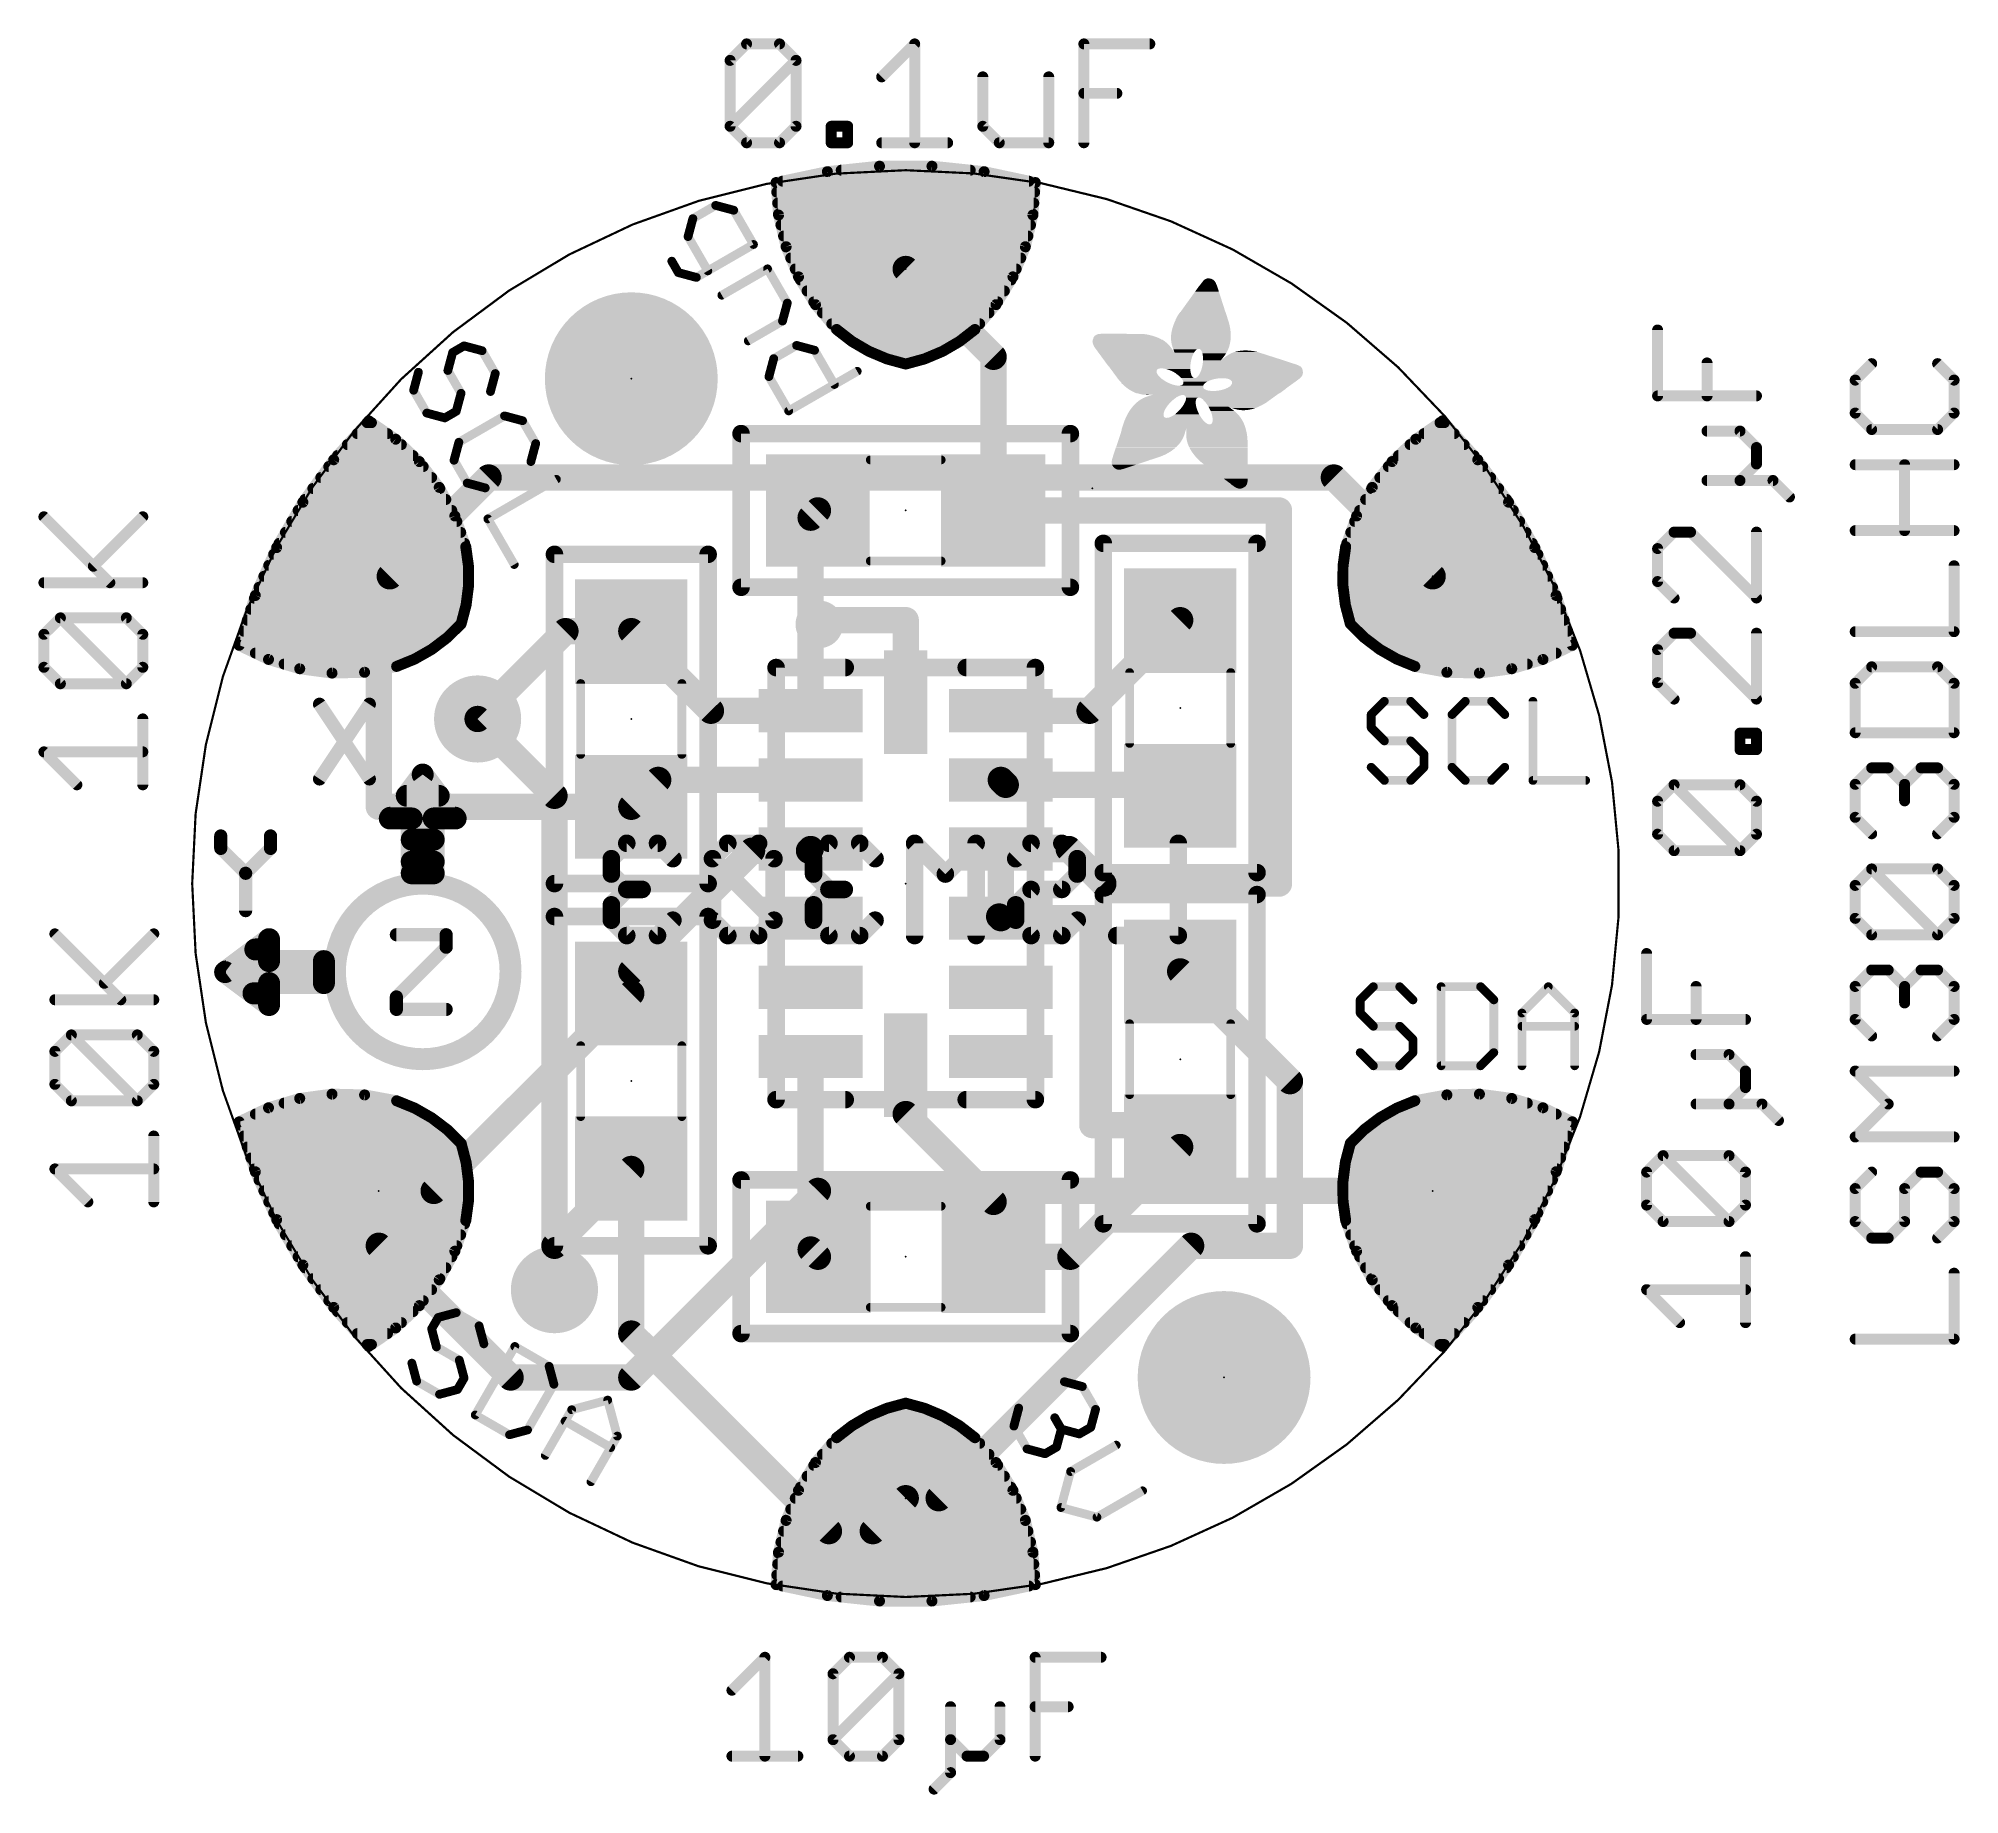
# Model space of a CAD drawing. Extents: x -10 to 12.2, y -10.5 to 9.8.
import ezdxf

# ---------------------------------------------------------------- set-up
doc = ezdxf.new("R2010")
doc.units = 0
for name, color, linetype in [('1', 12, 'CONTINUOUS'), ('16', 132, 'CONTINUOUS'), ('17', 110, 'CONTINUOUS'), ('18', 110, 'CONTINUOUS'), ('20', 53, 'CONTINUOUS'), ('21', 40, 'CONTINUOUS'), ('22', 6, 'CONTINUOUS'), ('23', 53, 'CONTINUOUS'), ('27', 253, 'CONTINUOUS'), ('39', 12, 'CONTINUOUS'), ('41', 12, 'CONTINUOUS'), ('51', 253, 'CONTINUOUS')]:
    doc.layers.add(name, color=color, linetype=linetype)

# ---------------------------------------------------------------- blocks, each defined once
blk = doc.blocks.new('RECT')
blk.add_solid([(-0.5, -0.5), (0.5, -0.5), (-0.5, 0.5), (0.5, 0.5)])
blk = doc.blocks.new('PIE')
at = {"const_width": 0.5}
blk.add_lwpolyline([(0, -0.25, 1), (0, 0.25, 1), (0, -0.25)], format="xyb", dxfattribs=at)
blk = doc.blocks.new('ROUNDP')
at = {"const_width": 0.5}
blk.add_lwpolyline([(0, -0.25, 1), (0, 0.25, 1), (0, -0.25)], format="xyb", dxfattribs=at)
blk = doc.blocks.new('ROUNDV')
at = {"const_width": 0.5}
blk.add_lwpolyline([(0, -0.25, 1), (0, 0.25, 1), (0, -0.25)], format="xyb", dxfattribs=at)

msp = doc.modelspace()

# ---------------------------------------------------------------- linework, layer by layer
at = {"layer": '1'}
for points, const_width in [([(-0.9066, 8.2381), (-1.5, 8.112)], 0.127), ([(-0.3033, 8.3015), (-0.9066, 8.2381)], 0.127), ([(-0.7461, 8.255), (0.7461, 8.255)], 0.127), ([(0.3033, 8.3015), (-0.3033, 8.3015)], 0.127), ([(0.9066, 8.2381), (0.3033, 8.3015)], 0.127), ([(1.5, 8.112), (0.9066, 8.2381)], 0.127), ([(-1.5, 8.112), (-1.4712, 7.7362)], 0.127), ([(-1.4915, 8.001), (1.4915, 8.001)], 0.127), ([(-1.4247, 8.128), (1.4247, 8.128)], 0.127), ([(1.4712, 7.7362), (1.5, 8.112)], 0.127), ([(-1.4818, 7.874), (1.4818, 7.874)], 0.127), ([(-1.472, 7.747), (1.472, 7.747)], 0.127), ([(-1.4712, 7.7362), (-1.384, 7.3695)], 0.127), ([(1.384, 7.3695), (1.4712, 7.7362)], 0.127), ([(-1.4436, 7.62), (1.4436, 7.62)], 0.127), ([(-1.4134, 7.493), (1.4134, 7.493)], 0.127), ([(-1.384, 7.3695), (-1.2405, 7.0209)], 0.127), ([(-1.3826, 7.366), (1.3826, 7.366)], 0.127), ([(1.2405, 7.0209), (1.384, 7.3695)], 0.127), ([(-1.3303, 7.239), (1.3303, 7.239)], 0.127), ([(-1.278, 7.112), (1.278, 7.112)], 0.127), ([(0, 7.112), (1.016, 6.096)], 0.3048), ([(-1.2405, 7.0209), (-1.0442, 6.6991)], 0.127), ([(-1.2186, 6.985), (1.2186, 6.985)], 0.127), ([(-1.1411, 6.858), (1.1411, 6.858)], 0.127), ([(1.0442, 6.6991), (1.2405, 7.0209)], 0.127), ([(-1.0636, 6.731), (1.0636, 6.731)], 0.127), ([(-1.0442, 6.6991), (-0.8, 6.412)], 0.127), ([(0.8, 6.412), (1.0442, 6.6991)], 0.127), ([(-0.9633, 6.604), (0.9633, 6.604)], 0.127), ([(-0.8553, 6.477), (0.8553, 6.477)], 0.127), ([(-0.8, 6.412), (-0.6214, 6.2734)], 0.127), ([(0.6214, 6.2734), (0.8, 6.412)], 0.127), ([(-0.7201, 6.35), (0.7201, 6.35)], 0.127), ([(-0.6214, 6.2734), (-0.4263, 6.1593)], 0.127), ([(-0.5352, 6.223), (0.5352, 6.223)], 0.127), ([(0.4263, 6.1593), (0.6214, 6.2734)], 0.127), ([(1.016, 6.096), (1.016, 4.318)], 0.3048), ([(-0.4263, 6.1593), (-0.218, 6.0717)], 0.127), ([(-0.2758, 6.096), (0.2758, 6.096)], 0.127), ([(-0.218, 6.0717), (0, 6.012)], 0.127), ([(0, 6.012), (0.218, 6.0717)], 0.127), ([(0.218, 6.0717), (0.4263, 6.1593)], 0.127), ([(-6.212, 5.355), (-6.6179, 4.9042)], 0.127), ([(-6.231, 5.334), (-6.1813, 5.334)], 0.127), ([(-5.9009, 5.1422), (-6.212, 5.355)], 0.127), ([(6.212, 5.355), (5.9009, 5.1422)], 0.127), ([(6.1813, 5.334), (6.231, 5.334)], 0.127), ([(6.6179, 4.9042), (6.212, 5.355)], 0.127), ([(-6.4597, 5.08), (-5.8351, 5.08)], 0.127), ([(-6.3453, 5.207), (-5.9957, 5.207)], 0.127), ([(-5.627, 4.8833), (-5.9009, 5.1422)], 0.127), ([(5.9009, 5.1422), (5.627, 4.8833)], 0.127), ([(5.8351, 5.08), (6.4597, 5.08)], 0.127), ([(5.9957, 5.207), (6.3453, 5.207)], 0.127), ([(-6.6179, 4.9042), (-6.9745, 4.4134)], 0.127), ([(-6.574, 4.953), (-5.7007, 4.953)], 0.127), ([(-5.3969, 4.5847), (-5.627, 4.8833)], 0.127), ([(5.627, 4.8833), (5.3969, 4.5847)], 0.127), ([(5.7007, 4.953), (6.574, 4.953)], 0.127), ([(6.9745, 4.4134), (6.6179, 4.9042)], 0.127), ([(-6.767, 4.699), (-5.485, 4.699)], 0.127), ([(-6.6748, 4.826), (-5.5828, 4.826)], 0.127), ([(5.485, 4.699), (6.767, 4.699)], 0.127), ([(5.5828, 4.826), (6.6748, 4.826)], 0.127), ([(-6.9745, 4.4134), (-7.2778, 3.8881)], 0.127), ([(-6.9516, 4.445), (-5.3206, 4.445)], 0.127), ([(-6.8593, 4.572), (-5.3899, 4.572)], 0.127), ([(-5.2163, 4.2539), (-5.3969, 4.5847)], 0.127), ([(-1.016, 4.318), (-1.1, 4.234)], 0.3048), ([(1.016, 4.318), (4.318, 4.318)], 0.3048), ([(4.318, 4.318), (4.318, 0)], 0.3048), ([(5.3969, 4.5847), (5.2163, 4.2539)], 0.127), ([(5.3206, 4.445), (6.9516, 4.445)], 0.127), ([(5.3899, 4.572), (6.8593, 4.572)], 0.127), ([(7.2778, 3.8881), (6.9745, 4.4134)], 0.127), ([(-7.1029, 4.191), (-5.1939, 4.191)], 0.127), ([(-7.0296, 4.318), (-5.2513, 4.318)], 0.127), ([(-5.0898, 3.8988), (-5.2163, 4.2539)], 0.127), ([(-1.1, 4.234), (-1.1, 3.048)], 0.3048), ([(5.2163, 4.2539), (5.0898, 3.8988)], 0.127), ([(5.1939, 4.191), (7.1029, 4.191)], 0.127), ([(5.2513, 4.318), (7.0296, 4.318)], 0.127), ([(-7.1763, 4.064), (-5.1487, 4.064)], 0.127), ([(5.1487, 4.064), (7.1763, 4.064)], 0.127), ([(-7.2778, 3.8881), (-7.5246, 3.3339)], 0.127), ([(-7.3126, 3.81), (-5.0776, 3.81)], 0.127), ([(-7.2496, 3.937), (-5.1034, 3.937)], 0.127), ([(-5.059, 3.6749), (-5.0898, 3.8988)], 0.127), ([(5.0898, 3.8988), (5.059, 3.6749)], 0.127), ([(5.0776, 3.81), (7.3126, 3.81)], 0.127), ([(5.1034, 3.937), (7.2496, 3.937)], 0.127), ([(7.5246, 3.3339), (7.2778, 3.8881)], 0.127), ([(-7.4257, 3.556), (-5.0584, 3.556)], 0.127), ([(-7.3691, 3.683), (-5.0602, 3.683)], 0.127), ([(-6.096, 3.556), (-6.096, 0.889)], 0.3048), ([(-5.0578, 3.4489), (-5.059, 3.6749)], 0.127), ([(5.059, 3.6749), (5.0578, 3.4489)], 0.127), ([(5.0584, 3.556), (7.4257, 3.556)], 0.127), ([(5.0602, 3.683), (7.3691, 3.683)], 0.127), ([(-7.5246, 3.3339), (-7.712, 2.757)], 0.127), ([(-7.5349, 3.302), (-5.0763, 3.302)], 0.127), ([(-7.4822, 3.429), (-5.0603, 3.429)], 0.127), ([(-5.0861, 3.2246), (-5.0578, 3.4489)], 0.127), ([(5.0578, 3.4489), (5.0861, 3.2246)], 0.127), ([(5.0603, 3.429), (7.4822, 3.429)], 0.127), ([(5.0763, 3.302), (7.5349, 3.302)], 0.127), ([(7.712, 2.757), (7.5246, 3.3339)], 0.127), ([(-7.5762, 3.175), (-5.0991, 3.175)], 0.127), ([(-5.1434, 3.006), (-5.0861, 3.2246)], 0.127), ([(-1.1, 3.048), (-1.1, 2)], 0.3048), ([(0, 3.048), (-1.1, 3.048)], 0.3048), ([(0, 2.1), (0, 3.048)], 0.3048), ([(3.175, 3.048), (2.127, 2)], 0.3048), ([(5.0861, 3.2246), (5.1434, 3.006)], 0.127), ([(5.0991, 3.175), (7.5762, 3.175)], 0.127), ([(-7.6587, 2.921), (-5.2293, 2.921)], 0.127), ([(-7.6175, 3.048), (-5.1324, 3.048)], 0.127), ([(-5.4841, 2.7105), (-5.3041, 2.8471)], 0.127), ([(-5.3041, 2.8471), (-5.1434, 3.006)], 0.127), ([(-4.953, 1.905), (-3.937, 2.921)], 0.3048), ([(-3.937, 2.921), (-3.175, 2.921)], 0.3048), ([(-3.175, 2.921), (-2.254, 2)], 0.3048), ([(5.1324, 3.048), (7.6175, 3.048)], 0.127), ([(5.1434, 3.006), (5.3041, 2.8471)], 0.127), ([(5.2293, 2.921), (7.6587, 2.921)], 0.127), ([(5.3041, 2.8471), (5.4841, 2.7105)], 0.127), ([(-7.712, 2.757), (-7.3722, 2.594)], 0.127), ([(-7.7, 2.794), (-5.374, 2.794)], 0.127), ([(-7.5244, 2.667), (-5.5604, 2.667)], 0.127), ([(-5.6805, 2.5985), (-5.4841, 2.7105)], 0.127), ([(5.374, 2.794), (7.7, 2.794)], 0.127), ([(5.4841, 2.7105), (5.6805, 2.5985)], 0.127), ([(5.5604, 2.667), (7.5244, 2.667)], 0.127), ([(7.3722, 2.594), (7.712, 2.757)], 0.127), ([(-7.3722, 2.594), (-7.011, 2.4862)], 0.127), ([(-7.1913, 2.54), (-5.824, 2.54)], 0.127), ([(-7.011, 2.4862), (-6.6374, 2.4362)], 0.127), ([(-6.6374, 2.4362), (-6.2605, 2.4453)], 0.127), ([(-6.2605, 2.4453), (-5.8898, 2.5132)], 0.127), ([(-5.8898, 2.5132), (-5.6805, 2.5985)], 0.127), ([(5.6805, 2.5985), (5.8898, 2.5132)], 0.127), ([(5.824, 2.54), (7.1913, 2.54)], 0.127), ([(5.8898, 2.5132), (6.2605, 2.4453)], 0.127), ([(6.2605, 2.4453), (6.6374, 2.4362)], 0.127), ([(6.6374, 2.4362), (7.011, 2.4862)], 0.127), ([(7.011, 2.4862), (7.3722, 2.594)], 0.127), ([(-2.254, 2), (-1.1, 2)], 0.3048), ([(2.127, 2), (1.1, 2)], 0.3048), ([(-3.175, 0.889), (-2.864, 1.2)], 0.3048), ([(-2.864, 1.2), (-1.1, 1.2)], 0.3048), ([(1.1, 1.2), (1.157, 1.143)], 0.3048), ([(1.157, 1.143), (2.921, 1.143)], 0.3048), ([(2.921, 1.143), (3.175, 1.016)], 0.3048), ([(-6.096, 0.889), (-3.175, 0.889)], 0.3048), ([(-3.175, -1.016), (-1.778, 0.381)], 0.3048), ([(-1.778, 0.381), (-1.119, 0.381)], 0.3048), ([(-1.119, 0.381), (-1.1, 0.4)], 0.3048), ([(1.1, -0.4), (1.1, 0.4)], 0.3048), ([(1.886, 0.4), (1.1, 0.4)], 0.3048), ([(2.286, 0), (1.886, 0.4)], 0.3048), ([(4.318, 0), (2.286, 0)], 0.3048), ([(1.081, -0.381), (1.1, -0.4)], 0.3048), ([(1.1, -0.4), (2.159, -0.4)], 0.3048), ([(2.159, -0.4), (2.159, -2.794)], 0.3048), ([(-3.175, -1.27), (-3.175, -1.016)], 0.3048), ([(3.175, -1.016), (4.445, -2.286)], 0.3048), ([(-5.461, -3.556), (-3.175, -1.27)], 0.3048), ([(-1.1, -2), (-1.1, -4.234)], 0.3048), ([(0, -2.1), (0, -2.667)], 0.3048), ([(4.445, -2.286), (4.445, -4.191)], 0.3048), ([(-7.011, -2.4862), (-7.3722, -2.594)], 0.127), ([(-6.6374, -2.4362), (-7.011, -2.4862)], 0.127), ([(-6.2605, -2.4453), (-6.6374, -2.4362)], 0.127), ([(-5.8898, -2.5132), (-6.2605, -2.4453)], 0.127), ([(6.2605, -2.4453), (5.8898, -2.5132)], 0.127), ([(6.6374, -2.4362), (6.2605, -2.4453)], 0.127), ([(7.011, -2.4862), (6.6374, -2.4362)], 0.127), ([(7.3722, -2.594), (7.011, -2.4862)], 0.127), ([(-7.3722, -2.594), (-7.712, -2.757)], 0.127), ([(-7.5244, -2.667), (-5.5604, -2.667)], 0.127), ([(-7.1913, -2.54), (-5.824, -2.54)], 0.127), ([(-5.6805, -2.5985), (-5.8898, -2.5132)], 0.127), ([(-5.4841, -2.7105), (-5.6805, -2.5985)], 0.127), ([(-5.3041, -2.8471), (-5.4841, -2.7105)], 0.127), ([(0, -2.667), (1.016, -3.683)], 0.3048), ([(2.159, -2.794), (3.175, -2.794)], 0.3048), ([(3.175, -2.794), (3.175, -3.048)], 0.3048), ([(5.4841, -2.7105), (5.3041, -2.8471)], 0.127), ([(5.6805, -2.5985), (5.4841, -2.7105)], 0.127), ([(5.5604, -2.667), (7.5244, -2.667)], 0.127), ([(5.8898, -2.5132), (5.6805, -2.5985)], 0.127), ([(5.824, -2.54), (7.1913, -2.54)], 0.127), ([(7.712, -2.757), (7.3722, -2.594)], 0.127), ([(-7.712, -2.757), (-7.5246, -3.3339)], 0.127), ([(-7.7, -2.794), (-5.374, -2.794)], 0.127), ([(-7.6587, -2.921), (-5.2293, -2.921)], 0.127), ([(-5.1434, -3.006), (-5.3041, -2.8471)], 0.127), ([(5.3041, -2.8471), (5.1434, -3.006)], 0.127), ([(5.2293, -2.921), (7.6587, -2.921)], 0.127), ([(5.374, -2.794), (7.7, -2.794)], 0.127), ([(7.5246, -3.3339), (7.712, -2.757)], 0.127), ([(-7.6175, -3.048), (-5.1324, -3.048)], 0.127), ([(-7.5762, -3.175), (-5.0991, -3.175)], 0.127), ([(-5.0861, -3.2246), (-5.1434, -3.006)], 0.127), ([(1.905, -4.318), (3.175, -3.048)], 0.3048), ([(5.1434, -3.006), (5.0861, -3.2246)], 0.127), ([(5.0991, -3.175), (7.5762, -3.175)], 0.127), ([(5.1324, -3.048), (7.6175, -3.048)], 0.127), ([(-7.5349, -3.302), (-5.0763, -3.302)], 0.127), ([(-7.5246, -3.3339), (-7.2778, -3.8881)], 0.127), ([(-5.0578, -3.4489), (-5.0861, -3.2246)], 0.127), ([(-3.175, -3.302), (-4.064, -4.191)], 0.3048), ([(-3.175, -3.302), (-3.175, -5.207)], 0.3048), ([(5.0861, -3.2246), (5.0578, -3.4489)], 0.127), ([(5.0763, -3.302), (7.5349, -3.302)], 0.127), ([(7.2778, -3.8881), (7.5246, -3.3339)], 0.127), ([(-7.4822, -3.429), (-5.0603, -3.429)], 0.127), ([(-7.4257, -3.556), (-5.0584, -3.556)], 0.127), ([(-6.096, -3.556), (-5.461, -3.556)], 0.3048), ([(-5.059, -3.6749), (-5.0578, -3.4489)], 0.127), ([(1.016, -3.683), (1.016, -4.318)], 0.3048), ([(5.0578, -3.4489), (5.059, -3.6749)], 0.127), ([(5.0584, -3.556), (7.4257, -3.556)], 0.127), ([(5.0603, -3.429), (7.4822, -3.429)], 0.127), ([(-7.3691, -3.683), (-5.0602, -3.683)], 0.127), ([(-7.3126, -3.81), (-5.0776, -3.81)], 0.127), ([(-5.0898, -3.8988), (-5.059, -3.6749)], 0.127), ([(5.059, -3.6749), (5.0898, -3.8988)], 0.127), ([(5.0602, -3.683), (7.3691, -3.683)], 0.127), ([(5.0776, -3.81), (7.3126, -3.81)], 0.127), ([(-7.2778, -3.8881), (-6.9745, -4.4134)], 0.127), ([(-7.2496, -3.937), (-5.1034, -3.937)], 0.127), ([(-7.1763, -4.064), (-5.1487, -4.064)], 0.127), ([(-5.2163, -4.2539), (-5.0898, -3.8988)], 0.127), ([(5.0898, -3.8988), (5.2163, -4.2539)], 0.127), ([(5.1034, -3.937), (7.2496, -3.937)], 0.127), ([(5.1487, -4.064), (7.1763, -4.064)], 0.127), ([(6.9745, -4.4134), (7.2778, -3.8881)], 0.127), ([(-7.1029, -4.191), (-5.1939, -4.191)], 0.127), ([(-5.3969, -4.5847), (-5.2163, -4.2539)], 0.127), ([(-4.064, -4.191), (-4.064, -4.699)], 0.3048), ([(-1.1, -4.234), (-1.016, -4.318)], 0.3048), ([(3.302, -4.191), (0.381, -7.112)], 0.3048), ([(1.016, -4.318), (1.905, -4.318)], 0.3048), ([(4.445, -4.191), (3.302, -4.191)], 0.3048), ([(5.1939, -4.191), (7.1029, -4.191)], 0.127), ([(5.2163, -4.2539), (5.3969, -4.5847)], 0.127), ([(-7.0296, -4.318), (-5.2513, -4.318)], 0.127), ([(-6.9745, -4.4134), (-6.6179, -4.9042)], 0.127), ([(-6.9516, -4.445), (-5.3206, -4.445)], 0.127), ([(5.2513, -4.318), (7.0296, -4.318)], 0.127), ([(5.3206, -4.445), (6.9516, -4.445)], 0.127), ([(6.6179, -4.9042), (6.9745, -4.4134)], 0.127), ([(-6.8593, -4.572), (-5.3899, -4.572)], 0.127), ([(-6.767, -4.699), (-5.485, -4.699)], 0.127), ([(-5.627, -4.8833), (-5.3969, -4.5847)], 0.127), ([(5.3899, -4.572), (6.8593, -4.572)], 0.127), ([(5.3969, -4.5847), (5.627, -4.8833)], 0.127), ([(5.485, -4.699), (6.767, -4.699)], 0.127), ([(-6.6748, -4.826), (-5.5828, -4.826)], 0.127), ([(-6.6179, -4.9042), (-6.212, -5.355)], 0.127), ([(-6.574, -4.953), (-5.7007, -4.953)], 0.127), ([(-5.9009, -5.1422), (-5.627, -4.8833)], 0.127), ([(5.5828, -4.826), (6.6748, -4.826)], 0.127), ([(5.627, -4.8833), (5.9009, -5.1422)], 0.127), ([(5.7007, -4.953), (6.574, -4.953)], 0.127), ([(6.212, -5.355), (6.6179, -4.9042)], 0.127), ([(-6.4597, -5.08), (-5.8351, -5.08)], 0.127), ([(-6.212, -5.355), (-5.9009, -5.1422)], 0.127), ([(-3.175, -5.207), (-0.889, -7.493)], 0.3048), ([(5.8351, -5.08), (6.4597, -5.08)], 0.127), ([(5.9009, -5.1422), (6.212, -5.355)], 0.127), ([(-6.3453, -5.207), (-5.9957, -5.207)], 0.127), ([(-6.231, -5.334), (-6.1813, -5.334)], 0.127), ([(5.9957, -5.207), (6.3453, -5.207)], 0.127), ([(6.1813, -5.334), (6.231, -5.334)], 0.127), ([(0, -6.012), (-0.218, -6.0717)], 0.127), ([(0.218, -6.0717), (0, -6.012)], 0.127), ([(-0.6214, -6.2734), (-0.8, -6.412)], 0.127), ([(-0.4263, -6.1593), (-0.6214, -6.2734)], 0.127), ([(-0.5352, -6.223), (0.5352, -6.223)], 0.127), ([(-0.218, -6.0717), (-0.4263, -6.1593)], 0.127), ([(-0.2758, -6.096), (0.2758, -6.096)], 0.127), ([(0.4263, -6.1593), (0.218, -6.0717)], 0.127), ([(0.6214, -6.2734), (0.4263, -6.1593)], 0.127), ([(0.8, -6.412), (0.6214, -6.2734)], 0.127), ([(-0.8, -6.412), (-1.0442, -6.6991)], 0.127), ([(-0.8553, -6.477), (0.8553, -6.477)], 0.127), ([(-0.7201, -6.35), (0.7201, -6.35)], 0.127), ([(1.0442, -6.6991), (0.8, -6.412)], 0.127), ([(-1.0442, -6.6991), (-1.2405, -7.0209)], 0.127), ([(-1.0636, -6.731), (1.0636, -6.731)], 0.127), ([(-0.9633, -6.604), (0.9633, -6.604)], 0.127), ([(1.2405, -7.0209), (1.0442, -6.6991)], 0.127), ([(-1.1411, -6.858), (1.1411, -6.858)], 0.127), ([(-1.2405, -7.0209), (-1.384, -7.3695)], 0.127), ([(-1.278, -7.112), (1.278, -7.112)], 0.127), ([(-1.2186, -6.985), (1.2186, -6.985)], 0.127), ([(-0.381, -7.493), (0, -7.112)], 0.3048), ([(0.381, -7.112), (0, -7.112)], 0.3048), ([(1.384, -7.3695), (1.2405, -7.0209)], 0.127), ([(-1.384, -7.3695), (-1.4712, -7.7362)], 0.127), ([(-1.3826, -7.366), (1.3826, -7.366)], 0.127), ([(-1.3303, -7.239), (1.3303, -7.239)], 0.127), ([(1.4712, -7.7362), (1.384, -7.3695)], 0.127), ([(-1.4436, -7.62), (1.4436, -7.62)], 0.127), ([(-1.4134, -7.493), (1.4134, -7.493)], 0.127), ([(-0.889, -7.493), (-0.381, -7.493)], 0.3048), ([(-1.4712, -7.7362), (-1.5, -8.112)], 0.127), ([(-1.472, -7.747), (1.472, -7.747)], 0.127), ([(1.5, -8.112), (1.4712, -7.7362)], 0.127), ([(-1.4915, -8.001), (1.4915, -8.001)], 0.127), ([(-1.4818, -7.874), (1.4818, -7.874)], 0.127), ([(-1.5, -8.112), (-0.9066, -8.2381)], 0.127), ([(-1.4247, -8.128), (1.4247, -8.128)], 0.127), ([(-0.9066, -8.2381), (-0.3033, -8.3015)], 0.127), ([(-0.7461, -8.255), (0.7461, -8.255)], 0.127), ([(0.3033, -8.3015), (0.9066, -8.2381)], 0.127), ([(0.9066, -8.2381), (1.5, -8.112)], 0.127), ([(-0.3033, -8.3015), (0.3033, -8.3015)], 0.127)]:
    msp.add_lwpolyline(points, dxfattribs=dict(at, const_width=const_width))
for points, const_width in [([(-0.9099, 8.2697, 1), (-0.9033, 8.2065)], 0.0635), ([(-0.9, 8.2071, 1), (-0.9132, 8.2692)], 0.0635), ([(-0.7461, 8.2868, 1), (-0.7461, 8.2233)], 0.0635), ([(-0.3033, 8.3333, 1), (-0.3033, 8.2698)], 0.0635), ([(-0.3, 8.27, 1), (-0.3066, 8.3331)], 0.0635), ([(0.3066, 8.3331, 1), (0.3, 8.27)], 0.0635), ([(0.3033, 8.2698, 1), (0.3033, 8.3333)], 0.0635), ([(0.7461, 8.2233, 1), (0.7461, 8.2868)], 0.0635), ([(0.9132, 8.2692, 1), (0.9, 8.2071)], 0.0635), ([(0.9033, 8.2065, 1), (0.9099, 8.2697)], 0.0635), ([(-1.4683, 8.1144, 1), (-1.5317, 8.1096)], 0.0635), ([(-1.5066, 8.1431, 1), (-1.4934, 8.0809)], 0.0635), ([(-1.4915, 8.0328, 1), (-1.4915, 7.9693)], 0.0635), ([(-1.4247, 8.1598, 1), (-1.4247, 8.0962)], 0.0635), ([(1.4247, 8.0962, 1), (1.4247, 8.1598)], 0.0635), ([(1.5317, 8.1096, 1), (1.4683, 8.1144)], 0.0635), ([(1.4915, 7.9693, 1), (1.4915, 8.0328)], 0.0635), ([(1.4934, 8.0809, 1), (1.5066, 8.1431)], 0.0635), ([(-1.4818, 7.9058, 1), (-1.4818, 7.8423)], 0.0635), ([(-1.472, 7.7788, 1), (-1.472, 7.7153)], 0.0635), ([(-1.4403, 7.7435, 1), (-1.5021, 7.7288)], 0.0635), ([(1.5021, 7.7288, 1), (1.4403, 7.7435)], 0.0635), ([(1.472, 7.7153, 1), (1.472, 7.7788)], 0.0635), ([(1.4818, 7.8423, 1), (1.4818, 7.9058)], 0.0635), ([(-1.5029, 7.7337, 1), (-1.4396, 7.7386)], 0.0635), ([(-1.4436, 7.6517, 1), (-1.4436, 7.5883)], 0.0635), ([(1.4396, 7.7386, 1), (1.5029, 7.7337)], 0.0635), ([(1.4436, 7.5883, 1), (1.4436, 7.6517)], 0.0635), ([(-1.4134, 7.5248, 1), (-1.4134, 7.4613)], 0.0635), ([(-1.3546, 7.3816, 1), (-1.4133, 7.3574)], 0.0635), ([(-1.4149, 7.3621, 1), (-1.3531, 7.3768)], 0.0635), ([(-1.3826, 7.3978, 1), (-1.3826, 7.3343)], 0.0635), ([(1.3531, 7.3768, 1), (1.4149, 7.3621)], 0.0635), ([(1.4133, 7.3574, 1), (1.3546, 7.3816)], 0.0635), ([(1.3826, 7.3343, 1), (1.3826, 7.3978)], 0.0635), ([(1.4134, 7.4613, 1), (1.4134, 7.5248)], 0.0635), ([(-1.3303, 7.2708, 1), (-1.3303, 7.2073)], 0.0635), ([(-1.278, 7.1437, 1), (-1.278, 7.0803)], 0.0635), ([(0.0539, 7.1659, 1), (-0.0539, 7.0581)], 0.1524), ([(1.278, 7.0803, 1), (1.278, 7.1437)], 0.0635), ([(1.3303, 7.2073, 1), (1.3303, 7.2708)], 0.0635), ([(-1.2134, 7.0375, 1), (-1.2676, 7.0044)], 0.0635), ([(-1.2698, 7.0088, 1), (-1.2111, 7.033)], 0.0635), ([(-1.2186, 7.0168, 1), (-1.2186, 6.9533)], 0.0635), ([(-1.1411, 6.8898, 1), (-1.1411, 6.8263)], 0.0635), ([(1.1411, 6.8263, 1), (1.1411, 6.8898)], 0.0635), ([(1.2111, 7.033, 1), (1.2698, 7.0088)], 0.0635), ([(1.2676, 7.0044, 1), (1.2134, 7.0375)], 0.0635), ([(1.2186, 6.9533, 1), (1.2186, 7.0168)], 0.0635), ([(-1.0636, 6.7628, 1), (-1.0636, 6.6993)], 0.0635), ([(-1.02, 6.7197, 1), (-1.0684, 6.6786)], 0.0635), ([(-1.0713, 6.6826, 1), (-1.0171, 6.7157)], 0.0635), ([(1.0171, 6.7157, 1), (1.0713, 6.6826)], 0.0635), ([(1.0684, 6.6786, 1), (1.02, 6.7197)], 0.0635), ([(1.0636, 6.6993, 1), (1.0636, 6.7628)], 0.0635), ([(-0.9633, 6.6357, 1), (-0.9633, 6.5723)], 0.0635), ([(-0.8553, 6.5088, 1), (-0.8553, 6.4453)], 0.0635), ([(-0.7805, 6.4371, 1), (-0.8195, 6.3869)], 0.0635), ([(-0.8242, 6.3914, 1), (-0.7758, 6.4326)], 0.0635), ([(0.7758, 6.4326, 1), (0.8242, 6.3914)], 0.0635), ([(0.8195, 6.3869, 1), (0.7805, 6.4371)], 0.0635), ([(0.8553, 6.4453, 1), (0.8553, 6.5088)], 0.0635), ([(0.9633, 6.5723, 1), (0.9633, 6.6357)], 0.0635), ([(-0.7201, 6.3818, 1), (-0.7201, 6.3183)], 0.0635), ([(-0.6054, 6.3008, 1), (-0.6375, 6.246)], 0.0635), ([(-0.6409, 6.2483, 1), (-0.602, 6.2985)], 0.0635), ([(-0.5352, 6.2547, 1), (-0.5352, 6.1913)], 0.0635), ([(0.5352, 6.1913, 1), (0.5352, 6.2547)], 0.0635), ([(0.602, 6.2985, 1), (0.6409, 6.2483)], 0.0635), ([(0.6375, 6.246, 1), (0.6054, 6.3008)], 0.0635), ([(0.7201, 6.3183, 1), (0.7201, 6.3818)], 0.0635), ([(1.0922, 6.096, 1), (0.9398, 6.096)], 0.1524), ([(0.9621, 6.0421, 1), (1.0699, 6.1499)], 0.1524), ([(-0.414, 6.1886, 1), (-0.4386, 6.1301)], 0.0635), ([(-0.4424, 6.1319, 1), (-0.4103, 6.1867)], 0.0635), ([(-0.2758, 6.1277, 1), (-0.2758, 6.0643)], 0.0635), ([(-0.2096, 6.1023, 1), (-0.2264, 6.0411)], 0.0635), ([(-0.2303, 6.0424, 1), (-0.2057, 6.101)], 0.0635), ([(-0.0084, 6.0426, 1), (0.0084, 5.9814)], 0.0635), ([(-0.0084, 5.9814, 1), (0.0084, 6.0426)], 0.0635), ([(0.2057, 6.101, 1), (0.2303, 6.0424)], 0.0635), ([(0.2264, 6.0411, 1), (0.2096, 6.1023)], 0.0635), ([(0.2758, 6.0643, 1), (0.2758, 6.1277)], 0.0635), ([(0.4103, 6.1867, 1), (0.4424, 6.1319)], 0.0635), ([(0.4386, 6.1301, 1), (0.414, 6.1886)], 0.0635), ([(-6.231, 5.3658, 1), (-6.231, 5.3023)], 0.0635), ([(-6.1941, 5.3812, 1), (-6.23, 5.3288)], 0.0635), ([(-6.1884, 5.3338, 1), (-6.2356, 5.3763)], 0.0635), ([(-6.1813, 5.3023, 1), (-6.1813, 5.3658)], 0.0635), ([(6.1813, 5.3658, 1), (6.1813, 5.3023)], 0.0635), ([(6.2356, 5.3763, 1), (6.1884, 5.3338)], 0.0635), ([(6.23, 5.3288, 1), (6.1941, 5.3812)], 0.0635), ([(6.231, 5.3023, 1), (6.231, 5.3658)], 0.0635), ([(-6.4597, 5.1117, 1), (-6.4597, 5.0483)], 0.0635), ([(-6.3453, 5.2387, 1), (-6.3453, 5.1753)], 0.0635), ([(-5.9957, 5.1753, 1), (-5.9957, 5.2387)], 0.0635), ([(-5.8791, 5.1653, 1), (-5.9227, 5.1191)], 0.0635), ([(-5.9189, 5.116, 1), (-5.883, 5.1684)], 0.0635), ([(-5.8351, 5.0483, 1), (-5.8351, 5.1117)], 0.0635), ([(5.8351, 5.1117, 1), (5.8351, 5.0483)], 0.0635), ([(5.883, 5.1684, 1), (5.9189, 5.116)], 0.0635), ([(5.9227, 5.1191, 1), (5.8791, 5.1653)], 0.0635), ([(5.9957, 5.2387, 1), (5.9957, 5.1753)], 0.0635), ([(6.3453, 5.1753, 1), (6.3453, 5.2387)], 0.0635), ([(6.4597, 5.0483, 1), (6.4597, 5.1117)], 0.0635), ([(-6.6415, 4.9255, 1), (-6.5943, 4.883)], 0.0635), ([(-6.5923, 4.8856, 1), (-6.6436, 4.9229)], 0.0635), ([(-6.574, 4.9848, 1), (-6.574, 4.9213)], 0.0635), ([(-5.7007, 4.9213, 1), (-5.7007, 4.9848)], 0.0635), ([(-5.6018, 4.9027, 1), (-5.6521, 4.8639)], 0.0635), ([(-5.6488, 4.8602, 1), (-5.6052, 4.9064)], 0.0635), ([(5.6052, 4.9064, 1), (5.6488, 4.8602)], 0.0635), ([(5.6521, 4.8639, 1), (5.6018, 4.9027)], 0.0635), ([(5.7007, 4.9848, 1), (5.7007, 4.9213)], 0.0635), ([(6.574, 4.9213, 1), (6.574, 4.9848)], 0.0635), ([(6.6436, 4.9229, 1), (6.5923, 4.8856)], 0.0635), ([(6.5943, 4.883, 1), (6.6415, 4.9255)], 0.0635), ([(-6.767, 4.7307, 1), (-6.767, 4.6673)], 0.0635), ([(-6.6748, 4.8578, 1), (-6.6748, 4.7943)], 0.0635), ([(-5.5828, 4.7943, 1), (-5.5828, 4.8578)], 0.0635), ([(-5.485, 4.6673, 1), (-5.485, 4.7307)], 0.0635), ([(5.485, 4.7307, 1), (5.485, 4.6673)], 0.0635), ([(5.5828, 4.8578, 1), (5.5828, 4.7943)], 0.0635), ([(6.6748, 4.7943, 1), (6.6748, 4.8578)], 0.0635), ([(6.767, 4.6673, 1), (6.767, 4.7307)], 0.0635), ([(-7.0002, 4.4321, 1), (-6.9488, 4.3948)], 0.0635), ([(-6.947, 4.3976, 1), (-7.002, 4.4293)], 0.0635), ([(-6.9516, 4.4768, 1), (-6.9516, 4.4133)], 0.0635), ([(-6.8593, 4.6037, 1), (-6.8593, 4.5403)], 0.0635), ([(-5.369, 4.5999, 1), (-5.4248, 4.5695)], 0.0635), ([(-5.422, 4.5654, 1), (-5.3717, 4.6041)], 0.0635), ([(-5.3899, 4.5403, 1), (-5.3899, 4.6037)], 0.0635), ([(-5.3206, 4.4133, 1), (-5.3206, 4.4768)], 0.0635), ([(-0.9621, 4.2641, 1), (-1.0699, 4.3719)], 0.1524), ([(1.016, 4.3942, 1), (1.016, 4.2418)], 0.1524), ([(4.3942, 4.318, 1), (4.2418, 4.318)], 0.1524), ([(4.318, 4.2418, 1), (4.318, 4.3942)], 0.1524), ([(5.3206, 4.4768, 1), (5.3206, 4.4133)], 0.0635), ([(5.3899, 4.6037, 1), (5.3899, 4.5403)], 0.0635), ([(5.3717, 4.6041, 1), (5.422, 4.5654)], 0.0635), ([(5.4248, 4.5695, 1), (5.369, 4.5999)], 0.0635), ([(6.8593, 4.5403, 1), (6.8593, 4.6037)], 0.0635), ([(7.002, 4.4293, 1), (6.947, 4.3976)], 0.0635), ([(6.9488, 4.3948, 1), (7.0002, 4.4321)], 0.0635), ([(6.9516, 4.4133, 1), (6.9516, 4.4768)], 0.0635), ([(-7.1029, 4.2227, 1), (-7.1029, 4.1593)], 0.0635), ([(-7.0296, 4.3498, 1), (-7.0296, 4.2863)], 0.0635), ([(-5.2513, 4.2863, 1), (-5.2513, 4.3498)], 0.0635), ([(-5.1864, 4.2645, 1), (-5.2463, 4.2432)], 0.0635), ([(-5.2442, 4.2387, 1), (-5.1885, 4.2691)], 0.0635), ([(-5.1939, 4.1593, 1), (-5.1939, 4.2227)], 0.0635), ([(-1.0238, 4.234, 1), (-1.1762, 4.234)], 0.1524), ([(-1.1539, 4.2879, 1), (-1.0461, 4.1801)], 0.1524), ([(0.9398, 4.318, 1), (1.0922, 4.318)], 0.1524), ([(5.1939, 4.2227, 1), (5.1939, 4.1593)], 0.0635), ([(5.1885, 4.2691, 1), (5.2442, 4.2387)], 0.0635), ([(5.2463, 4.2432, 1), (5.1864, 4.2645)], 0.0635), ([(5.2513, 4.3498, 1), (5.2513, 4.2863)], 0.0635), ([(7.0296, 4.2863, 1), (7.0296, 4.3498)], 0.0635), ([(7.1029, 4.1593, 1), (7.1029, 4.2227)], 0.0635), ([(-7.1763, 4.0957, 1), (-7.1763, 4.0323)], 0.0635), ([(-5.1487, 4.0323, 1), (-5.1487, 4.0957)], 0.0635), ([(5.1487, 4.0957, 1), (5.1487, 4.0323)], 0.0635), ([(7.1763, 4.0323, 1), (7.1763, 4.0957)], 0.0635), ([(-7.3126, 3.8418, 1), (-7.3126, 3.7782)], 0.0635), ([(-7.3053, 3.904, 1), (-7.2503, 3.8722)], 0.0635), ([(-7.2488, 3.8752, 1), (-7.3068, 3.901)], 0.0635), ([(-7.2496, 3.9688, 1), (-7.2496, 3.9053)], 0.0635), ([(-5.0583, 3.9031, 1), (-5.1212, 3.8945)], 0.0635), ([(-5.1197, 3.8882, 1), (-5.0599, 3.9095)], 0.0635), ([(-5.1034, 3.9053, 1), (-5.1034, 3.9688)], 0.0635), ([(-5.0776, 3.7782, 1), (-5.0776, 3.8418)], 0.0635), ([(5.0776, 3.8418, 1), (5.0776, 3.7782)], 0.0635), ([(5.0599, 3.9095, 1), (5.1197, 3.8882)], 0.0635), ([(5.1212, 3.8945, 1), (5.0583, 3.9031)], 0.0635), ([(5.1034, 3.9688, 1), (5.1034, 3.9053)], 0.0635), ([(7.3068, 3.901, 1), (7.2488, 3.8752)], 0.0635), ([(7.2496, 3.9053, 1), (7.2496, 3.9688)], 0.0635), ([(7.2503, 3.8722, 1), (7.3053, 3.904)], 0.0635), ([(7.3126, 3.7782, 1), (7.3126, 3.8418)], 0.0635), ([(-7.4257, 3.5878, 1), (-7.4257, 3.5242)], 0.0635), ([(-7.3691, 3.7148, 1), (-7.3691, 3.6513)], 0.0635), ([(-6.0198, 3.556, 1), (-6.1722, 3.556)], 0.1524), ([(-5.0273, 3.6751, 1), (-5.0908, 3.6747)], 0.0635), ([(-5.0905, 3.6706, 1), (-5.0276, 3.6792)], 0.0635), ([(-5.0602, 3.6513, 1), (-5.0602, 3.7148)], 0.0635), ([(-5.0584, 3.5242, 1), (-5.0584, 3.5878)], 0.0635), ([(5.0584, 3.5878, 1), (5.0584, 3.5242)], 0.0635), ([(5.0908, 3.6747, 1), (5.0273, 3.6751)], 0.0635), ([(5.0276, 3.6792, 1), (5.0905, 3.6706)], 0.0635), ([(5.0602, 3.7148, 1), (5.0602, 3.6513)], 0.0635), ([(7.3691, 3.6513, 1), (7.3691, 3.7148)], 0.0635), ([(7.4257, 3.5242, 1), (7.4257, 3.5878)], 0.0635), ([(-7.5349, 3.3338, 1), (-7.5349, 3.2702)], 0.0635), ([(-7.5536, 3.3468, 1), (-7.4956, 3.321)], 0.0635), ([(-7.4944, 3.3241, 1), (-7.5548, 3.3437)], 0.0635), ([(-7.4822, 3.4608, 1), (-7.4822, 3.3973)], 0.0635), ([(-5.0896, 3.4487, 1), (-5.0261, 3.4491)], 0.0635), ([(-5.0263, 3.4449, 1), (-5.0893, 3.4529)], 0.0635), ([(-5.0763, 3.2702, 1), (-5.0763, 3.3338)], 0.0635), ([(-5.0603, 3.3973, 1), (-5.0603, 3.4608)], 0.0635), ([(5.0893, 3.4529, 1), (5.0263, 3.4449)], 0.0635), ([(5.0261, 3.4491, 1), (5.0896, 3.4487)], 0.0635), ([(5.0603, 3.4608, 1), (5.0603, 3.3973)], 0.0635), ([(5.0763, 3.3338, 1), (5.0763, 3.2702)], 0.0635), ([(7.4822, 3.3973, 1), (7.4822, 3.4608)], 0.0635), ([(7.5548, 3.3437, 1), (7.4944, 3.3241)], 0.0635), ([(7.4956, 3.321, 1), (7.5536, 3.3468)], 0.0635), ([(7.5349, 3.2702, 1), (7.5349, 3.3338)], 0.0635), ([(-7.5762, 3.2068, 1), (-7.5762, 3.1433)], 0.0635), ([(-5.1176, 3.2286, 1), (-5.0546, 3.2207)], 0.0635), ([(-5.0554, 3.2166, 1), (-5.1168, 3.2327)], 0.0635), ([(-5.0991, 3.1433, 1), (-5.0991, 3.2068)], 0.0635), ([(-1.0238, 3.048, 1), (-1.1762, 3.048)], 0.1524), ([(-1.1, 3.1242, 1), (-1.1, 2.9718)], 0.1524), ([(-1.1762, 3.048, 1), (-1.0238, 3.048)], 0.1524), ([(0.0762, 3.048, 1), (-0.0762, 3.048)], 0.1524), ([(0, 2.9718, 1), (0, 3.1242)], 0.1524), ([(3.2289, 2.9941, 1), (3.1211, 3.1019)], 0.1524), ([(5.1168, 3.2327, 1), (5.0554, 3.2166)], 0.0635), ([(5.0546, 3.2207, 1), (5.1176, 3.2286)], 0.0635), ([(5.0991, 3.2068, 1), (5.0991, 3.1433)], 0.0635), ([(7.5762, 3.1433, 1), (7.5762, 3.2068)], 0.0635), ([(-7.6587, 2.9528, 1), (-7.6587, 2.8893)], 0.0635), ([(-7.6175, 3.0798, 1), (-7.6175, 3.0162)], 0.0635), ([(-5.3264, 2.8696, 1), (-5.2817, 2.8245)], 0.0635), ([(-5.2849, 2.8218, 1), (-5.3233, 2.8724)], 0.0635), ([(-5.2293, 2.8893, 1), (-5.2293, 2.9528)], 0.0635), ([(-5.1741, 3.014, 1), (-5.1127, 2.998)], 0.0635), ([(-5.121, 2.9834, 1), (-5.1657, 3.0286)], 0.0635), ([(-5.1324, 3.0162, 1), (-5.1324, 3.0798)], 0.0635), ([(-3.937, 2.9972, 1), (-3.937, 2.8448)], 0.1524), ([(-3.8831, 2.8671, 1), (-3.9909, 2.9749)], 0.1524), ([(-3.1211, 2.9749, 1), (-3.2289, 2.8671)], 0.1524), ([(-3.175, 2.8448, 1), (-3.175, 2.9972)], 0.1524), ([(5.1324, 3.0798, 1), (5.1324, 3.0162)], 0.0635), ([(5.1657, 3.0286, 1), (5.121, 2.9834)], 0.0635), ([(5.1127, 2.998, 1), (5.1741, 3.014)], 0.0635), ([(5.2293, 2.9528, 1), (5.2293, 2.8893)], 0.0635), ([(5.3233, 2.8724, 1), (5.2849, 2.8218)], 0.0635), ([(5.2817, 2.8245, 1), (5.3264, 2.8696)], 0.0635), ([(7.6175, 3.0162, 1), (7.6175, 3.0798)], 0.0635), ([(7.6587, 2.8893, 1), (7.6587, 2.9528)], 0.0635), ([(-7.6983, 2.7856, 1), (-7.7258, 2.7283)], 0.0635), ([(-7.7422, 2.7668, 1), (-7.6818, 2.7471)], 0.0635), ([(-7.7, 2.8258, 1), (-7.7, 2.7622)], 0.0635), ([(-7.5244, 2.6988, 1), (-7.5244, 2.6353)], 0.0635), ([(-5.5604, 2.6353, 1), (-5.5604, 2.6988)], 0.0635), ([(-5.5033, 2.7358, 1), (-5.4649, 2.6852)], 0.0635), ([(-5.4684, 2.6829, 1), (-5.4999, 2.738)], 0.0635), ([(-5.374, 2.7622, 1), (-5.374, 2.8258)], 0.0635), ([(5.374, 2.8258, 1), (5.374, 2.7622)], 0.0635), ([(5.4999, 2.738, 1), (5.4684, 2.6829)], 0.0635), ([(5.4649, 2.6852, 1), (5.5033, 2.7358)], 0.0635), ([(5.5604, 2.6988, 1), (5.5604, 2.6353)], 0.0635), ([(7.5244, 2.6353, 1), (7.5244, 2.6988)], 0.0635), ([(7.6818, 2.7471, 1), (7.7422, 2.7668)], 0.0635), ([(7.7258, 2.7283, 1), (7.6983, 2.7856)], 0.0635), ([(7.7, 2.7622, 1), (7.7, 2.8258)], 0.0635), ([(-7.3631, 2.6244, 1), (-7.3812, 2.5636)], 0.0635), ([(-7.3859, 2.5653, 1), (-7.3584, 2.6226)], 0.0635), ([(-7.1913, 2.5718, 1), (-7.1913, 2.5082)], 0.0635), ([(-7.0068, 2.5176, 1), (-7.0152, 2.4547)], 0.0635), ([(-7.02, 2.4557, 1), (-7.0019, 2.5166)], 0.0635), ([(-6.6381, 2.4679, 1), (-6.6366, 2.4044)], 0.0635), ([(-6.6416, 2.4047, 1), (-6.6332, 2.4677)], 0.0635), ([(-6.2663, 2.4765, 1), (-6.2548, 2.414)], 0.0635), ([(-6.2598, 2.4135, 1), (-6.2613, 2.477)], 0.0635), ([(-5.9018, 2.5426, 1), (-5.8778, 2.4838)], 0.0635), ([(-5.8841, 2.4819, 1), (-5.8955, 2.5444)], 0.0635), ([(-5.824, 2.5082, 1), (-5.824, 2.5718)], 0.0635), ([(-5.6962, 2.6261, 1), (-5.6648, 2.5709)], 0.0635), ([(-5.6685, 2.5691, 1), (-5.6925, 2.6279)], 0.0635), ([(5.6925, 2.6279, 1), (5.6685, 2.5691)], 0.0635), ([(5.6648, 2.5709, 1), (5.6962, 2.6261)], 0.0635), ([(5.824, 2.5718, 1), (5.824, 2.5082)], 0.0635), ([(5.8955, 2.5444, 1), (5.8841, 2.4819)], 0.0635), ([(5.8778, 2.4838, 1), (5.9018, 2.5426)], 0.0635), ([(6.2613, 2.477, 1), (6.2598, 2.4135)], 0.0635), ([(6.2548, 2.414, 1), (6.2663, 2.4765)], 0.0635), ([(6.6332, 2.4677, 1), (6.6416, 2.4047)], 0.0635), ([(6.6366, 2.4044, 1), (6.6381, 2.4679)], 0.0635), ([(7.0019, 2.5166, 1), (7.02, 2.4557)], 0.0635), ([(7.0152, 2.4547, 1), (7.0068, 2.5176)], 0.0635), ([(7.1913, 2.5082, 1), (7.1913, 2.5718)], 0.0635), ([(7.3584, 2.6226, 1), (7.3859, 2.5653)], 0.0635), ([(7.3812, 2.5636, 1), (7.3631, 2.6244)], 0.0635), ([(-5.0069, 1.9589, 1), (-4.8991, 1.8511)], 0.1524), ([(-2.254, 2.0762, 1), (-2.254, 1.9238)], 0.1524), ([(-2.3079, 1.9461, 1), (-2.2001, 2.0539)], 0.1524), ([(-1.1762, 2, 1), (-1.0238, 2)], 0.1524), ([(-1.1, 1.9238, 1), (-1.1, 2.0762)], 0.1524), ([(-0.0762, 2.1, 1), (0.0762, 2.1)], 0.1524), ([(1.1, 2.0762, 1), (1.1, 1.9238)], 0.1524), ([(2.0731, 2.0539, 1), (2.1809, 1.9461)], 0.1524), ([(2.127, 1.9238, 1), (2.127, 2.0762)], 0.1524), ([(-2.864, 1.2762, 1), (-2.864, 1.1238)], 0.1524), ([(-2.8101, 1.1461, 1), (-2.9179, 1.2539)], 0.1524), ([(-1.1, 1.1238, 1), (-1.1, 1.2762)], 0.1524), ([(1.1539, 1.2539, 1), (1.0461, 1.1461)], 0.1524), ([(1.157, 1.2192, 1), (1.157, 1.0668)], 0.1524), ([(1.1031, 1.0891, 1), (1.2109, 1.1969)], 0.1524), ([(2.9551, 1.2112, 1), (2.8869, 1.0748)], 0.1524), ([(2.921, 1.0668, 1), (2.921, 1.2192)], 0.1524), ([(3.1409, 0.9478, 1), (3.2091, 1.0842)], 0.1524), ([(-6.096, 0.9652, 1), (-6.096, 0.8128)], 0.1524), ([(-6.1722, 0.889, 1), (-6.0198, 0.889)], 0.1524), ([(-3.2289, 0.9429, 1), (-3.1211, 0.8351)], 0.1524), ([(-3.175, 0.8128, 1), (-3.175, 0.9652)], 0.1524), ([(-1.778, 0.4572, 1), (-1.778, 0.3048)], 0.1524), ([(-1.7241, 0.3271, 1), (-1.8319, 0.4349)], 0.1524), ([(-1.1729, 0.4349, 1), (-1.0651, 0.3271)], 0.1524), ([(-1.0461, 0.3461, 1), (-1.1539, 0.4539)], 0.1524), ([(-1.119, 0.3048, 1), (-1.119, 0.4572)], 0.1524), ([(1.1762, 0.4, 1), (1.0238, 0.4)], 0.1524), ([(1.1, 0.4762, 1), (1.1, 0.3238)], 0.1524), ([(1.9399, 0.4539, 1), (1.8321, 0.3461)], 0.1524), ([(1.886, 0.3238, 1), (1.886, 0.4762)], 0.1524), ([(2.286, 0.0762, 1), (2.286, -0.0762)], 0.1524), ([(2.2321, -0.0539, 1), (2.3399, 0.0539)], 0.1524), ([(4.2418, 0, 1), (4.3942, 0)], 0.1524), ([(4.318, -0.0762, 1), (4.318, 0.0762)], 0.1524), ([(1.1349, -0.3271, 1), (1.0271, -0.4349)], 0.1524), ([(1.1, -0.3238, 1), (1.1, -0.4762)], 0.1524), ([(1.0238, -0.4, 1), (1.1762, -0.4)], 0.1524), ([(1.0461, -0.4539, 1), (1.1539, -0.3461)], 0.1524), ([(2.2352, -0.4, 1), (2.0828, -0.4)], 0.1524), ([(2.159, -0.4762, 1), (2.159, -0.3238)], 0.1524), ([(-3.0988, -1.016, 1), (-3.2512, -1.016)], 0.1524), ([(-3.2289, -0.9621, 1), (-3.1211, -1.0699)], 0.1524), ([(3.2289, -0.9621, 1), (3.1211, -1.0699)], 0.1524), ([(-3.2512, -1.27, 1), (-3.0988, -1.27)], 0.1524), ([(-3.1211, -1.3239, 1), (-3.2289, -1.2161)], 0.1524), ([(-1.0238, -2, 1), (-1.1762, -2)], 0.1524), ([(0.0762, -2.1, 1), (-0.0762, -2.1)], 0.1524), ([(4.5212, -2.286, 1), (4.3688, -2.286)], 0.1524), ([(4.3911, -2.3399, 1), (4.4989, -2.2321)], 0.1524), ([(-7.0152, -2.4547, 1), (-7.0068, -2.5176)], 0.0635), ([(-7.0019, -2.5166, 1), (-7.02, -2.4557)], 0.0635), ([(-6.6366, -2.4044, 1), (-6.6381, -2.4679)], 0.0635), ([(-6.6332, -2.4677, 1), (-6.6416, -2.4047)], 0.0635), ([(-6.2548, -2.414, 1), (-6.2663, -2.4765)], 0.0635), ([(-6.2613, -2.477, 1), (-6.2598, -2.4135)], 0.0635), ([(6.2598, -2.4135, 1), (6.2613, -2.477)], 0.0635), ([(6.2663, -2.4765, 1), (6.2548, -2.414)], 0.0635), ([(6.6416, -2.4047, 1), (6.6332, -2.4677)], 0.0635), ([(6.6381, -2.4679, 1), (6.6366, -2.4044)], 0.0635), ([(7.02, -2.4557, 1), (7.0019, -2.5166)], 0.0635), ([(7.0068, -2.5176, 1), (7.0152, -2.4547)], 0.0635), ([(-7.5244, -2.6353, 1), (-7.5244, -2.6988)], 0.0635), ([(-7.3812, -2.5636, 1), (-7.3631, -2.6244)], 0.0635), ([(-7.3584, -2.6226, 1), (-7.3859, -2.5653)], 0.0635), ([(-7.1913, -2.5082, 1), (-7.1913, -2.5718)], 0.0635), ([(-5.8778, -2.4838, 1), (-5.9018, -2.5426)], 0.0635), ([(-5.8955, -2.5444, 1), (-5.8841, -2.4819)], 0.0635), ([(-5.824, -2.5718, 1), (-5.824, -2.5082)], 0.0635), ([(-5.6648, -2.5709, 1), (-5.6962, -2.6261)], 0.0635), ([(-5.6925, -2.6279, 1), (-5.6685, -2.5691)], 0.0635), ([(-5.5604, -2.6988, 1), (-5.5604, -2.6353)], 0.0635), ([(-5.4649, -2.6852, 1), (-5.5033, -2.7358)], 0.0635), ([(-5.4999, -2.738, 1), (-5.4684, -2.6829)], 0.0635), ([(0.0539, -2.6131, 1), (-0.0539, -2.7209)], 0.1524), ([(-0.0762, -2.667, 1), (0.0762, -2.667)], 0.1524), ([(2.159, -2.7178, 1), (2.159, -2.8702)], 0.1524), ([(3.2512, -2.794, 1), (3.0988, -2.794)], 0.1524), ([(3.175, -2.8702, 1), (3.175, -2.7178)], 0.1524), ([(5.4684, -2.6829, 1), (5.4999, -2.738)], 0.0635), ([(5.5033, -2.7357, 1), (5.4649, -2.6852)], 0.0635), ([(5.5604, -2.6353, 1), (5.5604, -2.6988)], 0.0635), ([(5.6685, -2.5691, 1), (5.6925, -2.6279)], 0.0635), ([(5.6962, -2.6261, 1), (5.6648, -2.5709)], 0.0635), ([(5.824, -2.5082, 1), (5.824, -2.5718)], 0.0635), ([(5.8841, -2.4819, 1), (5.8955, -2.5444)], 0.0635), ([(5.9018, -2.5426, 1), (5.8778, -2.4838)], 0.0635), ([(7.1913, -2.5718, 1), (7.1913, -2.5082)], 0.0635), ([(7.3859, -2.5653, 1), (7.3584, -2.6226)], 0.0635), ([(7.3631, -2.6244, 1), (7.3812, -2.5636)], 0.0635), ([(7.5244, -2.6988, 1), (7.5244, -2.6353)], 0.0635), ([(-7.7258, -2.7283, 1), (-7.6983, -2.7856)], 0.0635), ([(-7.6818, -2.7471, 1), (-7.7422, -2.7668)], 0.0635), ([(-7.7, -2.7622, 1), (-7.7, -2.8258)], 0.0635), ([(-7.6587, -2.8893, 1), (-7.6587, -2.9528)], 0.0635), ([(-5.374, -2.8258, 1), (-5.374, -2.7622)], 0.0635), ([(-5.2817, -2.8245, 1), (-5.3264, -2.8696)], 0.0635), ([(-5.3233, -2.8724, 1), (-5.2849, -2.8218)], 0.0635), ([(-5.2293, -2.9528, 1), (-5.2293, -2.8893)], 0.0635), ([(2.0828, -2.794, 1), (2.2352, -2.794)], 0.1524), ([(5.2293, -2.8893, 1), (5.2293, -2.9528)], 0.0635), ([(5.2849, -2.8218, 1), (5.3233, -2.8724)], 0.0635), ([(5.3264, -2.8696, 1), (5.2817, -2.8245)], 0.0635), ([(5.374, -2.7622, 1), (5.374, -2.8258)], 0.0635), ([(7.6587, -2.9528, 1), (7.6587, -2.8893)], 0.0635), ([(7.7422, -2.7668, 1), (7.6818, -2.7471)], 0.0635), ([(7.6983, -2.7856, 1), (7.7258, -2.7283)], 0.0635), ([(7.7, -2.8258, 1), (7.7, -2.7622)], 0.0635), ([(-7.6175, -3.0162, 1), (-7.6175, -3.0798)], 0.0635), ([(-7.5762, -3.1433, 1), (-7.5762, -3.2068)], 0.0635), ([(-5.1127, -2.998, 1), (-5.1741, -3.014)], 0.0635), ([(-5.1657, -3.0286, 1), (-5.121, -2.9834)], 0.0635), ([(-5.1324, -3.0798, 1), (-5.1324, -3.0162)], 0.0635), ([(-5.0991, -3.2068, 1), (-5.0991, -3.1433)], 0.0635), ([(3.0988, -3.048, 1), (3.2512, -3.048)], 0.1524), ([(3.2289, -3.1019, 1), (3.1211, -2.9941)], 0.1524), ([(5.0991, -3.1433, 1), (5.0991, -3.2068)], 0.0635), ([(5.1324, -3.0162, 1), (5.1324, -3.0798)], 0.0635), ([(5.121, -2.9834, 1), (5.1657, -3.0286)], 0.0635), ([(5.1741, -3.014, 1), (5.1127, -2.9979)], 0.0635), ([(7.5762, -3.2068, 1), (7.5762, -3.1433)], 0.0635), ([(7.6175, -3.0798, 1), (7.6175, -3.0162)], 0.0635), ([(-7.5349, -3.2702, 1), (-7.5349, -3.3338)], 0.0635), ([(-7.4956, -3.321, 1), (-7.5536, -3.3468)], 0.0635), ([(-7.5548, -3.3437, 1), (-7.4944, -3.3241)], 0.0635), ([(-5.0546, -3.2207, 1), (-5.1176, -3.2286)], 0.0635), ([(-5.1168, -3.2327, 1), (-5.0554, -3.2166)], 0.0635), ([(-5.0763, -3.3338, 1), (-5.0763, -3.2702)], 0.0635), ([(-3.0988, -3.302, 1), (-3.2512, -3.302)], 0.1524), ([(-3.1211, -3.3559, 1), (-3.2289, -3.2481)], 0.1524), ([(5.0763, -3.2702, 1), (5.0763, -3.3338)], 0.0635), ([(5.0554, -3.2166, 1), (5.1168, -3.2327)], 0.0635), ([(5.1176, -3.2286, 1), (5.0546, -3.2207)], 0.0635), ([(7.4944, -3.3241, 1), (7.5548, -3.3437)], 0.0635), ([(7.5536, -3.3468, 1), (7.4956, -3.321)], 0.0635), ([(7.5349, -3.3338, 1), (7.5349, -3.2702)], 0.0635), ([(-7.4822, -3.3973, 1), (-7.4822, -3.4608)], 0.0635), ([(-7.4257, -3.5242, 1), (-7.4257, -3.5878)], 0.0635), ([(-6.096, -3.4798, 1), (-6.096, -3.6322)], 0.1524), ([(-5.5149, -3.5021, 1), (-5.4071, -3.6099)], 0.1524), ([(-5.461, -3.6322, 1), (-5.461, -3.4798)], 0.1524), ([(-5.0261, -3.4491, 1), (-5.0896, -3.4487)], 0.0635), ([(-5.0893, -3.4529, 1), (-5.0263, -3.4449)], 0.0635), ([(-5.0603, -3.4608, 1), (-5.0603, -3.3973)], 0.0635), ([(-5.0584, -3.5878, 1), (-5.0584, -3.5242)], 0.0635), ([(1.0922, -3.683, 1), (0.9398, -3.683)], 0.1524), ([(0.9621, -3.7369, 1), (1.0699, -3.6291)], 0.1524), ([(5.0896, -3.4487, 1), (5.0261, -3.4491)], 0.0635), ([(5.0263, -3.4449, 1), (5.0893, -3.4529)], 0.0635), ([(5.0584, -3.5242, 1), (5.0584, -3.5878)], 0.0635), ([(5.0603, -3.3973, 1), (5.0603, -3.4608)], 0.0635), ([(7.4257, -3.5878, 1), (7.4257, -3.5242)], 0.0635), ([(7.4822, -3.4608, 1), (7.4822, -3.3973)], 0.0635), ([(-7.3691, -3.6513, 1), (-7.3691, -3.7148)], 0.0635), ([(-7.3126, -3.7782, 1), (-7.3126, -3.8418)], 0.0635), ([(-5.0908, -3.6747, 1), (-5.0273, -3.6751)], 0.0635), ([(-5.0276, -3.6792, 1), (-5.0905, -3.6706)], 0.0635), ([(-5.0776, -3.8418, 1), (-5.0776, -3.7782)], 0.0635), ([(-5.0602, -3.7148, 1), (-5.0602, -3.6513)], 0.0635), ([(5.0905, -3.6706, 1), (5.0276, -3.6792)], 0.0635), ([(5.0273, -3.6751, 1), (5.0908, -3.6747)], 0.0635), ([(5.0602, -3.6513, 1), (5.0602, -3.7148)], 0.0635), ([(5.0776, -3.7782, 1), (5.0776, -3.8418)], 0.0635), ([(7.3126, -3.8418, 1), (7.3126, -3.7782)], 0.0635), ([(7.3691, -3.7148, 1), (7.3691, -3.6513)], 0.0635), ([(-7.2503, -3.8722, 1), (-7.3053, -3.904)], 0.0635), ([(-7.3068, -3.901, 1), (-7.2488, -3.8752)], 0.0635), ([(-7.2496, -3.9053, 1), (-7.2496, -3.9688)], 0.0635), ([(-7.1763, -4.0323, 1), (-7.1763, -4.0957)], 0.0635), ([(-5.1487, -4.0957, 1), (-5.1487, -4.0323)], 0.0635), ([(-5.1212, -3.8945, 1), (-5.0583, -3.9031)], 0.0635), ([(-5.0599, -3.9095, 1), (-5.1197, -3.8882)], 0.0635), ([(-5.1034, -3.9688, 1), (-5.1034, -3.9053)], 0.0635), ([(5.1197, -3.8882, 1), (5.0599, -3.9095)], 0.0635), ([(5.0583, -3.9031, 1), (5.1212, -3.8945)], 0.0635), ([(5.1034, -3.9053, 1), (5.1034, -3.9688)], 0.0635), ([(5.1487, -4.0323, 1), (5.1487, -4.0957)], 0.0635), ([(7.1763, -4.0957, 1), (7.1763, -4.0323)], 0.0635), ([(7.2488, -3.8752, 1), (7.3068, -3.901)], 0.0635), ([(7.2496, -3.9688, 1), (7.2496, -3.9053)], 0.0635), ([(7.3053, -3.904, 1), (7.2503, -3.8722)], 0.0635), ([(-7.1029, -4.1593, 1), (-7.1029, -4.2227)], 0.0635), ([(-5.2463, -4.2432, 1), (-5.1864, -4.2645)], 0.0635), ([(-5.1885, -4.2691, 1), (-5.2442, -4.2387)], 0.0635), ([(-5.1939, -4.2227, 1), (-5.1939, -4.1593)], 0.0635), ([(-3.9878, -4.191, 1), (-4.1402, -4.191)], 0.1524), ([(-4.1179, -4.1371, 1), (-4.0101, -4.2449)], 0.1524), ([(-1.0461, -4.1801, 1), (-1.1539, -4.2879)], 0.1524), ([(-1.1762, -4.234, 1), (-1.0238, -4.234)], 0.1524), ([(-1.0699, -4.3719, 1), (-0.9621, -4.2641)], 0.1524), ([(1.016, -4.2418, 1), (1.016, -4.3942)], 0.1524), ([(1.8511, -4.2641, 1), (1.9589, -4.3719)], 0.1524), ([(1.905, -4.3942, 1), (1.905, -4.2418)], 0.1524), ([(3.302, -4.1148, 1), (3.302, -4.2672)], 0.1524), ([(3.3559, -4.2449, 1), (3.2481, -4.1371)], 0.1524), ([(4.3688, -4.191, 1), (4.5212, -4.191)], 0.1524), ([(4.445, -4.2672, 1), (4.445, -4.1148)], 0.1524), ([(5.1939, -4.1593, 1), (5.1939, -4.2227)], 0.0635), ([(5.2442, -4.2387, 1), (5.1885, -4.2691)], 0.0635), ([(5.1864, -4.2645, 1), (5.2463, -4.2432)], 0.0635), ([(7.1029, -4.2227, 1), (7.1029, -4.1593)], 0.0635), ([(-7.0296, -4.2863, 1), (-7.0296, -4.3498)], 0.0635), ([(-6.9488, -4.3948, 1), (-7.0002, -4.4321)], 0.0635), ([(-7.002, -4.4293, 1), (-6.947, -4.3976)], 0.0635), ([(-6.9516, -4.4133, 1), (-6.9516, -4.4768)], 0.0635), ([(-5.3206, -4.4768, 1), (-5.3206, -4.4133)], 0.0635), ([(-5.2513, -4.3498, 1), (-5.2513, -4.2863)], 0.0635), ([(0.9398, -4.318, 1), (1.0922, -4.318)], 0.1524), ([(5.2513, -4.2863, 1), (5.2513, -4.3498)], 0.0635), ([(5.3206, -4.4133, 1), (5.3206, -4.4768)], 0.0635), ([(6.947, -4.3976, 1), (7.002, -4.4293)], 0.0635), ([(7.0002, -4.4321, 1), (6.9488, -4.3948)], 0.0635), ([(6.9516, -4.4768, 1), (6.9516, -4.4133)], 0.0635), ([(7.0296, -4.3498, 1), (7.0296, -4.2863)], 0.0635), ([(-6.8593, -4.5403, 1), (-6.8593, -4.6037)], 0.0635), ([(-6.767, -4.6673, 1), (-6.767, -4.7307)], 0.0635), ([(-5.485, -4.7307, 1), (-5.485, -4.6673)], 0.0635), ([(-5.4248, -4.5695, 1), (-5.369, -4.5999)], 0.0635), ([(-5.3717, -4.6041, 1), (-5.422, -4.5654)], 0.0635), ([(-5.3899, -4.6037, 1), (-5.3899, -4.5403)], 0.0635), ([(-4.1402, -4.699, 1), (-3.9878, -4.699)], 0.1524), ([(5.3899, -4.5403, 1), (5.3899, -4.6037)], 0.0635), ([(5.422, -4.5654, 1), (5.3717, -4.6041)], 0.0635), ([(5.369, -4.5999, 1), (5.4248, -4.5695)], 0.0635), ([(5.485, -4.6673, 1), (5.485, -4.7307)], 0.0635), ([(6.767, -4.7307, 1), (6.767, -4.6673)], 0.0635), ([(6.8593, -4.6037, 1), (6.8593, -4.5403)], 0.0635), ([(-6.6748, -4.7943, 1), (-6.6748, -4.8578)], 0.0635), ([(-6.5943, -4.883, 1), (-6.6415, -4.9255)], 0.0635), ([(-6.6436, -4.9229, 1), (-6.5923, -4.8856)], 0.0635), ([(-6.574, -4.9213, 1), (-6.574, -4.9848)], 0.0635), ([(-5.7007, -4.9848, 1), (-5.7007, -4.9213)], 0.0635), ([(-5.6521, -4.8639, 1), (-5.6018, -4.9027)], 0.0635), ([(-5.6052, -4.9064, 1), (-5.6488, -4.8602)], 0.0635), ([(-5.5828, -4.8578, 1), (-5.5828, -4.7943)], 0.0635), ([(5.5828, -4.7943, 1), (5.5828, -4.8578)], 0.0635), ([(5.6488, -4.8602, 1), (5.6052, -4.9064)], 0.0635), ([(5.6018, -4.9027, 1), (5.6521, -4.8639)], 0.0635), ([(5.7007, -4.9213, 1), (5.7007, -4.9848)], 0.0635), ([(6.574, -4.9848, 1), (6.574, -4.9213)], 0.0635), ([(6.5923, -4.8856, 1), (6.6436, -4.9229)], 0.0635), ([(6.6415, -4.9255, 1), (6.5943, -4.883)], 0.0635), ([(6.6748, -4.8578, 1), (6.6748, -4.7943)], 0.0635), ([(-6.4597, -5.0483, 1), (-6.4597, -5.1117)], 0.0635), ([(-5.9227, -5.1191, 1), (-5.8791, -5.1653)], 0.0635), ([(-5.883, -5.1684, 1), (-5.9189, -5.116)], 0.0635), ([(-5.8351, -5.1117, 1), (-5.8351, -5.0483)], 0.0635), ([(-3.1211, -5.1531, 1), (-3.2289, -5.2609)], 0.1524), ([(5.8351, -5.0483, 1), (5.8351, -5.1117)], 0.0635), ([(5.9189, -5.116, 1), (5.883, -5.1684)], 0.0635), ([(5.8791, -5.1653, 1), (5.9227, -5.1191)], 0.0635), ([(6.4597, -5.1117, 1), (6.4597, -5.0483)], 0.0635), ([(-6.3453, -5.1753, 1), (-6.3453, -5.2387)], 0.0635), ([(-6.231, -5.3023, 1), (-6.231, -5.3658)], 0.0635), ([(-6.23, -5.3288, 1), (-6.1941, -5.3812)], 0.0635), ([(-6.2356, -5.3763, 1), (-6.1884, -5.3338)], 0.0635), ([(-6.1813, -5.3658, 1), (-6.1813, -5.3023)], 0.0635), ([(-5.9957, -5.2387, 1), (-5.9957, -5.1753)], 0.0635), ([(-3.2512, -5.207, 1), (-3.0988, -5.207)], 0.1524), ([(5.9957, -5.1753, 1), (5.9957, -5.2387)], 0.0635), ([(6.1813, -5.3023, 1), (6.1813, -5.3658)], 0.0635), ([(6.1884, -5.3338, 1), (6.2356, -5.3763)], 0.0635), ([(6.1941, -5.3812, 1), (6.23, -5.3288)], 0.0635), ([(6.231, -5.3658, 1), (6.231, -5.3023)], 0.0635), ([(6.3453, -5.2387, 1), (6.3453, -5.1753)], 0.0635), ([(0.0084, -5.9814, 1), (-0.0084, -6.0426)], 0.0635), ([(0.0084, -6.0426, 1), (-0.0084, -5.9814)], 0.0635), ([(-0.6375, -6.246, 1), (-0.6054, -6.3008)], 0.0635), ([(-0.602, -6.2985, 1), (-0.6409, -6.2483)], 0.0635), ([(-0.5352, -6.1913, 1), (-0.5352, -6.2547)], 0.0635), ([(-0.4386, -6.1301, 1), (-0.414, -6.1886)], 0.0635), ([(-0.4103, -6.1867, 1), (-0.4424, -6.1319)], 0.0635), ([(-0.2758, -6.0643, 1), (-0.2758, -6.1277)], 0.0635), ([(-0.2264, -6.0411, 1), (-0.2096, -6.1023)], 0.0635), ([(-0.2057, -6.101, 1), (-0.2303, -6.0424)], 0.0635), ([(0.2303, -6.0424, 1), (0.2057, -6.101)], 0.0635), ([(0.2096, -6.1023, 1), (0.2264, -6.0411)], 0.0635), ([(0.2758, -6.1277, 1), (0.2758, -6.0643)], 0.0635), ([(0.4424, -6.1319, 1), (0.4103, -6.1867)], 0.0635), ([(0.414, -6.1886, 1), (0.4386, -6.1301)], 0.0635), ([(0.5352, -6.2547, 1), (0.5352, -6.1913)], 0.0635), ([(0.6409, -6.2483, 1), (0.602, -6.2985)], 0.0635), ([(0.6054, -6.3008, 1), (0.6375, -6.246)], 0.0635), ([(-0.8553, -6.4453, 1), (-0.8553, -6.5088)], 0.0635), ([(-0.8195, -6.3869, 1), (-0.7805, -6.4371)], 0.0635), ([(-0.7758, -6.4326, 1), (-0.8242, -6.3914)], 0.0635), ([(-0.7201, -6.3183, 1), (-0.7201, -6.3818)], 0.0635), ([(0.7201, -6.3818, 1), (0.7201, -6.3183)], 0.0635), ([(0.8242, -6.3914, 1), (0.7758, -6.4326)], 0.0635), ([(0.7805, -6.4371, 1), (0.8195, -6.3869)], 0.0635), ([(0.8553, -6.5088, 1), (0.8553, -6.4453)], 0.0635), ([(-1.0636, -6.6993, 1), (-1.0636, -6.7628)], 0.0635), ([(-1.0684, -6.6786, 1), (-1.02, -6.7197)], 0.0635), ([(-1.0171, -6.7157, 1), (-1.0713, -6.6826)], 0.0635), ([(-0.9633, -6.5723, 1), (-0.9633, -6.6357)], 0.0635), ([(0.9633, -6.6357, 1), (0.9633, -6.5723)], 0.0635), ([(1.0713, -6.6826, 1), (1.0171, -6.7157)], 0.0635), ([(1.02, -6.7197, 1), (1.0684, -6.6786)], 0.0635), ([(1.0636, -6.7628, 1), (1.0636, -6.6993)], 0.0635), ([(-1.1411, -6.8263, 1), (-1.1411, -6.8898)], 0.0635), ([(1.1411, -6.8898, 1), (1.1411, -6.8263)], 0.0635), ([(-1.278, -7.0803, 1), (-1.278, -7.1437)], 0.0635), ([(-1.2676, -7.0044, 1), (-1.2134, -7.0375)], 0.0635), ([(-1.2111, -7.033, 1), (-1.2698, -7.0088)], 0.0635), ([(-1.2186, -6.9533, 1), (-1.2186, -7.0168)], 0.0635), ([(0, -7.0358, 1), (0, -7.1882)], 0.1524), ([(0.0539, -7.1659, 1), (-0.0539, -7.0581)], 0.1524), ([(0.3271, -7.0581, 1), (0.4349, -7.1659)], 0.1524), ([(0.381, -7.1882, 1), (0.381, -7.0358)], 0.1524), ([(1.2698, -7.0088, 1), (1.2111, -7.033)], 0.0635), ([(1.2134, -7.0375, 1), (1.2676, -7.0044)], 0.0635), ([(1.2186, -7.0168, 1), (1.2186, -6.9533)], 0.0635), ([(1.278, -7.1437, 1), (1.278, -7.0803)], 0.0635), ([(-1.4133, -7.3574, 1), (-1.3546, -7.3816)], 0.0635), ([(-1.3531, -7.3768, 1), (-1.4149, -7.3621)], 0.0635), ([(-1.3826, -7.3343, 1), (-1.3826, -7.3978)], 0.0635), ([(-1.3303, -7.2073, 1), (-1.3303, -7.2708)], 0.0635), ([(1.3303, -7.2708, 1), (1.3303, -7.2073)], 0.0635), ([(1.4149, -7.3621, 1), (1.3531, -7.3768)], 0.0635), ([(1.3546, -7.3816, 1), (1.4133, -7.3574)], 0.0635), ([(1.3826, -7.3978, 1), (1.3826, -7.3343)], 0.0635), ([(-1.4436, -7.5883, 1), (-1.4436, -7.6517)], 0.0635), ([(-1.4134, -7.4613, 1), (-1.4134, -7.5248)], 0.0635), ([(-0.889, -7.4168, 1), (-0.889, -7.5692)], 0.1524), ([(-0.9429, -7.5469, 1), (-0.8351, -7.4391)], 0.1524), ([(-0.4349, -7.4391, 1), (-0.3271, -7.5469)], 0.1524), ([(-0.381, -7.5692, 1), (-0.381, -7.4168)], 0.1524), ([(1.4134, -7.5248, 1), (1.4134, -7.4613)], 0.0635), ([(1.4436, -7.6517, 1), (1.4436, -7.5883)], 0.0635), ([(-1.472, -7.7153, 1), (-1.472, -7.7788)], 0.0635), ([(-1.5021, -7.7288, 1), (-1.4403, -7.7435)], 0.0635), ([(-1.4396, -7.7386, 1), (-1.5029, -7.7337)], 0.0635), ([(1.5029, -7.7337, 1), (1.4396, -7.7386)], 0.0635), ([(1.4403, -7.7435, 1), (1.5021, -7.7288)], 0.0635), ([(1.472, -7.7788, 1), (1.472, -7.7153)], 0.0635), ([(-1.4915, -7.9693, 1), (-1.4915, -8.0328)], 0.0635), ([(-1.4818, -7.8423, 1), (-1.4818, -7.9058)], 0.0635), ([(1.4818, -7.9058, 1), (1.4818, -7.8423)], 0.0635), ([(1.4915, -8.0328, 1), (1.4915, -7.9693)], 0.0635), ([(-1.4934, -8.0809, 1), (-1.5066, -8.1431)], 0.0635), ([(-1.5317, -8.1096, 1), (-1.4683, -8.1144)], 0.0635), ([(-1.4247, -8.0962, 1), (-1.4247, -8.1598)], 0.0635), ([(-0.9033, -8.2065, 1), (-0.9099, -8.2697)], 0.0635), ([(-0.9132, -8.2692, 1), (-0.9, -8.2071)], 0.0635), ([(-0.7461, -8.2233, 1), (-0.7461, -8.2868)], 0.0635), ([(0.7461, -8.2868, 1), (0.7461, -8.2233)], 0.0635), ([(0.9, -8.2071, 1), (0.9132, -8.2692)], 0.0635), ([(0.9099, -8.2697, 1), (0.9033, -8.2065)], 0.0635), ([(1.4247, -8.1598, 1), (1.4247, -8.0962)], 0.0635), ([(1.4683, -8.1144, 1), (1.5317, -8.1096)], 0.0635), ([(1.5066, -8.1431, 1), (1.4934, -8.0809)], 0.0635), ([(-0.3033, -8.2698, 1), (-0.3033, -8.3333)], 0.0635), ([(-0.3066, -8.3331, 1), (-0.3, -8.27)], 0.0635), ([(0.3, -8.27, 1), (0.3066, -8.3331)], 0.0635), ([(0.3033, -8.3333, 1), (0.3033, -8.2698)], 0.0635)]:
    msp.add_lwpolyline(points, format="xyb", dxfattribs=dict(at, const_width=const_width))
at = {"layer": '16'}
for points, const_width in [([(-0.9066, 8.2381), (-1.5, 8.112)], 0.127), ([(-0.3033, 8.3015), (-0.9066, 8.2381)], 0.127), ([(-0.7461, 8.255), (0.7461, 8.255)], 0.127), ([(0.3033, 8.3015), (-0.3033, 8.3015)], 0.127), ([(0.9066, 8.2381), (0.3033, 8.3015)], 0.127), ([(1.5, 8.112), (0.9066, 8.2381)], 0.127), ([(-1.5, 8.112), (-1.4712, 7.7362)], 0.127), ([(-1.4915, 8.001), (1.4915, 8.001)], 0.127), ([(-1.4247, 8.128), (1.4247, 8.128)], 0.127), ([(1.4712, 7.7362), (1.5, 8.112)], 0.127), ([(-1.4818, 7.874), (1.4818, 7.874)], 0.127), ([(-1.472, 7.747), (1.472, 7.747)], 0.127), ([(-1.4712, 7.7362), (-1.384, 7.3695)], 0.127), ([(1.384, 7.3695), (1.4712, 7.7362)], 0.127), ([(-1.4436, 7.62), (1.4436, 7.62)], 0.127), ([(-1.4134, 7.493), (1.4134, 7.493)], 0.127), ([(-1.384, 7.3695), (-1.2405, 7.0209)], 0.127), ([(-1.3826, 7.366), (1.3826, 7.366)], 0.127), ([(1.2405, 7.0209), (1.384, 7.3695)], 0.127), ([(-1.3303, 7.239), (1.3303, 7.239)], 0.127), ([(-1.278, 7.112), (1.278, 7.112)], 0.127), ([(-1.2405, 7.0209), (-1.0442, 6.6991)], 0.127), ([(-1.2186, 6.985), (1.2186, 6.985)], 0.127), ([(-1.1411, 6.858), (1.1411, 6.858)], 0.127), ([(1.0442, 6.6991), (1.2405, 7.0209)], 0.127), ([(-1.0636, 6.731), (1.0636, 6.731)], 0.127), ([(-1.0442, 6.6991), (-0.8, 6.412)], 0.127), ([(0.8, 6.412), (1.0442, 6.6991)], 0.127), ([(-0.9633, 6.604), (0.9633, 6.604)], 0.127), ([(-0.8553, 6.477), (0.8553, 6.477)], 0.127), ([(-0.8, 6.412), (-0.6214, 6.2734)], 0.127), ([(0.6214, 6.2734), (0.8, 6.412)], 0.127), ([(-0.7201, 6.35), (0.7201, 6.35)], 0.127), ([(-0.6214, 6.2734), (-0.4263, 6.1593)], 0.127), ([(-0.5352, 6.223), (0.5352, 6.223)], 0.127), ([(0.4263, 6.1593), (0.6214, 6.2734)], 0.127), ([(-0.4263, 6.1593), (-0.218, 6.0717)], 0.127), ([(-0.2758, 6.096), (0.2758, 6.096)], 0.127), ([(-0.218, 6.0717), (0, 6.012)], 0.127), ([(0, 6.012), (0.218, 6.0717)], 0.127), ([(0.218, 6.0717), (0.4263, 6.1593)], 0.127), ([(-6.212, 5.355), (-6.6179, 4.9042)], 0.127), ([(-6.231, 5.334), (-6.1813, 5.334)], 0.127), ([(-5.9009, 5.1422), (-6.212, 5.355)], 0.127), ([(6.212, 5.355), (5.9009, 5.1422)], 0.127), ([(6.1813, 5.334), (6.231, 5.334)], 0.127), ([(6.6179, 4.9042), (6.212, 5.355)], 0.127), ([(-6.4597, 5.08), (-5.8351, 5.08)], 0.127), ([(-6.3453, 5.207), (-5.9957, 5.207)], 0.127), ([(-5.627, 4.8833), (-5.9009, 5.1422)], 0.127), ([(5.9009, 5.1422), (5.627, 4.8833)], 0.127), ([(5.8351, 5.08), (6.4597, 5.08)], 0.127), ([(5.9957, 5.207), (6.3453, 5.207)], 0.127), ([(-6.6179, 4.9042), (-6.9745, 4.4134)], 0.127), ([(-6.574, 4.953), (-5.7007, 4.953)], 0.127), ([(-5.3969, 4.5847), (-5.627, 4.8833)], 0.127), ([(5.627, 4.8833), (5.3969, 4.5847)], 0.127), ([(5.7007, 4.953), (6.574, 4.953)], 0.127), ([(6.9745, 4.4134), (6.6179, 4.9042)], 0.127), ([(-6.767, 4.699), (-5.485, 4.699)], 0.127), ([(-6.6748, 4.826), (-5.5828, 4.826)], 0.127), ([(-4.826, 4.699), (-5.969, 3.556)], 0.3048), ([(4.953, 4.699), (-4.826, 4.699)], 0.3048), ([(6.096, 3.556), (4.953, 4.699)], 0.3048), ([(5.485, 4.699), (6.767, 4.699)], 0.127), ([(5.5828, 4.826), (6.6748, 4.826)], 0.127), ([(-6.9745, 4.4134), (-7.2778, 3.8881)], 0.127), ([(-6.9516, 4.445), (-5.3206, 4.445)], 0.127), ([(-6.8593, 4.572), (-5.3899, 4.572)], 0.127), ([(-5.2163, 4.2539), (-5.3969, 4.5847)], 0.127), ([(5.3969, 4.5847), (5.2163, 4.2539)], 0.127), ([(5.3206, 4.445), (6.9516, 4.445)], 0.127), ([(5.3899, 4.572), (6.8593, 4.572)], 0.127), ([(7.2778, 3.8881), (6.9745, 4.4134)], 0.127), ([(-7.1029, 4.191), (-5.1939, 4.191)], 0.127), ([(-7.0296, 4.318), (-5.2513, 4.318)], 0.127), ([(-5.0898, 3.8988), (-5.2163, 4.2539)], 0.127), ([(5.2163, 4.2539), (5.0898, 3.8988)], 0.127), ([(5.1939, 4.191), (7.1029, 4.191)], 0.127), ([(5.2513, 4.318), (7.0296, 4.318)], 0.127), ([(-7.1763, 4.064), (-5.1487, 4.064)], 0.127), ([(5.1487, 4.064), (7.1763, 4.064)], 0.127), ([(-7.2778, 3.8881), (-7.5246, 3.3339)], 0.127), ([(-7.3126, 3.81), (-5.0776, 3.81)], 0.127), ([(-7.2496, 3.937), (-5.1034, 3.937)], 0.127), ([(-5.059, 3.6749), (-5.0898, 3.8988)], 0.127), ([(5.0898, 3.8988), (5.059, 3.6749)], 0.127), ([(5.0776, 3.81), (7.3126, 3.81)], 0.127), ([(5.1034, 3.937), (7.2496, 3.937)], 0.127), ([(7.5246, 3.3339), (7.2778, 3.8881)], 0.127), ([(-7.4257, 3.556), (-5.0584, 3.556)], 0.127), ([(-7.3691, 3.683), (-5.0602, 3.683)], 0.127), ([(-5.969, 3.556), (-6.096, 3.556)], 0.3048), ([(-5.0578, 3.4489), (-5.059, 3.6749)], 0.127), ([(5.059, 3.6749), (5.0578, 3.4489)], 0.127), ([(5.0584, 3.556), (7.4257, 3.556)], 0.127), ([(5.0602, 3.683), (7.3691, 3.683)], 0.127), ([(-7.5246, 3.3339), (-7.712, 2.757)], 0.127), ([(-7.5349, 3.302), (-5.0763, 3.302)], 0.127), ([(-7.4822, 3.429), (-5.0603, 3.429)], 0.127), ([(-5.0861, 3.2246), (-5.0578, 3.4489)], 0.127), ([(5.0578, 3.4489), (5.0861, 3.2246)], 0.127), ([(5.0603, 3.429), (7.4822, 3.429)], 0.127), ([(5.0763, 3.302), (7.5349, 3.302)], 0.127), ([(7.712, 2.757), (7.5246, 3.3339)], 0.127), ([(-7.5762, 3.175), (-5.0991, 3.175)], 0.127), ([(-5.1434, 3.006), (-5.0861, 3.2246)], 0.127), ([(5.0861, 3.2246), (5.1434, 3.006)], 0.127), ([(5.0991, 3.175), (7.5762, 3.175)], 0.127), ([(-7.6587, 2.921), (-5.2293, 2.921)], 0.127), ([(-7.6175, 3.048), (-5.1324, 3.048)], 0.127), ([(-5.4841, 2.7105), (-5.3041, 2.8471)], 0.127), ([(-5.3041, 2.8471), (-5.1434, 3.006)], 0.127), ([(5.1324, 3.048), (7.6175, 3.048)], 0.127), ([(5.1434, 3.006), (5.3041, 2.8471)], 0.127), ([(5.2293, 2.921), (7.6587, 2.921)], 0.127), ([(5.3041, 2.8471), (5.4841, 2.7105)], 0.127), ([(-7.712, 2.757), (-7.3722, 2.594)], 0.127), ([(-7.7, 2.794), (-5.374, 2.794)], 0.127), ([(-7.5244, 2.667), (-5.5604, 2.667)], 0.127), ([(-5.6805, 2.5985), (-5.4841, 2.7105)], 0.127), ([(5.374, 2.794), (7.7, 2.794)], 0.127), ([(5.4841, 2.7105), (5.6805, 2.5985)], 0.127), ([(5.5604, 2.667), (7.5244, 2.667)], 0.127), ([(7.3722, 2.594), (7.712, 2.757)], 0.127), ([(-7.3722, 2.594), (-7.011, 2.4862)], 0.127), ([(-7.1913, 2.54), (-5.824, 2.54)], 0.127), ([(-7.011, 2.4862), (-6.6374, 2.4362)], 0.127), ([(-6.6374, 2.4362), (-6.2605, 2.4453)], 0.127), ([(-6.2605, 2.4453), (-5.8898, 2.5132)], 0.127), ([(-5.8898, 2.5132), (-5.6805, 2.5985)], 0.127), ([(5.6805, 2.5985), (5.8898, 2.5132)], 0.127), ([(5.824, 2.54), (7.1913, 2.54)], 0.127), ([(5.8898, 2.5132), (6.2605, 2.4453)], 0.127), ([(6.2605, 2.4453), (6.6374, 2.4362)], 0.127), ([(6.6374, 2.4362), (7.011, 2.4862)], 0.127), ([(7.011, 2.4862), (7.3722, 2.594)], 0.127), ([(-4.064, 1.016), (-4.953, 1.905)], 0.3048), ([(-4.064, -4.699), (-4.064, 1.016)], 0.3048), ([(-7.011, -2.4862), (-7.3722, -2.594)], 0.127), ([(-6.6374, -2.4362), (-7.011, -2.4862)], 0.127), ([(-6.2605, -2.4453), (-6.6374, -2.4362)], 0.127), ([(-5.8898, -2.5132), (-6.2605, -2.4453)], 0.127), ([(6.2605, -2.4453), (5.8898, -2.5132)], 0.127), ([(6.6374, -2.4362), (6.2605, -2.4453)], 0.127), ([(7.011, -2.4862), (6.6374, -2.4362)], 0.127), ([(7.3722, -2.594), (7.011, -2.4862)], 0.127), ([(-7.3722, -2.594), (-7.712, -2.757)], 0.127), ([(-7.5244, -2.667), (-5.5604, -2.667)], 0.127), ([(-7.1913, -2.54), (-5.824, -2.54)], 0.127), ([(-5.6805, -2.5985), (-5.8898, -2.5132)], 0.127), ([(-5.4841, -2.7105), (-5.6805, -2.5985)], 0.127), ([(-5.3041, -2.8471), (-5.4841, -2.7105)], 0.127), ([(5.4841, -2.7105), (5.3041, -2.8471)], 0.127), ([(5.6805, -2.5985), (5.4841, -2.7105)], 0.127), ([(5.5604, -2.667), (7.5244, -2.667)], 0.127), ([(5.8898, -2.5132), (5.6805, -2.5985)], 0.127), ([(5.824, -2.54), (7.1913, -2.54)], 0.127), ([(7.712, -2.757), (7.3722, -2.594)], 0.127), ([(-7.712, -2.757), (-7.5246, -3.3339)], 0.127), ([(-7.7, -2.794), (-5.374, -2.794)], 0.127), ([(-7.6587, -2.921), (-5.2293, -2.921)], 0.127), ([(-5.1434, -3.006), (-5.3041, -2.8471)], 0.127), ([(5.3041, -2.8471), (5.1434, -3.006)], 0.127), ([(5.2293, -2.921), (7.6587, -2.921)], 0.127), ([(5.374, -2.794), (7.7, -2.794)], 0.127), ([(7.5246, -3.3339), (7.712, -2.757)], 0.127), ([(-7.6175, -3.048), (-5.1324, -3.048)], 0.127), ([(-7.5762, -3.175), (-5.0991, -3.175)], 0.127), ([(-5.0861, -3.2246), (-5.1434, -3.006)], 0.127), ([(5.1434, -3.006), (5.0861, -3.2246)], 0.127), ([(5.0991, -3.175), (7.5762, -3.175)], 0.127), ([(5.1324, -3.048), (7.6175, -3.048)], 0.127), ([(-7.5349, -3.302), (-5.0763, -3.302)], 0.127), ([(-7.5246, -3.3339), (-7.2778, -3.8881)], 0.127), ([(-5.0578, -3.4489), (-5.0861, -3.2246)], 0.127), ([(5.0861, -3.2246), (5.0578, -3.4489)], 0.127), ([(5.0763, -3.302), (7.5349, -3.302)], 0.127), ([(7.2778, -3.8881), (7.5246, -3.3339)], 0.127), ([(-7.4822, -3.429), (-5.0603, -3.429)], 0.127), ([(-7.4257, -3.556), (-5.0584, -3.556)], 0.127), ([(-6.096, -3.556), (-6.096, -4.191)], 0.3048), ([(-5.059, -3.6749), (-5.0578, -3.4489)], 0.127), ([(-3.175, -5.715), (-1.016, -3.556)], 0.3048), ([(-1.016, -3.556), (6.096, -3.556)], 0.3048), ([(5.0578, -3.4489), (5.059, -3.6749)], 0.127), ([(5.0584, -3.556), (7.4257, -3.556)], 0.127), ([(5.0603, -3.429), (7.4822, -3.429)], 0.127), ([(-7.3691, -3.683), (-5.0602, -3.683)], 0.127), ([(-7.3126, -3.81), (-5.0776, -3.81)], 0.127), ([(-5.0898, -3.8988), (-5.059, -3.6749)], 0.127), ([(5.059, -3.6749), (5.0898, -3.8988)], 0.127), ([(5.0602, -3.683), (7.3691, -3.683)], 0.127), ([(5.0776, -3.81), (7.3126, -3.81)], 0.127), ([(-7.2778, -3.8881), (-6.9745, -4.4134)], 0.127), ([(-7.2496, -3.937), (-5.1034, -3.937)], 0.127), ([(-7.1763, -4.064), (-5.1487, -4.064)], 0.127), ([(-5.2163, -4.2539), (-5.0898, -3.8988)], 0.127), ([(5.0898, -3.8988), (5.2163, -4.2539)], 0.127), ([(5.1034, -3.937), (7.2496, -3.937)], 0.127), ([(5.1487, -4.064), (7.1763, -4.064)], 0.127), ([(6.9745, -4.4134), (7.2778, -3.8881)], 0.127), ([(-7.1029, -4.191), (-5.1939, -4.191)], 0.127), ([(-6.096, -4.191), (-4.572, -5.715)], 0.3048), ([(-5.3969, -4.5847), (-5.2163, -4.2539)], 0.127), ([(5.1939, -4.191), (7.1029, -4.191)], 0.127), ([(5.2163, -4.2539), (5.3969, -4.5847)], 0.127), ([(-7.0296, -4.318), (-5.2513, -4.318)], 0.127), ([(-6.9745, -4.4134), (-6.6179, -4.9042)], 0.127), ([(-6.9516, -4.445), (-5.3206, -4.445)], 0.127), ([(5.2513, -4.318), (7.0296, -4.318)], 0.127), ([(5.3206, -4.445), (6.9516, -4.445)], 0.127), ([(6.6179, -4.9042), (6.9745, -4.4134)], 0.127), ([(-6.8593, -4.572), (-5.3899, -4.572)], 0.127), ([(-6.767, -4.699), (-5.485, -4.699)], 0.127), ([(-5.627, -4.8833), (-5.3969, -4.5847)], 0.127), ([(5.3899, -4.572), (6.8593, -4.572)], 0.127), ([(5.3969, -4.5847), (5.627, -4.8833)], 0.127), ([(5.485, -4.699), (6.767, -4.699)], 0.127), ([(-6.6748, -4.826), (-5.5828, -4.826)], 0.127), ([(-6.6179, -4.9042), (-6.212, -5.355)], 0.127), ([(-6.574, -4.953), (-5.7007, -4.953)], 0.127), ([(-5.9009, -5.1422), (-5.627, -4.8833)], 0.127), ([(5.5828, -4.826), (6.6748, -4.826)], 0.127), ([(5.627, -4.8833), (5.9009, -5.1422)], 0.127), ([(5.7007, -4.953), (6.574, -4.953)], 0.127), ([(6.212, -5.355), (6.6179, -4.9042)], 0.127), ([(-6.4597, -5.08), (-5.8351, -5.08)], 0.127), ([(-6.212, -5.355), (-5.9009, -5.1422)], 0.127), ([(5.8351, -5.08), (6.4597, -5.08)], 0.127), ([(5.9009, -5.1422), (6.212, -5.355)], 0.127), ([(-6.3453, -5.207), (-5.9957, -5.207)], 0.127), ([(-6.231, -5.334), (-6.1813, -5.334)], 0.127), ([(5.9957, -5.207), (6.3453, -5.207)], 0.127), ([(6.1813, -5.334), (6.231, -5.334)], 0.127), ([(-4.572, -5.715), (-3.175, -5.715)], 0.3048), ([(0, -6.012), (-0.218, -6.0717)], 0.127), ([(0.218, -6.0717), (0, -6.012)], 0.127), ([(-0.6214, -6.2734), (-0.8, -6.412)], 0.127), ([(-0.4263, -6.1593), (-0.6214, -6.2734)], 0.127), ([(-0.5352, -6.223), (0.5352, -6.223)], 0.127), ([(-0.218, -6.0717), (-0.4263, -6.1593)], 0.127), ([(-0.2758, -6.096), (0.2758, -6.096)], 0.127), ([(0.4263, -6.1593), (0.218, -6.0717)], 0.127), ([(0.6214, -6.2734), (0.4263, -6.1593)], 0.127), ([(0.8, -6.412), (0.6214, -6.2734)], 0.127), ([(-0.8, -6.412), (-1.0442, -6.6991)], 0.127), ([(-0.8553, -6.477), (0.8553, -6.477)], 0.127), ([(-0.7201, -6.35), (0.7201, -6.35)], 0.127), ([(1.0442, -6.6991), (0.8, -6.412)], 0.127), ([(-1.0442, -6.6991), (-1.2405, -7.0209)], 0.127), ([(-1.0636, -6.731), (1.0636, -6.731)], 0.127), ([(-0.9633, -6.604), (0.9633, -6.604)], 0.127), ([(1.2405, -7.0209), (1.0442, -6.6991)], 0.127), ([(-1.1411, -6.858), (1.1411, -6.858)], 0.127), ([(-1.2405, -7.0209), (-1.384, -7.3695)], 0.127), ([(-1.278, -7.112), (1.278, -7.112)], 0.127), ([(-1.2186, -6.985), (1.2186, -6.985)], 0.127), ([(1.384, -7.3695), (1.2405, -7.0209)], 0.127), ([(-1.384, -7.3695), (-1.4712, -7.7362)], 0.127), ([(-1.3826, -7.366), (1.3826, -7.366)], 0.127), ([(-1.3303, -7.239), (1.3303, -7.239)], 0.127), ([(1.4712, -7.7362), (1.384, -7.3695)], 0.127), ([(-1.4436, -7.62), (1.4436, -7.62)], 0.127), ([(-1.4134, -7.493), (1.4134, -7.493)], 0.127), ([(-1.4712, -7.7362), (-1.5, -8.112)], 0.127), ([(-1.472, -7.747), (1.472, -7.747)], 0.127), ([(1.5, -8.112), (1.4712, -7.7362)], 0.127), ([(-1.4915, -8.001), (1.4915, -8.001)], 0.127), ([(-1.4818, -7.874), (1.4818, -7.874)], 0.127), ([(-1.5, -8.112), (-0.9066, -8.2381)], 0.127), ([(-1.4247, -8.128), (1.4247, -8.128)], 0.127), ([(-0.9066, -8.2381), (-0.3033, -8.3015)], 0.127), ([(-0.7461, -8.255), (0.7461, -8.255)], 0.127), ([(0.3033, -8.3015), (0.9066, -8.2381)], 0.127), ([(0.9066, -8.2381), (1.5, -8.112)], 0.127), ([(-0.3033, -8.3015), (0.3033, -8.3015)], 0.127)]:
    msp.add_lwpolyline(points, dxfattribs=dict(at, const_width=const_width))
for points, const_width in [([(-0.9099, 8.2697, 1), (-0.9033, 8.2065)], 0.0635), ([(-0.9, 8.2071, 1), (-0.9132, 8.2692)], 0.0635), ([(-0.7461, 8.2868, 1), (-0.7461, 8.2233)], 0.0635), ([(-0.3033, 8.3333, 1), (-0.3033, 8.2698)], 0.0635), ([(-0.3, 8.27, 1), (-0.3066, 8.3331)], 0.0635), ([(0.3066, 8.3331, 1), (0.3, 8.27)], 0.0635), ([(0.3033, 8.2698, 1), (0.3033, 8.3333)], 0.0635), ([(0.7461, 8.2233, 1), (0.7461, 8.2868)], 0.0635), ([(0.9132, 8.2692, 1), (0.9, 8.2071)], 0.0635), ([(0.9033, 8.2065, 1), (0.9099, 8.2697)], 0.0635), ([(-1.4683, 8.1144, 1), (-1.5317, 8.1096)], 0.0635), ([(-1.5066, 8.1431, 1), (-1.4934, 8.0809)], 0.0635), ([(-1.4915, 8.0328, 1), (-1.4915, 7.9693)], 0.0635), ([(-1.4247, 8.1598, 1), (-1.4247, 8.0962)], 0.0635), ([(1.4247, 8.0962, 1), (1.4247, 8.1598)], 0.0635), ([(1.5317, 8.1096, 1), (1.4683, 8.1144)], 0.0635), ([(1.4915, 7.9693, 1), (1.4915, 8.0328)], 0.0635), ([(1.4934, 8.0809, 1), (1.5066, 8.1431)], 0.0635), ([(-1.4818, 7.9058, 1), (-1.4818, 7.8423)], 0.0635), ([(-1.472, 7.7788, 1), (-1.472, 7.7153)], 0.0635), ([(-1.4403, 7.7435, 1), (-1.5021, 7.7288)], 0.0635), ([(1.5021, 7.7288, 1), (1.4403, 7.7435)], 0.0635), ([(1.472, 7.7153, 1), (1.472, 7.7788)], 0.0635), ([(1.4818, 7.8423, 1), (1.4818, 7.9058)], 0.0635), ([(-1.5029, 7.7337, 1), (-1.4396, 7.7386)], 0.0635), ([(-1.4436, 7.6517, 1), (-1.4436, 7.5883)], 0.0635), ([(1.4396, 7.7386, 1), (1.5029, 7.7337)], 0.0635), ([(1.4436, 7.5883, 1), (1.4436, 7.6517)], 0.0635), ([(-1.4134, 7.5248, 1), (-1.4134, 7.4613)], 0.0635), ([(-1.3546, 7.3816, 1), (-1.4133, 7.3574)], 0.0635), ([(-1.4149, 7.3621, 1), (-1.3531, 7.3768)], 0.0635), ([(-1.3826, 7.3978, 1), (-1.3826, 7.3343)], 0.0635), ([(1.3531, 7.3768, 1), (1.4149, 7.3621)], 0.0635), ([(1.4133, 7.3574, 1), (1.3546, 7.3816)], 0.0635), ([(1.3826, 7.3343, 1), (1.3826, 7.3978)], 0.0635), ([(1.4134, 7.4613, 1), (1.4134, 7.5248)], 0.0635), ([(-1.3303, 7.2708, 1), (-1.3303, 7.2073)], 0.0635), ([(-1.278, 7.1437, 1), (-1.278, 7.0803)], 0.0635), ([(1.278, 7.0803, 1), (1.278, 7.1437)], 0.0635), ([(1.3303, 7.2073, 1), (1.3303, 7.2708)], 0.0635), ([(-1.2134, 7.0375, 1), (-1.2676, 7.0044)], 0.0635), ([(-1.2698, 7.0088, 1), (-1.2111, 7.033)], 0.0635), ([(-1.2186, 7.0168, 1), (-1.2186, 6.9533)], 0.0635), ([(-1.1411, 6.8898, 1), (-1.1411, 6.8263)], 0.0635), ([(1.1411, 6.8263, 1), (1.1411, 6.8898)], 0.0635), ([(1.2111, 7.033, 1), (1.2698, 7.0088)], 0.0635), ([(1.2676, 7.0044, 1), (1.2134, 7.0375)], 0.0635), ([(1.2186, 6.9533, 1), (1.2186, 7.0168)], 0.0635), ([(-1.0636, 6.7628, 1), (-1.0636, 6.6993)], 0.0635), ([(-1.02, 6.7197, 1), (-1.0684, 6.6786)], 0.0635), ([(-1.0713, 6.6826, 1), (-1.0171, 6.7157)], 0.0635), ([(1.0171, 6.7157, 1), (1.0713, 6.6826)], 0.0635), ([(1.0684, 6.6786, 1), (1.02, 6.7197)], 0.0635), ([(1.0636, 6.6993, 1), (1.0636, 6.7628)], 0.0635), ([(-0.9633, 6.6357, 1), (-0.9633, 6.5723)], 0.0635), ([(-0.8553, 6.5088, 1), (-0.8553, 6.4453)], 0.0635), ([(-0.7805, 6.4371, 1), (-0.8195, 6.3869)], 0.0635), ([(-0.8242, 6.3914, 1), (-0.7758, 6.4326)], 0.0635), ([(0.7758, 6.4326, 1), (0.8242, 6.3914)], 0.0635), ([(0.8195, 6.3869, 1), (0.7805, 6.4371)], 0.0635), ([(0.8553, 6.4453, 1), (0.8553, 6.5088)], 0.0635), ([(0.9633, 6.5723, 1), (0.9633, 6.6357)], 0.0635), ([(-0.7201, 6.3818, 1), (-0.7201, 6.3183)], 0.0635), ([(-0.6054, 6.3008, 1), (-0.6375, 6.246)], 0.0635), ([(-0.6409, 6.2483, 1), (-0.602, 6.2985)], 0.0635), ([(-0.5352, 6.2547, 1), (-0.5352, 6.1913)], 0.0635), ([(0.5352, 6.1913, 1), (0.5352, 6.2547)], 0.0635), ([(0.602, 6.2985, 1), (0.6409, 6.2483)], 0.0635), ([(0.6375, 6.246, 1), (0.6054, 6.3008)], 0.0635), ([(0.7201, 6.3183, 1), (0.7201, 6.3818)], 0.0635), ([(-0.414, 6.1886, 1), (-0.4386, 6.1301)], 0.0635), ([(-0.4424, 6.1319, 1), (-0.4103, 6.1867)], 0.0635), ([(-0.2758, 6.1277, 1), (-0.2758, 6.0643)], 0.0635), ([(-0.2096, 6.1023, 1), (-0.2264, 6.0411)], 0.0635), ([(-0.2303, 6.0424, 1), (-0.2057, 6.101)], 0.0635), ([(-0.0084, 6.0426, 1), (0.0084, 5.9814)], 0.0635), ([(-0.0084, 5.9814, 1), (0.0084, 6.0426)], 0.0635), ([(0.2057, 6.101, 1), (0.2303, 6.0424)], 0.0635), ([(0.2264, 6.0411, 1), (0.2096, 6.1023)], 0.0635), ([(0.2758, 6.0643, 1), (0.2758, 6.1277)], 0.0635), ([(0.4103, 6.1867, 1), (0.4424, 6.1319)], 0.0635), ([(0.4386, 6.1301, 1), (0.414, 6.1886)], 0.0635), ([(-6.231, 5.3658, 1), (-6.231, 5.3023)], 0.0635), ([(-6.1941, 5.3812, 1), (-6.23, 5.3288)], 0.0635), ([(-6.1884, 5.3338, 1), (-6.2356, 5.3763)], 0.0635), ([(-6.1813, 5.3023, 1), (-6.1813, 5.3658)], 0.0635), ([(6.1813, 5.3658, 1), (6.1813, 5.3023)], 0.0635), ([(6.2356, 5.3763, 1), (6.1884, 5.3338)], 0.0635), ([(6.23, 5.3288, 1), (6.1941, 5.3812)], 0.0635), ([(6.231, 5.3023, 1), (6.231, 5.3658)], 0.0635), ([(-6.4597, 5.1117, 1), (-6.4597, 5.0483)], 0.0635), ([(-6.3453, 5.2387, 1), (-6.3453, 5.1753)], 0.0635), ([(-5.9957, 5.1753, 1), (-5.9957, 5.2387)], 0.0635), ([(-5.8791, 5.1653, 1), (-5.9227, 5.1191)], 0.0635), ([(-5.9189, 5.116, 1), (-5.883, 5.1684)], 0.0635), ([(-5.8351, 5.0483, 1), (-5.8351, 5.1117)], 0.0635), ([(5.8351, 5.1117, 1), (5.8351, 5.0483)], 0.0635), ([(5.883, 5.1684, 1), (5.9189, 5.116)], 0.0635), ([(5.9227, 5.1191, 1), (5.8791, 5.1653)], 0.0635), ([(5.9957, 5.2387, 1), (5.9957, 5.1753)], 0.0635), ([(6.3453, 5.1753, 1), (6.3453, 5.2387)], 0.0635), ([(6.4597, 5.0483, 1), (6.4597, 5.1117)], 0.0635), ([(-6.6415, 4.9255, 1), (-6.5943, 4.883)], 0.0635), ([(-6.5923, 4.8856, 1), (-6.6436, 4.9229)], 0.0635), ([(-6.574, 4.9848, 1), (-6.574, 4.9213)], 0.0635), ([(-5.7007, 4.9213, 1), (-5.7007, 4.9848)], 0.0635), ([(-5.6018, 4.9027, 1), (-5.6521, 4.8639)], 0.0635), ([(-5.6488, 4.8602, 1), (-5.6052, 4.9064)], 0.0635), ([(5.6052, 4.9064, 1), (5.6488, 4.8602)], 0.0635), ([(5.6521, 4.8639, 1), (5.6018, 4.9027)], 0.0635), ([(5.7007, 4.9848, 1), (5.7007, 4.9213)], 0.0635), ([(6.574, 4.9213, 1), (6.574, 4.9848)], 0.0635), ([(6.6436, 4.9229, 1), (6.5923, 4.8856)], 0.0635), ([(6.5943, 4.883, 1), (6.6415, 4.9255)], 0.0635), ([(-6.767, 4.7307, 1), (-6.767, 4.6673)], 0.0635), ([(-6.6748, 4.8578, 1), (-6.6748, 4.7943)], 0.0635), ([(-5.5828, 4.7943, 1), (-5.5828, 4.8578)], 0.0635), ([(-5.485, 4.6673, 1), (-5.485, 4.7307)], 0.0635), ([(-4.826, 4.7752, 1), (-4.826, 4.6228)], 0.1524), ([(-4.7721, 4.6451, 1), (-4.8799, 4.7529)], 0.1524), ([(5.0069, 4.7529, 1), (4.8991, 4.6451)], 0.1524), ([(4.953, 4.6228, 1), (4.953, 4.7752)], 0.1524), ([(5.485, 4.7307, 1), (5.485, 4.6673)], 0.0635), ([(5.5828, 4.8578, 1), (5.5828, 4.7943)], 0.0635), ([(6.6748, 4.7943, 1), (6.6748, 4.8578)], 0.0635), ([(6.767, 4.6673, 1), (6.767, 4.7307)], 0.0635), ([(-7.0002, 4.4321, 1), (-6.9488, 4.3948)], 0.0635), ([(-6.947, 4.3976, 1), (-7.002, 4.4293)], 0.0635), ([(-6.9516, 4.4768, 1), (-6.9516, 4.4133)], 0.0635), ([(-6.8593, 4.6037, 1), (-6.8593, 4.5403)], 0.0635), ([(-5.369, 4.5999, 1), (-5.4248, 4.5695)], 0.0635), ([(-5.422, 4.5654, 1), (-5.3717, 4.6041)], 0.0635), ([(-5.3899, 4.5403, 1), (-5.3899, 4.6037)], 0.0635), ([(-5.3206, 4.4133, 1), (-5.3206, 4.4768)], 0.0635), ([(5.3206, 4.4768, 1), (5.3206, 4.4133)], 0.0635), ([(5.3899, 4.6037, 1), (5.3899, 4.5403)], 0.0635), ([(5.3717, 4.6041, 1), (5.422, 4.5654)], 0.0635), ([(5.4248, 4.5695, 1), (5.369, 4.5999)], 0.0635), ([(6.8593, 4.5403, 1), (6.8593, 4.6037)], 0.0635), ([(7.002, 4.4293, 1), (6.947, 4.3976)], 0.0635), ([(6.9488, 4.3948, 1), (7.0002, 4.4321)], 0.0635), ([(6.9516, 4.4133, 1), (6.9516, 4.4768)], 0.0635), ([(-7.1029, 4.2227, 1), (-7.1029, 4.1593)], 0.0635), ([(-7.0296, 4.3498, 1), (-7.0296, 4.2863)], 0.0635), ([(-5.2513, 4.2863, 1), (-5.2513, 4.3498)], 0.0635), ([(-5.1864, 4.2645, 1), (-5.2463, 4.2432)], 0.0635), ([(-5.2442, 4.2387, 1), (-5.1885, 4.2691)], 0.0635), ([(-5.1939, 4.1593, 1), (-5.1939, 4.2227)], 0.0635), ([(5.1939, 4.2227, 1), (5.1939, 4.1593)], 0.0635), ([(5.1885, 4.2691, 1), (5.2442, 4.2387)], 0.0635), ([(5.2463, 4.2432, 1), (5.1864, 4.2645)], 0.0635), ([(5.2513, 4.3498, 1), (5.2513, 4.2863)], 0.0635), ([(7.0296, 4.2863, 1), (7.0296, 4.3498)], 0.0635), ([(7.1029, 4.1593, 1), (7.1029, 4.2227)], 0.0635), ([(-7.1763, 4.0957, 1), (-7.1763, 4.0323)], 0.0635), ([(-5.1487, 4.0323, 1), (-5.1487, 4.0957)], 0.0635), ([(5.1487, 4.0957, 1), (5.1487, 4.0323)], 0.0635), ([(7.1763, 4.0323, 1), (7.1763, 4.0957)], 0.0635), ([(-7.3126, 3.8418, 1), (-7.3126, 3.7782)], 0.0635), ([(-7.3053, 3.904, 1), (-7.2503, 3.8722)], 0.0635), ([(-7.2488, 3.8752, 1), (-7.3068, 3.901)], 0.0635), ([(-7.2496, 3.9688, 1), (-7.2496, 3.9053)], 0.0635), ([(-5.0583, 3.9031, 1), (-5.1212, 3.8945)], 0.0635), ([(-5.1197, 3.8882, 1), (-5.0599, 3.9095)], 0.0635), ([(-5.1034, 3.9053, 1), (-5.1034, 3.9688)], 0.0635), ([(-5.0776, 3.7782, 1), (-5.0776, 3.8418)], 0.0635), ([(5.0776, 3.8418, 1), (5.0776, 3.7782)], 0.0635), ([(5.0599, 3.9095, 1), (5.1197, 3.8882)], 0.0635), ([(5.1212, 3.8945, 1), (5.0583, 3.9031)], 0.0635), ([(5.1034, 3.9688, 1), (5.1034, 3.9053)], 0.0635), ([(7.3068, 3.901, 1), (7.2488, 3.8752)], 0.0635), ([(7.2496, 3.9053, 1), (7.2496, 3.9688)], 0.0635), ([(7.2503, 3.8722, 1), (7.3053, 3.904)], 0.0635), ([(7.3126, 3.7782, 1), (7.3126, 3.8418)], 0.0635), ([(-7.4257, 3.5878, 1), (-7.4257, 3.5242)], 0.0635), ([(-7.3691, 3.7148, 1), (-7.3691, 3.6513)], 0.0635), ([(-6.096, 3.6322, 1), (-6.096, 3.4798)], 0.1524), ([(-6.0229, 3.6099, 1), (-5.9151, 3.5021)], 0.1524), ([(-5.969, 3.4798, 1), (-5.969, 3.6322)], 0.1524), ([(-5.0273, 3.6751, 1), (-5.0908, 3.6747)], 0.0635), ([(-5.0905, 3.6706, 1), (-5.0276, 3.6792)], 0.0635), ([(-5.0602, 3.6513, 1), (-5.0602, 3.7148)], 0.0635), ([(-5.0584, 3.5242, 1), (-5.0584, 3.5878)], 0.0635), ([(5.0584, 3.5878, 1), (5.0584, 3.5242)], 0.0635), ([(5.0908, 3.6747, 1), (5.0273, 3.6751)], 0.0635), ([(5.0276, 3.6792, 1), (5.0905, 3.6706)], 0.0635), ([(5.0602, 3.7148, 1), (5.0602, 3.6513)], 0.0635), ([(6.0421, 3.5021, 1), (6.1499, 3.6099)], 0.1524), ([(7.3691, 3.6513, 1), (7.3691, 3.7148)], 0.0635), ([(7.4257, 3.5242, 1), (7.4257, 3.5878)], 0.0635), ([(-7.5349, 3.3338, 1), (-7.5349, 3.2702)], 0.0635), ([(-7.5536, 3.3468, 1), (-7.4956, 3.321)], 0.0635), ([(-7.4944, 3.3241, 1), (-7.5548, 3.3437)], 0.0635), ([(-7.4822, 3.4608, 1), (-7.4822, 3.3973)], 0.0635), ([(-5.0896, 3.4487, 1), (-5.0261, 3.4491)], 0.0635), ([(-5.0263, 3.4449, 1), (-5.0893, 3.4529)], 0.0635), ([(-5.0763, 3.2702, 1), (-5.0763, 3.3338)], 0.0635), ([(-5.0603, 3.3973, 1), (-5.0603, 3.4608)], 0.0635), ([(5.0893, 3.4529, 1), (5.0263, 3.4449)], 0.0635), ([(5.0261, 3.4491, 1), (5.0896, 3.4487)], 0.0635), ([(5.0603, 3.4608, 1), (5.0603, 3.3973)], 0.0635), ([(5.0763, 3.3338, 1), (5.0763, 3.2702)], 0.0635), ([(7.4822, 3.3973, 1), (7.4822, 3.4608)], 0.0635), ([(7.5548, 3.3437, 1), (7.4944, 3.3241)], 0.0635), ([(7.4956, 3.321, 1), (7.5536, 3.3468)], 0.0635), ([(7.5349, 3.2702, 1), (7.5349, 3.3338)], 0.0635), ([(-7.5762, 3.2068, 1), (-7.5762, 3.1433)], 0.0635), ([(-5.1176, 3.2286, 1), (-5.0546, 3.2207)], 0.0635), ([(-5.0554, 3.2166, 1), (-5.1168, 3.2327)], 0.0635), ([(-5.0991, 3.1433, 1), (-5.0991, 3.2068)], 0.0635), ([(5.1168, 3.2327, 1), (5.0554, 3.2166)], 0.0635), ([(5.0546, 3.2207, 1), (5.1176, 3.2286)], 0.0635), ([(5.0991, 3.2068, 1), (5.0991, 3.1433)], 0.0635), ([(7.5762, 3.1433, 1), (7.5762, 3.2068)], 0.0635), ([(-7.6587, 2.9528, 1), (-7.6587, 2.8893)], 0.0635), ([(-7.6175, 3.0798, 1), (-7.6175, 3.0162)], 0.0635), ([(-5.3264, 2.8696, 1), (-5.2817, 2.8245)], 0.0635), ([(-5.2849, 2.8218, 1), (-5.3233, 2.8724)], 0.0635), ([(-5.2293, 2.8893, 1), (-5.2293, 2.9528)], 0.0635), ([(-5.1741, 3.014, 1), (-5.1127, 2.998)], 0.0635), ([(-5.121, 2.9834, 1), (-5.1657, 3.0286)], 0.0635), ([(-5.1324, 3.0162, 1), (-5.1324, 3.0798)], 0.0635), ([(5.1324, 3.0798, 1), (5.1324, 3.0162)], 0.0635), ([(5.1657, 3.0286, 1), (5.121, 2.9834)], 0.0635), ([(5.1127, 2.998, 1), (5.1741, 3.014)], 0.0635), ([(5.2293, 2.9528, 1), (5.2293, 2.8893)], 0.0635), ([(5.3233, 2.8724, 1), (5.2849, 2.8218)], 0.0635), ([(5.2817, 2.8245, 1), (5.3264, 2.8696)], 0.0635), ([(7.6175, 3.0162, 1), (7.6175, 3.0798)], 0.0635), ([(7.6587, 2.8893, 1), (7.6587, 2.9528)], 0.0635), ([(-7.6983, 2.7856, 1), (-7.7258, 2.7283)], 0.0635), ([(-7.7422, 2.7668, 1), (-7.6818, 2.7471)], 0.0635), ([(-7.7, 2.8258, 1), (-7.7, 2.7622)], 0.0635), ([(-7.5244, 2.6988, 1), (-7.5244, 2.6353)], 0.0635), ([(-5.5604, 2.6353, 1), (-5.5604, 2.6988)], 0.0635), ([(-5.5033, 2.7358, 1), (-5.4649, 2.6852)], 0.0635), ([(-5.4684, 2.6829, 1), (-5.4999, 2.738)], 0.0635), ([(-5.374, 2.7622, 1), (-5.374, 2.8258)], 0.0635), ([(5.374, 2.8258, 1), (5.374, 2.7622)], 0.0635), ([(5.4999, 2.738, 1), (5.4684, 2.6829)], 0.0635), ([(5.4649, 2.6852, 1), (5.5033, 2.7358)], 0.0635), ([(5.5604, 2.6988, 1), (5.5604, 2.6353)], 0.0635), ([(7.5244, 2.6353, 1), (7.5244, 2.6988)], 0.0635), ([(7.6818, 2.7471, 1), (7.7422, 2.7668)], 0.0635), ([(7.7258, 2.7283, 1), (7.6983, 2.7856)], 0.0635), ([(7.7, 2.7622, 1), (7.7, 2.8258)], 0.0635), ([(-7.3631, 2.6244, 1), (-7.3812, 2.5636)], 0.0635), ([(-7.3859, 2.5653, 1), (-7.3584, 2.6226)], 0.0635), ([(-7.1913, 2.5718, 1), (-7.1913, 2.5082)], 0.0635), ([(-7.0068, 2.5176, 1), (-7.0152, 2.4547)], 0.0635), ([(-7.02, 2.4557, 1), (-7.0019, 2.5166)], 0.0635), ([(-6.6381, 2.4679, 1), (-6.6366, 2.4044)], 0.0635), ([(-6.6416, 2.4047, 1), (-6.6332, 2.4677)], 0.0635), ([(-6.2663, 2.4765, 1), (-6.2548, 2.414)], 0.0635), ([(-6.2598, 2.4135, 1), (-6.2613, 2.477)], 0.0635), ([(-5.9018, 2.5426, 1), (-5.8778, 2.4838)], 0.0635), ([(-5.8841, 2.4819, 1), (-5.8955, 2.5444)], 0.0635), ([(-5.824, 2.5082, 1), (-5.824, 2.5718)], 0.0635), ([(-5.6962, 2.6261, 1), (-5.6648, 2.5709)], 0.0635), ([(-5.6685, 2.5691, 1), (-5.6925, 2.6279)], 0.0635), ([(5.6925, 2.6279, 1), (5.6685, 2.5691)], 0.0635), ([(5.6648, 2.5709, 1), (5.6962, 2.6261)], 0.0635), ([(5.824, 2.5718, 1), (5.824, 2.5082)], 0.0635), ([(5.8955, 2.5444, 1), (5.8841, 2.4819)], 0.0635), ([(5.8778, 2.4838, 1), (5.9018, 2.5426)], 0.0635), ([(6.2613, 2.477, 1), (6.2598, 2.4135)], 0.0635), ([(6.2548, 2.414, 1), (6.2663, 2.4765)], 0.0635), ([(6.6332, 2.4677, 1), (6.6416, 2.4047)], 0.0635), ([(6.6366, 2.4044, 1), (6.6381, 2.4679)], 0.0635), ([(7.0019, 2.5166, 1), (7.02, 2.4557)], 0.0635), ([(7.0152, 2.4547, 1), (7.0068, 2.5176)], 0.0635), ([(7.1913, 2.5082, 1), (7.1913, 2.5718)], 0.0635), ([(7.3584, 2.6226, 1), (7.3859, 2.5653)], 0.0635), ([(7.3812, 2.5636, 1), (7.3631, 2.6244)], 0.0635), ([(-4.8991, 1.9589, 1), (-5.0069, 1.8511)], 0.1524), ([(-3.9878, 1.016, 1), (-4.1402, 1.016)], 0.1524), ([(-4.1179, 0.9621, 1), (-4.0101, 1.0699)], 0.1524), ([(-7.0152, -2.4547, 1), (-7.0068, -2.5176)], 0.0635), ([(-7.0019, -2.5166, 1), (-7.02, -2.4557)], 0.0635), ([(-6.6366, -2.4044, 1), (-6.6381, -2.4679)], 0.0635), ([(-6.6332, -2.4677, 1), (-6.6416, -2.4047)], 0.0635), ([(-6.2548, -2.414, 1), (-6.2663, -2.4765)], 0.0635), ([(-6.2613, -2.477, 1), (-6.2598, -2.4135)], 0.0635), ([(6.2598, -2.4135, 1), (6.2613, -2.477)], 0.0635), ([(6.2663, -2.4765, 1), (6.2548, -2.414)], 0.0635), ([(6.6416, -2.4047, 1), (6.6332, -2.4677)], 0.0635), ([(6.6381, -2.4679, 1), (6.6366, -2.4044)], 0.0635), ([(7.02, -2.4557, 1), (7.0019, -2.5166)], 0.0635), ([(7.0068, -2.5176, 1), (7.0152, -2.4547)], 0.0635), ([(-7.5244, -2.6353, 1), (-7.5244, -2.6988)], 0.0635), ([(-7.3812, -2.5636, 1), (-7.3631, -2.6244)], 0.0635), ([(-7.3584, -2.6226, 1), (-7.3859, -2.5653)], 0.0635), ([(-7.1913, -2.5082, 1), (-7.1913, -2.5718)], 0.0635), ([(-5.8778, -2.4838, 1), (-5.9018, -2.5426)], 0.0635), ([(-5.8955, -2.5444, 1), (-5.8841, -2.4819)], 0.0635), ([(-5.824, -2.5718, 1), (-5.824, -2.5082)], 0.0635), ([(-5.6648, -2.5709, 1), (-5.6962, -2.6261)], 0.0635), ([(-5.6925, -2.6279, 1), (-5.6685, -2.5691)], 0.0635), ([(-5.5604, -2.6988, 1), (-5.5604, -2.6353)], 0.0635), ([(-5.4649, -2.6852, 1), (-5.5033, -2.7358)], 0.0635), ([(-5.4999, -2.738, 1), (-5.4684, -2.6829)], 0.0635), ([(5.4684, -2.6829, 1), (5.4999, -2.738)], 0.0635), ([(5.5033, -2.7357, 1), (5.4649, -2.6852)], 0.0635), ([(5.5604, -2.6353, 1), (5.5604, -2.6988)], 0.0635), ([(5.6685, -2.5691, 1), (5.6925, -2.6279)], 0.0635), ([(5.6962, -2.6261, 1), (5.6648, -2.5709)], 0.0635), ([(5.824, -2.5082, 1), (5.824, -2.5718)], 0.0635), ([(5.8841, -2.4819, 1), (5.8955, -2.5444)], 0.0635), ([(5.9018, -2.5426, 1), (5.8778, -2.4838)], 0.0635), ([(7.1913, -2.5718, 1), (7.1913, -2.5082)], 0.0635), ([(7.3859, -2.5653, 1), (7.3584, -2.6226)], 0.0635), ([(7.3631, -2.6244, 1), (7.3812, -2.5636)], 0.0635), ([(7.5244, -2.6988, 1), (7.5244, -2.6353)], 0.0635), ([(-7.7258, -2.7283, 1), (-7.6983, -2.7856)], 0.0635), ([(-7.6818, -2.7471, 1), (-7.7422, -2.7668)], 0.0635), ([(-7.7, -2.7622, 1), (-7.7, -2.8258)], 0.0635), ([(-7.6587, -2.8893, 1), (-7.6587, -2.9528)], 0.0635), ([(-5.374, -2.8258, 1), (-5.374, -2.7622)], 0.0635), ([(-5.2817, -2.8245, 1), (-5.3264, -2.8696)], 0.0635), ([(-5.3233, -2.8724, 1), (-5.2849, -2.8218)], 0.0635), ([(-5.2293, -2.9528, 1), (-5.2293, -2.8893)], 0.0635), ([(5.2293, -2.8893, 1), (5.2293, -2.9528)], 0.0635), ([(5.2849, -2.8218, 1), (5.3233, -2.8724)], 0.0635), ([(5.3264, -2.8696, 1), (5.2817, -2.8245)], 0.0635), ([(5.374, -2.7622, 1), (5.374, -2.8258)], 0.0635), ([(7.6587, -2.9528, 1), (7.6587, -2.8893)], 0.0635), ([(7.7422, -2.7668, 1), (7.6818, -2.7471)], 0.0635), ([(7.6983, -2.7856, 1), (7.7258, -2.7283)], 0.0635), ([(7.7, -2.8258, 1), (7.7, -2.7622)], 0.0635), ([(-7.6175, -3.0162, 1), (-7.6175, -3.0798)], 0.0635), ([(-7.5762, -3.1433, 1), (-7.5762, -3.2068)], 0.0635), ([(-5.1127, -2.998, 1), (-5.1741, -3.014)], 0.0635), ([(-5.1657, -3.0286, 1), (-5.121, -2.9834)], 0.0635), ([(-5.1324, -3.0798, 1), (-5.1324, -3.0162)], 0.0635), ([(-5.0991, -3.2068, 1), (-5.0991, -3.1433)], 0.0635), ([(5.0991, -3.1433, 1), (5.0991, -3.2068)], 0.0635), ([(5.1324, -3.0162, 1), (5.1324, -3.0798)], 0.0635), ([(5.121, -2.9834, 1), (5.1657, -3.0286)], 0.0635), ([(5.1741, -3.014, 1), (5.1127, -2.9979)], 0.0635), ([(7.5762, -3.2068, 1), (7.5762, -3.1433)], 0.0635), ([(7.6175, -3.0798, 1), (7.6175, -3.0162)], 0.0635), ([(-7.5349, -3.2702, 1), (-7.5349, -3.3338)], 0.0635), ([(-7.4956, -3.321, 1), (-7.5536, -3.3468)], 0.0635), ([(-7.5548, -3.3437, 1), (-7.4944, -3.3241)], 0.0635), ([(-5.0546, -3.2207, 1), (-5.1176, -3.2286)], 0.0635), ([(-5.1168, -3.2327, 1), (-5.0554, -3.2166)], 0.0635), ([(-5.0763, -3.3338, 1), (-5.0763, -3.2702)], 0.0635), ([(5.0763, -3.2702, 1), (5.0763, -3.3338)], 0.0635), ([(5.0554, -3.2166, 1), (5.1168, -3.2327)], 0.0635), ([(5.1176, -3.2286, 1), (5.0546, -3.2207)], 0.0635), ([(7.4944, -3.3241, 1), (7.5548, -3.3437)], 0.0635), ([(7.5536, -3.3468, 1), (7.4956, -3.321)], 0.0635), ([(7.5349, -3.3338, 1), (7.5349, -3.2702)], 0.0635), ([(-7.4822, -3.3973, 1), (-7.4822, -3.4608)], 0.0635), ([(-7.4257, -3.5242, 1), (-7.4257, -3.5878)], 0.0635), ([(-6.0198, -3.556, 1), (-6.1722, -3.556)], 0.1524), ([(-5.0261, -3.4491, 1), (-5.0896, -3.4487)], 0.0635), ([(-5.0893, -3.4529, 1), (-5.0263, -3.4449)], 0.0635), ([(-5.0603, -3.4608, 1), (-5.0603, -3.3973)], 0.0635), ([(-5.0584, -3.5878, 1), (-5.0584, -3.5242)], 0.0635), ([(-1.016, -3.4798, 1), (-1.016, -3.6322)], 0.1524), ([(-0.9621, -3.6099, 1), (-1.0699, -3.5021)], 0.1524), ([(5.0896, -3.4487, 1), (5.0261, -3.4491)], 0.0635), ([(5.0263, -3.4449, 1), (5.0893, -3.4529)], 0.0635), ([(5.0584, -3.5242, 1), (5.0584, -3.5878)], 0.0635), ([(5.0603, -3.3973, 1), (5.0603, -3.4608)], 0.0635), ([(6.096, -3.6322, 1), (6.096, -3.4798)], 0.1524), ([(7.4257, -3.5878, 1), (7.4257, -3.5242)], 0.0635), ([(7.4822, -3.4608, 1), (7.4822, -3.3973)], 0.0635), ([(-7.3691, -3.6513, 1), (-7.3691, -3.7148)], 0.0635), ([(-7.3126, -3.7782, 1), (-7.3126, -3.8418)], 0.0635), ([(-5.0908, -3.6747, 1), (-5.0273, -3.6751)], 0.0635), ([(-5.0276, -3.6792, 1), (-5.0905, -3.6706)], 0.0635), ([(-5.0776, -3.8418, 1), (-5.0776, -3.7782)], 0.0635), ([(-5.0602, -3.7148, 1), (-5.0602, -3.6513)], 0.0635), ([(5.0905, -3.6706, 1), (5.0276, -3.6792)], 0.0635), ([(5.0273, -3.6751, 1), (5.0908, -3.6747)], 0.0635), ([(5.0602, -3.6513, 1), (5.0602, -3.7148)], 0.0635), ([(5.0776, -3.7782, 1), (5.0776, -3.8418)], 0.0635), ([(7.3126, -3.8418, 1), (7.3126, -3.7782)], 0.0635), ([(7.3691, -3.7148, 1), (7.3691, -3.6513)], 0.0635), ([(-7.2503, -3.8722, 1), (-7.3053, -3.904)], 0.0635), ([(-7.3068, -3.901, 1), (-7.2488, -3.8752)], 0.0635), ([(-7.2496, -3.9053, 1), (-7.2496, -3.9688)], 0.0635), ([(-7.1763, -4.0323, 1), (-7.1763, -4.0957)], 0.0635), ([(-5.1487, -4.0957, 1), (-5.1487, -4.0323)], 0.0635), ([(-5.1212, -3.8945, 1), (-5.0583, -3.9031)], 0.0635), ([(-5.0599, -3.9095, 1), (-5.1197, -3.8882)], 0.0635), ([(-5.1034, -3.9688, 1), (-5.1034, -3.9053)], 0.0635), ([(5.1197, -3.8882, 1), (5.0599, -3.9095)], 0.0635), ([(5.0583, -3.9031, 1), (5.1212, -3.8945)], 0.0635), ([(5.1034, -3.9053, 1), (5.1034, -3.9688)], 0.0635), ([(5.1487, -4.0323, 1), (5.1487, -4.0957)], 0.0635), ([(7.1763, -4.0957, 1), (7.1763, -4.0323)], 0.0635), ([(7.2488, -3.8752, 1), (7.3068, -3.901)], 0.0635), ([(7.2496, -3.9688, 1), (7.2496, -3.9053)], 0.0635), ([(7.3053, -3.904, 1), (7.2503, -3.8722)], 0.0635), ([(-7.1029, -4.1593, 1), (-7.1029, -4.2227)], 0.0635), ([(-6.0421, -4.1371, 1), (-6.1499, -4.2449)], 0.1524), ([(-6.1722, -4.191, 1), (-6.0198, -4.191)], 0.1524), ([(-5.2463, -4.2432, 1), (-5.1864, -4.2645)], 0.0635), ([(-5.1885, -4.2691, 1), (-5.2442, -4.2387)], 0.0635), ([(-5.1939, -4.2227, 1), (-5.1939, -4.1593)], 0.0635), ([(5.1939, -4.1593, 1), (5.1939, -4.2227)], 0.0635), ([(5.2442, -4.2387, 1), (5.1885, -4.2691)], 0.0635), ([(5.1864, -4.2645, 1), (5.2463, -4.2432)], 0.0635), ([(7.1029, -4.2227, 1), (7.1029, -4.1593)], 0.0635), ([(-7.0296, -4.2863, 1), (-7.0296, -4.3498)], 0.0635), ([(-6.9488, -4.3948, 1), (-7.0002, -4.4321)], 0.0635), ([(-7.002, -4.4293, 1), (-6.947, -4.3976)], 0.0635), ([(-6.9516, -4.4133, 1), (-6.9516, -4.4768)], 0.0635), ([(-5.3206, -4.4768, 1), (-5.3206, -4.4133)], 0.0635), ([(-5.2513, -4.3498, 1), (-5.2513, -4.2863)], 0.0635), ([(5.2513, -4.2863, 1), (5.2513, -4.3498)], 0.0635), ([(5.3206, -4.4133, 1), (5.3206, -4.4768)], 0.0635), ([(6.947, -4.3976, 1), (7.002, -4.4293)], 0.0635), ([(7.0002, -4.4321, 1), (6.9488, -4.3948)], 0.0635), ([(6.9516, -4.4768, 1), (6.9516, -4.4133)], 0.0635), ([(7.0296, -4.3498, 1), (7.0296, -4.2863)], 0.0635), ([(-6.8593, -4.5403, 1), (-6.8593, -4.6037)], 0.0635), ([(-6.767, -4.6673, 1), (-6.767, -4.7307)], 0.0635), ([(-5.485, -4.7307, 1), (-5.485, -4.6673)], 0.0635), ([(-5.4248, -4.5695, 1), (-5.369, -4.5999)], 0.0635), ([(-5.3717, -4.6041, 1), (-5.422, -4.5654)], 0.0635), ([(-5.3899, -4.6037, 1), (-5.3899, -4.5403)], 0.0635), ([(-4.1402, -4.699, 1), (-3.9878, -4.699)], 0.1524), ([(5.3899, -4.5403, 1), (5.3899, -4.6037)], 0.0635), ([(5.422, -4.5654, 1), (5.3717, -4.6041)], 0.0635), ([(5.369, -4.5999, 1), (5.4248, -4.5695)], 0.0635), ([(5.485, -4.6673, 1), (5.485, -4.7307)], 0.0635), ([(6.767, -4.7307, 1), (6.767, -4.6673)], 0.0635), ([(6.8593, -4.6037, 1), (6.8593, -4.5403)], 0.0635), ([(-6.6748, -4.7943, 1), (-6.6748, -4.8578)], 0.0635), ([(-6.5943, -4.883, 1), (-6.6415, -4.9255)], 0.0635), ([(-6.6436, -4.9229, 1), (-6.5923, -4.8856)], 0.0635), ([(-6.574, -4.9213, 1), (-6.574, -4.9848)], 0.0635), ([(-5.7007, -4.9848, 1), (-5.7007, -4.9213)], 0.0635), ([(-5.6521, -4.8639, 1), (-5.6018, -4.9027)], 0.0635), ([(-5.6052, -4.9064, 1), (-5.6488, -4.8602)], 0.0635), ([(-5.5828, -4.8578, 1), (-5.5828, -4.7943)], 0.0635), ([(5.5828, -4.7943, 1), (5.5828, -4.8578)], 0.0635), ([(5.6488, -4.8602, 1), (5.6052, -4.9064)], 0.0635), ([(5.6018, -4.9027, 1), (5.6521, -4.8639)], 0.0635), ([(5.7007, -4.9213, 1), (5.7007, -4.9848)], 0.0635), ([(6.574, -4.9848, 1), (6.574, -4.9213)], 0.0635), ([(6.5923, -4.8856, 1), (6.6436, -4.9229)], 0.0635), ([(6.6415, -4.9255, 1), (6.5943, -4.883)], 0.0635), ([(6.6748, -4.8578, 1), (6.6748, -4.7943)], 0.0635), ([(-6.4597, -5.0483, 1), (-6.4597, -5.1117)], 0.0635), ([(-5.9227, -5.1191, 1), (-5.8791, -5.1653)], 0.0635), ([(-5.883, -5.1684, 1), (-5.9189, -5.116)], 0.0635), ([(-5.8351, -5.1117, 1), (-5.8351, -5.0483)], 0.0635), ([(5.8351, -5.0483, 1), (5.8351, -5.1117)], 0.0635), ([(5.9189, -5.116, 1), (5.883, -5.1684)], 0.0635), ([(5.8791, -5.1653, 1), (5.9227, -5.1191)], 0.0635), ([(6.4597, -5.1117, 1), (6.4597, -5.0483)], 0.0635), ([(-6.3453, -5.1753, 1), (-6.3453, -5.2387)], 0.0635), ([(-6.231, -5.3023, 1), (-6.231, -5.3658)], 0.0635), ([(-6.23, -5.3288, 1), (-6.1941, -5.3812)], 0.0635), ([(-6.2356, -5.3763, 1), (-6.1884, -5.3338)], 0.0635), ([(-6.1813, -5.3658, 1), (-6.1813, -5.3023)], 0.0635), ([(-5.9957, -5.2387, 1), (-5.9957, -5.1753)], 0.0635), ([(5.9957, -5.1753, 1), (5.9957, -5.2387)], 0.0635), ([(6.1813, -5.3023, 1), (6.1813, -5.3658)], 0.0635), ([(6.1884, -5.3338, 1), (6.2356, -5.3763)], 0.0635), ([(6.1941, -5.3812, 1), (6.23, -5.3288)], 0.0635), ([(6.231, -5.3658, 1), (6.231, -5.3023)], 0.0635), ([(6.3453, -5.2387, 1), (6.3453, -5.1753)], 0.0635), ([(-4.572, -5.6388, 1), (-4.572, -5.7912)], 0.1524), ([(-4.6259, -5.7689, 1), (-4.5181, -5.6611)], 0.1524), ([(-3.2289, -5.6611, 1), (-3.1211, -5.7689)], 0.1524), ([(-3.175, -5.7912, 1), (-3.175, -5.6388)], 0.1524), ([(0.0084, -5.9814, 1), (-0.0084, -6.0426)], 0.0635), ([(0.0084, -6.0426, 1), (-0.0084, -5.9814)], 0.0635), ([(-0.6375, -6.246, 1), (-0.6054, -6.3008)], 0.0635), ([(-0.602, -6.2985, 1), (-0.6409, -6.2483)], 0.0635), ([(-0.5352, -6.1913, 1), (-0.5352, -6.2547)], 0.0635), ([(-0.4386, -6.1301, 1), (-0.414, -6.1886)], 0.0635), ([(-0.4103, -6.1867, 1), (-0.4424, -6.1319)], 0.0635), ([(-0.2758, -6.0643, 1), (-0.2758, -6.1277)], 0.0635), ([(-0.2264, -6.0411, 1), (-0.2096, -6.1023)], 0.0635), ([(-0.2057, -6.101, 1), (-0.2303, -6.0424)], 0.0635), ([(0.2303, -6.0424, 1), (0.2057, -6.101)], 0.0635), ([(0.2096, -6.1023, 1), (0.2264, -6.0411)], 0.0635), ([(0.2758, -6.1277, 1), (0.2758, -6.0643)], 0.0635), ([(0.4424, -6.1319, 1), (0.4103, -6.1867)], 0.0635), ([(0.414, -6.1886, 1), (0.4386, -6.1301)], 0.0635), ([(0.5352, -6.2547, 1), (0.5352, -6.1913)], 0.0635), ([(0.6409, -6.2483, 1), (0.602, -6.2985)], 0.0635), ([(0.6054, -6.3008, 1), (0.6375, -6.246)], 0.0635), ([(-0.8553, -6.4453, 1), (-0.8553, -6.5088)], 0.0635), ([(-0.8195, -6.3869, 1), (-0.7805, -6.4371)], 0.0635), ([(-0.7758, -6.4326, 1), (-0.8242, -6.3914)], 0.0635), ([(-0.7201, -6.3183, 1), (-0.7201, -6.3818)], 0.0635), ([(0.7201, -6.3818, 1), (0.7201, -6.3183)], 0.0635), ([(0.8242, -6.3914, 1), (0.7758, -6.4326)], 0.0635), ([(0.7805, -6.4371, 1), (0.8195, -6.3869)], 0.0635), ([(0.8553, -6.5088, 1), (0.8553, -6.4453)], 0.0635), ([(-1.0636, -6.6993, 1), (-1.0636, -6.7628)], 0.0635), ([(-1.0684, -6.6786, 1), (-1.02, -6.7197)], 0.0635), ([(-1.0171, -6.7157, 1), (-1.0713, -6.6826)], 0.0635), ([(-0.9633, -6.5723, 1), (-0.9633, -6.6357)], 0.0635), ([(0.9633, -6.6357, 1), (0.9633, -6.5723)], 0.0635), ([(1.0713, -6.6826, 1), (1.0171, -6.7157)], 0.0635), ([(1.02, -6.7197, 1), (1.0684, -6.6786)], 0.0635), ([(1.0636, -6.7628, 1), (1.0636, -6.6993)], 0.0635), ([(-1.1411, -6.8263, 1), (-1.1411, -6.8898)], 0.0635), ([(1.1411, -6.8898, 1), (1.1411, -6.8263)], 0.0635), ([(-1.278, -7.0803, 1), (-1.278, -7.1437)], 0.0635), ([(-1.2676, -7.0044, 1), (-1.2134, -7.0375)], 0.0635), ([(-1.2111, -7.033, 1), (-1.2698, -7.0088)], 0.0635), ([(-1.2186, -6.9533, 1), (-1.2186, -7.0168)], 0.0635), ([(1.2698, -7.0088, 1), (1.2111, -7.033)], 0.0635), ([(1.2134, -7.0375, 1), (1.2676, -7.0044)], 0.0635), ([(1.2186, -7.0168, 1), (1.2186, -6.9533)], 0.0635), ([(1.278, -7.1437, 1), (1.278, -7.0803)], 0.0635), ([(-1.4133, -7.3574, 1), (-1.3546, -7.3816)], 0.0635), ([(-1.3531, -7.3768, 1), (-1.4149, -7.3621)], 0.0635), ([(-1.3826, -7.3343, 1), (-1.3826, -7.3978)], 0.0635), ([(-1.3303, -7.2073, 1), (-1.3303, -7.2708)], 0.0635), ([(1.3303, -7.2708, 1), (1.3303, -7.2073)], 0.0635), ([(1.4149, -7.3621, 1), (1.3531, -7.3768)], 0.0635), ([(1.3546, -7.3816, 1), (1.4133, -7.3574)], 0.0635), ([(1.3826, -7.3978, 1), (1.3826, -7.3343)], 0.0635), ([(-1.4436, -7.5883, 1), (-1.4436, -7.6517)], 0.0635), ([(-1.4134, -7.4613, 1), (-1.4134, -7.5248)], 0.0635), ([(1.4134, -7.5248, 1), (1.4134, -7.4613)], 0.0635), ([(1.4436, -7.6517, 1), (1.4436, -7.5883)], 0.0635), ([(-1.472, -7.7153, 1), (-1.472, -7.7788)], 0.0635), ([(-1.5021, -7.7288, 1), (-1.4403, -7.7435)], 0.0635), ([(-1.4396, -7.7386, 1), (-1.5029, -7.7337)], 0.0635), ([(1.5029, -7.7337, 1), (1.4396, -7.7386)], 0.0635), ([(1.4403, -7.7435, 1), (1.5021, -7.7288)], 0.0635), ([(1.472, -7.7788, 1), (1.472, -7.7153)], 0.0635), ([(-1.4915, -7.9693, 1), (-1.4915, -8.0328)], 0.0635), ([(-1.4818, -7.8423, 1), (-1.4818, -7.9058)], 0.0635), ([(1.4818, -7.9058, 1), (1.4818, -7.8423)], 0.0635), ([(1.4915, -8.0328, 1), (1.4915, -7.9693)], 0.0635), ([(-1.4934, -8.0809, 1), (-1.5066, -8.1431)], 0.0635), ([(-1.5317, -8.1096, 1), (-1.4683, -8.1144)], 0.0635), ([(-1.4247, -8.0962, 1), (-1.4247, -8.1598)], 0.0635), ([(-0.9033, -8.2065, 1), (-0.9099, -8.2697)], 0.0635), ([(-0.9132, -8.2692, 1), (-0.9, -8.2071)], 0.0635), ([(-0.7461, -8.2233, 1), (-0.7461, -8.2868)], 0.0635), ([(0.7461, -8.2868, 1), (0.7461, -8.2233)], 0.0635), ([(0.9, -8.2071, 1), (0.9132, -8.2692)], 0.0635), ([(0.9099, -8.2697, 1), (0.9033, -8.2065)], 0.0635), ([(1.4247, -8.1598, 1), (1.4247, -8.0962)], 0.0635), ([(1.4683, -8.1144, 1), (1.5317, -8.1096)], 0.0635), ([(1.5066, -8.1431, 1), (1.4934, -8.0809)], 0.0635), ([(-0.3033, -8.2698, 1), (-0.3033, -8.3333)], 0.0635), ([(-0.3066, -8.3331, 1), (-0.3, -8.27)], 0.0635), ([(0.3, -8.27, 1), (0.3066, -8.3331)], 0.0635), ([(0.3033, -8.3333, 1), (0.3033, -8.2698)], 0.0635)]:
    msp.add_lwpolyline(points, format="xyb", dxfattribs=dict(at, const_width=const_width))
at = {"layer": '20', "const_width": 0.0254}
msp.add_lwpolyline([(0, -8.255, 1), (0, 8.255, 1), (0, -8.255)], format="xyb", dxfattribs=at)
at = {"layer": '21'}
for points, const_width in [([(-2.1985, 7.8477), (-2.4627, 7.6952)], 0.1016), ([(-1.9901, 7.7919), (-2.1985, 7.8477)], 0.1016), ([(-1.7613, 7.3956), (-1.9901, 7.7919)], 0.1016), ([(-2.4627, 7.6952), (-2.5185, 7.4869)], 0.1016), ([(-2.5185, 7.4869), (-2.2897, 7.0906)], 0.1016), ([(-2.4218, 7.0143), (-1.7613, 7.3956)], 0.1016), ([(-2.7064, 7.2022), (-2.6302, 7.0701)], 0.1016), ([(-2.6302, 7.0701), (-2.4218, 7.0143)], 0.1016), ([(-2.127, 6.8088), (-1.5986, 7.1138)], 0.1016), ([(-1.5986, 7.1138), (-1.3698, 6.7175)], 0.1016), ([(-1.3698, 6.7175), (-1.4257, 6.5092)], 0.1016), ([(-1.4257, 6.5092), (-1.8219, 6.2804)], 0.1016), ([(-5.1093, 6.2223), (-5.2414, 6.146)], 0.1016), ([(-4.9009, 6.1664), (-5.1093, 6.2223)], 0.1016), ([(-1.5272, 6.0748), (-1.263, 6.2274)], 0.1016), ([(-1.263, 6.2274), (-1.0546, 6.1715)], 0.1016), ([(-5.2414, 6.146), (-5.2972, 5.9377)], 0.1016), ([(-4.7484, 5.9023), (-4.9009, 6.1664)], 0.1016), ([(-1.583, 5.8665), (-1.5272, 6.0748)], 0.1016), ([(-1.0546, 6.1715), (-0.8258, 5.7753)], 0.1016), ([(-5.6935, 5.7089), (-5.6377, 5.9172)], 0.1016), ([(-5.2972, 5.9377), (-5.1447, 5.6735)], 0.1016), ([(-4.8042, 5.6939), (-4.7484, 5.9023)], 0.1016), ([(-1.3542, 5.4702), (-1.583, 5.8665)], 0.1016), ([(-0.5616, 5.9278), (-1.3542, 5.4702)], 0.1016), ([(-5.541, 5.4447), (-5.6935, 5.7089)], 0.1016), ([(-5.1447, 5.6735), (-5.2005, 5.4651)], 0.1016), ([(-5.3326, 5.3888), (-5.541, 5.4447)], 0.1016), ([(-5.2005, 5.4651), (-5.3326, 5.3888)], 0.1016), ([(-4.6415, 5.4121), (-5.1699, 5.107)], 0.1016), ([(-4.4332, 5.3563), (-4.6415, 5.4121)], 0.1016), ([(-4.2806, 5.0921), (-4.4332, 5.3563)], 0.1016), ([(-5.1699, 5.107), (-5.2257, 4.8987)], 0.1016), ([(-4.3365, 4.8837), (-4.2806, 5.0921)], 0.1016), ([(-1.905, 5.207), (1.905, 5.207)], 0.2032), ([(-1.905, 3.429), (-1.905, 5.207)], 0.2032), ([(1.905, 5.207), (1.905, 3.429)], 0.2032), ([(-5.2257, 4.8987), (-5.0732, 4.6345)], 0.1016), ([(-5.0732, 4.6345), (-4.8649, 4.5787)], 0.1016), ([(-4.0417, 4.6782), (-4.8342, 4.2206)], 0.1016), ([(-4.8342, 4.2206), (-4.5292, 3.6922)], 0.1016), ([(2.286, 0.127), (2.286, 3.937)], 0.2032), ([(2.286, 3.937), (4.064, 3.937)], 0.2032), ([(4.064, 3.937), (4.064, 0.127)], 0.2032), ([(-4.064, 0), (-4.064, 3.81)], 0.2032), ([(-4.064, 3.81), (-2.286, 3.81)], 0.2032), ([(-2.286, 3.81), (-2.286, 0)], 0.2032), ([(1.905, 3.429), (-1.905, 3.429)], 0.2032), ([(-1.5, 2.5), (-0.7, 2.5)], 0.2032), ([(0.7, 2.5), (1.5, 2.5)], 0.2032), ([(-6.7818, 2.0755), (-6.2056, 1.2112)], 0.1524), ([(-6.2056, 2.0755), (-6.7818, 1.2112)], 0.1524), ([(5.5373, 2.109), (5.3848, 1.9565)], 0.1016), ([(5.3848, 1.9565), (5.3848, 1.8039)], 0.1016), ([(5.8424, 2.109), (5.5373, 2.109)], 0.1016), ([(5.9949, 1.9565), (5.8424, 2.109)], 0.1016), ([(6.4728, 2.109), (6.3203, 1.9565)], 0.1016), ([(6.3203, 1.9565), (6.3203, 1.3463)], 0.1016), ([(6.7779, 2.109), (6.4728, 2.109)], 0.1016), ([(6.9304, 1.9565), (6.7779, 2.109)], 0.1016), ([(7.2558, 2.109), (7.2558, 1.1938)], 0.1016), ([(5.3848, 1.8039), (5.5373, 1.6514)], 0.1016), ([(5.5373, 1.6514), (5.8424, 1.6514)], 0.1016), ([(5.8424, 1.6514), (5.9949, 1.4989)], 0.1016), ([(-5.969, 0.754), (-5.588, 1.262)], 0.254), ([(-5.588, 1.262), (-5.207, 0.754)], 0.254), ([(5.5373, 1.1938), (5.3848, 1.3463)], 0.1016), ([(5.9949, 1.3463), (5.8424, 1.1938)], 0.1016), ([(5.9949, 1.4989), (5.9949, 1.3463)], 0.1016), ([(6.3203, 1.3463), (6.4728, 1.1938)], 0.1016), ([(6.7779, 1.1938), (6.9304, 1.3463)], 0.1016), ([(-5.7725, 1.016), (-5.4035, 1.016)], 0.254), ([(5.8424, 1.1938), (5.5373, 1.1938)], 0.1016), ([(6.4728, 1.1938), (6.7779, 1.1938)], 0.1016), ([(7.2558, 1.1938), (7.866, 1.1938)], 0.1016), ([(-5.715, 0.754), (-5.969, 0.754)], 0.254), ([(-5.963, 0.762), (-5.213, 0.762)], 0.254), ([(-5.715, 0.119), (-5.715, 0.754)], 0.254), ([(-5.207, 0.754), (-5.461, 0.754)], 0.254), ([(-5.461, 0.754), (-5.461, 0.119)], 0.254), ([(-7.9248, 0.5515), (-7.9248, 0.4075)], 0.1524), ([(-7.9248, 0.4075), (-7.6367, 0.1194)], 0.1524), ([(-7.6367, 0.1194), (-7.3486, 0.4075)], 0.1524), ([(-7.3486, 0.4075), (-7.3486, 0.5515)], 0.1524), ([(-5.715, 0.508), (-5.461, 0.508)], 0.254), ([(-5.715, 0.254), (-5.461, 0.254)], 0.254), ([(-5.461, 0.119), (-5.715, 0.119)], 0.254), ([(4.064, 0.127), (2.286, 0.127)], 0.2032), ([(-7.6367, 0.1194), (-7.6367, -0.3128)], 0.1524), ([(-2.286, 0), (-4.064, 0)], 0.2032), ([(2.286, -3.937), (2.286, -0.127)], 0.2032), ([(2.286, -0.127), (4.064, -0.127)], 0.2032), ([(4.064, -0.127), (4.064, -3.937)], 0.2032), ([(-4.064, -4.191), (-4.064, -0.381)], 0.2032), ([(-4.064, -0.381), (-2.286, -0.381)], 0.2032), ([(-2.286, -0.381), (-2.286, -4.191)], 0.2032), ([(-7.874, -1.024), (-7.366, -0.643)], 0.254), ([(-7.5247, -0.762), (-7.366, -0.762)], 0.254), ([(-7.366, -0.643), (-7.366, -0.897)], 0.254), ([(-5.8928, -0.5915), (-5.3166, -0.5915)], 0.1524), ([(-5.3166, -0.7355), (-5.8928, -1.3117)], 0.1524), ([(-5.3166, -0.5915), (-5.3166, -0.7355)], 0.1524), ([(-7.8633, -1.016), (-6.731, -1.016)], 0.254), ([(-7.366, -0.897), (-6.731, -0.897)], 0.254), ([(-6.731, -0.897), (-6.731, -1.151)], 0.254), ([(-7.366, -1.405), (-7.874, -1.024)], 0.254), ([(-6.731, -1.151), (-7.366, -1.151)], 0.254), ([(-7.366, -1.151), (-7.366, -1.405)], 0.254), ([(-7.546, -1.27), (-7.366, -1.27)], 0.254), ([(-5.8928, -1.3117), (-5.8928, -1.4558)], 0.1524), ([(5.4103, -1.193), (5.2578, -1.3456)], 0.1016), ([(5.2578, -1.3456), (5.2578, -1.4981)], 0.1016), ([(5.7154, -1.193), (5.4103, -1.193)], 0.1016), ([(5.8679, -1.3456), (5.7154, -1.193)], 0.1016), ([(6.1933, -1.193), (6.1933, -2.1082)], 0.1016), ([(6.6509, -1.193), (6.1933, -1.193)], 0.1016), ([(6.8034, -1.3456), (6.6509, -1.193)], 0.1016), ([(6.8034, -1.9557), (6.8034, -1.3456)], 0.1016), ([(7.1288, -1.4981), (7.4339, -1.193)], 0.1016), ([(7.4339, -1.193), (7.739, -1.4981)], 0.1016), ([(-5.8928, -1.4558), (-5.3166, -1.4558)], 0.1524), ([(5.2578, -1.4981), (5.4103, -1.6506)], 0.1016), ([(7.1288, -2.1082), (7.1288, -1.4981)], 0.1016), ([(7.739, -1.4981), (7.739, -2.1082)], 0.1016), ([(5.4103, -1.6506), (5.7154, -1.6506)], 0.1016), ([(5.7154, -1.6506), (5.8679, -1.8031)], 0.1016), ([(5.8679, -1.8031), (5.8679, -1.9557)], 0.1016), ([(7.1288, -1.6506), (7.739, -1.6506)], 0.1016), ([(5.4103, -2.1082), (5.2578, -1.9557)], 0.1016), ([(5.8679, -1.9557), (5.7154, -2.1082)], 0.1016), ([(6.6509, -2.1082), (6.8034, -1.9557)], 0.1016), ([(5.7154, -2.1082), (5.4103, -2.1082)], 0.1016), ([(6.1933, -2.1082), (6.6509, -2.1082)], 0.1016), ([(-0.7, -2.5), (-1.5, -2.5)], 0.2032), ([(1.5, -2.5), (0.7, -2.5)], 0.2032), ([(-1.905, -5.207), (-1.905, -3.429)], 0.2032), ([(-1.905, -3.429), (1.905, -3.429)], 0.2032), ([(1.905, -3.429), (1.905, -5.207)], 0.2032), ([(4.064, -3.937), (2.286, -3.937)], 0.2032), ([(-2.286, -4.191), (-4.064, -4.191)], 0.2032), ([(-5.4088, -5.0205), (-5.4851, -5.1526)], 0.1016), ([(-5.4851, -5.1526), (-5.4293, -5.361)], 0.1016), ([(-5.2005, -4.9647), (-5.4088, -5.0205)], 0.1016), ([(-4.9363, -5.1172), (-5.2005, -4.9647)], 0.1016), ([(-4.8804, -5.3256), (-4.9363, -5.1172)], 0.1016), ([(1.905, -5.207), (-1.905, -5.207)], 0.2032), ([(-5.4293, -5.361), (-5.1651, -5.5135)], 0.1016), ([(-4.5224, -5.3562), (-4.98, -6.1488)], 0.1016), ([(-4.1261, -5.585), (-4.5224, -5.3562)], 0.1016), ([(-5.6581, -5.7573), (-5.7139, -5.5489)], 0.1016), ([(-5.1651, -5.5135), (-5.1092, -5.7219)], 0.1016), ([(-4.0703, -5.7934), (-4.1261, -5.585)], 0.1016), ([(-5.3939, -5.9098), (-5.6581, -5.7573)], 0.1016), ([(-5.1092, -5.7219), (-5.1855, -5.854)], 0.1016), ([(-4.3753, -6.3217), (-4.0703, -5.7934)], 0.1016), ([(1.8355, -5.7639), (2.0438, -5.8197)], 0.1016), ([(2.0438, -5.8197), (2.1964, -6.0839)], 0.1016), ([(-5.1855, -5.854), (-5.3939, -5.9098)], 0.1016), ([(-3.8647, -6.0881), (-3.448, -5.9765)], 0.1016), ([(-3.448, -5.9765), (-3.3363, -6.3932)], 0.1016), ([(-4.98, -6.1488), (-4.5837, -6.3776)], 0.1016), ([(-4.1698, -6.6165), (-3.8647, -6.0881)], 0.1016), ([(-3.941, -6.2202), (-3.4126, -6.5253)], 0.1016), ([(1.2513, -6.2773), (1.3071, -6.069)], 0.1016), ([(1.8001, -6.3127), (1.7238, -6.1806)], 0.1016), ([(2.1964, -6.0839), (2.1405, -6.2923)], 0.1016), ([(-4.5837, -6.3776), (-4.3753, -6.3217)], 0.1016), ([(-3.3363, -6.3932), (-3.6414, -6.9216)], 0.1016), ([(1.4038, -6.5415), (1.2513, -6.2773)], 0.1016), ([(1.8001, -6.3127), (1.7442, -6.5211)], 0.1016), ([(2.0084, -6.3685), (1.8001, -6.3127)], 0.1016), ([(2.1405, -6.2923), (2.0084, -6.3685)], 0.1016), ([(1.6121, -6.5973), (1.4038, -6.5415)], 0.1016), ([(1.7442, -6.5211), (1.6121, -6.5973)], 0.1016), ([(2.4353, -6.4978), (1.9069, -6.8029)], 0.1016), ([(1.9069, -6.8029), (1.7953, -7.2196)], 0.1016), ([(2.212, -7.3313), (2.7404, -7.0262)], 0.1016), ([(1.7953, -7.2196), (2.212, -7.3313)], 0.1016)]:
    msp.add_lwpolyline(points, dxfattribs=dict(at, const_width=const_width))
for points, const_width in [([(-2.1919, 7.8723, 1), (-2.205, 7.8232)], 0.0508), ([(-2.1858, 7.8257, 1), (-2.2112, 7.8697)], 0.0508), ([(-1.9681, 7.8046, 1), (-2.0121, 7.7792)], 0.0508), ([(-1.9967, 7.7674, 1), (-1.9835, 7.8165)], 0.0508), ([(-2.4754, 7.7172, 1), (-2.45, 7.6732)], 0.0508), ([(-2.4381, 7.6886, 1), (-2.4872, 7.7018)], 0.0508), ([(-2.4965, 7.4996, 1), (-2.5405, 7.4742)], 0.0508), ([(-2.543, 7.4934, 1), (-2.494, 7.4803)], 0.0508), ([(-1.7833, 7.3829, 1), (-1.7393, 7.4083)], 0.0508), ([(-1.7486, 7.3736, 1), (-1.774, 7.4176)], 0.0508), ([(-2.6844, 7.2149, 1), (-2.7284, 7.1895)], 0.0508), ([(-2.6236, 7.0947, 1), (-2.6367, 7.0456)], 0.0508), ([(-2.3117, 7.0779, 1), (-2.2677, 7.1033)], 0.0508), ([(-1.5766, 7.1265, 1), (-1.6206, 7.1011)], 0.0508), ([(-1.5859, 7.0918, 1), (-1.6113, 7.1358)], 0.0508), ([(-2.6522, 7.0574, 1), (-2.6082, 7.0828)], 0.0508), ([(-2.4345, 7.0363, 1), (-2.4091, 6.9923)], 0.0508), ([(-2.4284, 6.9898, 1), (-2.4152, 7.0388)], 0.0508), ([(-2.1397, 6.8308, 1), (-2.1143, 6.7868)], 0.0508), ([(-1.3453, 6.711, 1), (-1.3944, 6.7241)], 0.0508), ([(-1.3918, 6.7048, 1), (-1.3478, 6.7302)], 0.0508), ([(-1.4502, 6.5158, 1), (-1.4011, 6.5026)], 0.0508), ([(-1.413, 6.4872, 1), (-1.4384, 6.5312)], 0.0508), ([(-5.1027, 6.2468, 1), (-5.1159, 6.1977)], 0.0508), ([(-5.0966, 6.2003, 1), (-5.122, 6.2443)], 0.0508), ([(-1.8346, 6.3024, 1), (-1.8092, 6.2584)], 0.0508), ([(-1.2564, 6.2519, 1), (-1.2695, 6.2028)], 0.0508), ([(-1.2503, 6.2054, 1), (-1.2757, 6.2494)], 0.0508), ([(-5.2541, 6.168, 1), (-5.2287, 6.124)], 0.0508), ([(-5.2168, 6.1394, 1), (-5.2659, 6.1526)], 0.0508), ([(-4.8789, 6.1791, 1), (-4.9229, 6.1537)], 0.0508), ([(-4.9075, 6.1419, 1), (-4.8944, 6.191)], 0.0508), ([(-1.5398, 6.0968, 1), (-1.5145, 6.0528)], 0.0508), ([(-1.5026, 6.0683, 1), (-1.5517, 6.0814)], 0.0508), ([(-1.0326, 6.1842, 1), (-1.0766, 6.1588)], 0.0508), ([(-1.0612, 6.147, 1), (-1.048, 6.1961)], 0.0508), ([(-5.6131, 5.9106, 1), (-5.6622, 5.9238)], 0.0508), ([(-5.2752, 5.9504, 1), (-5.3192, 5.9249)], 0.0508), ([(-5.3217, 5.9442, 1), (-5.2727, 5.9311)], 0.0508), ([(-4.7239, 5.8957, 1), (-4.7729, 5.9088)], 0.0508), ([(-4.7704, 5.8896, 1), (-4.7264, 5.915)], 0.0508), ([(-1.561, 5.8792, 1), (-1.605, 5.8538)], 0.0508), ([(-1.6075, 5.8731, 1), (-1.5584, 5.8599)], 0.0508), ([(-0.8478, 5.7626, 1), (-0.8038, 5.788)], 0.0508), ([(-0.5489, 5.9058, 1), (-0.5743, 5.9498)], 0.0508), ([(-5.6715, 5.7216, 1), (-5.7155, 5.6962)], 0.0508), ([(-5.718, 5.7154, 1), (-5.669, 5.7023)], 0.0508), ([(-5.1201, 5.6669, 1), (-5.1692, 5.68)], 0.0508), ([(-5.1667, 5.6608, 1), (-5.1227, 5.6862)], 0.0508), ([(-4.8288, 5.7005, 1), (-4.7797, 5.6873)], 0.0508), ([(-5.5344, 5.4692, 1), (-5.5475, 5.4201)], 0.0508), ([(-5.563, 5.432, 1), (-5.519, 5.4574)], 0.0508), ([(-5.3453, 5.4108, 1), (-5.3199, 5.3668)], 0.0508), ([(-5.3392, 5.3643, 1), (-5.326, 5.4134)], 0.0508), ([(-5.225, 5.4717, 1), (-5.176, 5.4585)], 0.0508), ([(-5.1878, 5.4431, 1), (-5.2132, 5.4871)], 0.0508), ([(-4.635, 5.4366, 1), (-4.6481, 5.3876)], 0.0508), ([(-4.6288, 5.3901, 1), (-4.6542, 5.4341)], 0.0508), ([(-4.4112, 5.369, 1), (-4.4552, 5.3436)], 0.0508), ([(-4.4397, 5.3317, 1), (-4.4266, 5.3808)], 0.0508), ([(-1.3669, 5.4922, 1), (-1.3415, 5.4482)], 0.0508), ([(-1.3762, 5.4575, 1), (-1.3322, 5.4829)], 0.0508), ([(-5.1826, 5.129, 1), (-5.1572, 5.085)], 0.0508), ([(-5.1454, 5.1005, 1), (-5.1944, 5.1136)], 0.0508), ([(-4.2561, 5.0855, 1), (-4.3052, 5.0986)], 0.0508), ([(-4.3026, 5.0794, 1), (-4.2586, 5.1048)], 0.0508), ([(-1.905, 5.2578, 1), (-1.905, 5.1562)], 0.1016), ([(-1.8542, 5.207, 1), (-1.9558, 5.207)], 0.1016), ([(1.9558, 5.207, 1), (1.8542, 5.207)], 0.1016), ([(1.905, 5.1562, 1), (1.905, 5.2578)], 0.1016), ([(-5.2503, 4.9052, 1), (-5.2012, 4.8921)], 0.0508), ([(-5.2037, 4.9114, 1), (-5.2477, 4.886)], 0.0508), ([(-4.361, 4.8903, 1), (-4.3119, 4.8771)], 0.0508), ([(-5.0666, 4.659, 1), (-5.0798, 4.6099)], 0.0508), ([(-5.0952, 4.6218, 1), (-5.0512, 4.6472)], 0.0508), ([(-4.029, 4.6562, 1), (-4.0544, 4.7002)], 0.0508), ([(-4.8714, 4.5541, 1), (-4.8583, 4.6032)], 0.0508), ([(-4.8122, 4.2333, 1), (-4.8562, 4.2079)], 0.0508), ([(-4.8469, 4.2426, 1), (-4.8215, 4.1986)], 0.0508), ([(2.3368, 3.937, 1), (2.2352, 3.937)], 0.1016), ([(2.286, 3.9878, 1), (2.286, 3.8862)], 0.1016), ([(4.1148, 3.937, 1), (4.0132, 3.937)], 0.1016), ([(4.064, 3.8862, 1), (4.064, 3.9878)], 0.1016), ([(-4.0132, 3.81, 1), (-4.1148, 3.81)], 0.1016), ([(-4.064, 3.8608, 1), (-4.064, 3.7592)], 0.1016), ([(-2.2352, 3.81, 1), (-2.3368, 3.81)], 0.1016), ([(-2.286, 3.7592, 1), (-2.286, 3.8608)], 0.1016), ([(-4.5512, 3.6795, 1), (-4.5072, 3.7049)], 0.0508), ([(-1.905, 3.4798, 1), (-1.905, 3.3782)], 0.1016), ([(-1.9558, 3.429, 1), (-1.8542, 3.429)], 0.1016), ([(1.8542, 3.429, 1), (1.9558, 3.429)], 0.1016), ([(1.905, 3.3782, 1), (1.905, 3.4798)], 0.1016), ([(-1, 2.85, 1), (-1, 3.15, 1), (-1, 2.85)], 0.25), ([(-1.5, 2.5508, 1), (-1.5, 2.4492)], 0.1016), ([(-0.7, 2.4492, 1), (-0.7, 2.5508)], 0.1016), ([(0.7, 2.5508, 1), (0.7, 2.4492)], 0.1016), ([(1.5, 2.4492, 1), (1.5, 2.5508)], 0.1016), ([(-6.7501, 2.0967, 1), (-6.8135, 2.0544)], 0.0762), ([(-6.1739, 2.0544, 1), (-6.2373, 2.0967)], 0.0762), ([(5.4102, 1.9565, 1), (5.3594, 1.9565)], 0.0508), ([(5.5373, 2.1344, 1), (5.5373, 2.0836)], 0.0508), ([(5.5553, 2.091, 1), (5.5194, 2.1269)], 0.0508), ([(5.8604, 2.1269, 1), (5.8244, 2.091)], 0.0508), ([(5.8424, 2.0836, 1), (5.8424, 2.1344)], 0.0508), ([(6.3457, 1.9565, 1), (6.2949, 1.9565)], 0.0508), ([(6.4728, 2.1344, 1), (6.4728, 2.0836)], 0.0508), ([(6.4908, 2.091, 1), (6.4549, 2.1269)], 0.0508), ([(6.7959, 2.1269, 1), (6.7599, 2.091)], 0.0508), ([(6.7779, 2.0836, 1), (6.7779, 2.1344)], 0.0508), ([(7.2812, 2.109, 1), (7.2304, 2.109)], 0.0508), ([(5.3668, 1.9744, 1), (5.4028, 1.9385)], 0.0508), ([(5.4028, 1.8219, 1), (5.3668, 1.786)], 0.0508), ([(5.3594, 1.8039, 1), (5.4102, 1.8039)], 0.0508), ([(5.977, 1.9385, 1), (6.0129, 1.9744)], 0.0508), ([(6.3024, 1.9744, 1), (6.3383, 1.9385)], 0.0508), ([(6.9125, 1.9385, 1), (6.9484, 1.9744)], 0.0508), ([(5.5373, 1.6768, 1), (5.5373, 1.626)], 0.0508), ([(5.5194, 1.6334, 1), (5.5553, 1.6694)], 0.0508), ([(5.8604, 1.6694, 1), (5.8244, 1.6334)], 0.0508), ([(5.8424, 1.626, 1), (5.8424, 1.6768)], 0.0508), ([(-5.5372, 1.3001, 1), (-5.6388, 1.2239)], 0.127), ([(-5.5372, 1.2239, 1), (-5.6388, 1.3001)], 0.127), ([(5.4028, 1.3643, 1), (5.3668, 1.3284)], 0.0508), ([(6.0203, 1.4989, 1), (5.9695, 1.4989)], 0.0508), ([(5.9695, 1.3463, 1), (6.0203, 1.3463)], 0.0508), ([(5.977, 1.4809, 1), (6.0129, 1.5168)], 0.0508), ([(6.0129, 1.3284, 1), (5.977, 1.3643)], 0.0508), ([(6.2949, 1.3463, 1), (6.3457, 1.3463)], 0.0508), ([(6.3383, 1.3643, 1), (6.3024, 1.3284)], 0.0508), ([(6.9484, 1.3284, 1), (6.9125, 1.3643)], 0.0508), ([(-6.8135, 1.2323, 1), (-6.7501, 1.1901)], 0.0762), ([(-6.2373, 1.1901, 1), (-6.1739, 1.2323)], 0.0762), ([(-5.7725, 1.0795, 1), (-5.7725, 0.9525)], 0.127), ([(-5.4035, 0.9525, 1), (-5.4035, 1.0795)], 0.127), ([(5.5373, 1.2192, 1), (5.5373, 1.1684)], 0.0508), ([(5.5194, 1.1758, 1), (5.5553, 1.2118)], 0.0508), ([(5.8244, 1.2118, 1), (5.8604, 1.1758)], 0.0508), ([(5.8424, 1.1684, 1), (5.8424, 1.2192)], 0.0508), ([(6.4728, 1.2192, 1), (6.4728, 1.1684)], 0.0508), ([(6.4549, 1.1758, 1), (6.4908, 1.2118)], 0.0508), ([(6.7599, 1.2118, 1), (6.7959, 1.1758)], 0.0508), ([(6.7779, 1.1684, 1), (6.7779, 1.2192)], 0.0508), ([(7.2558, 1.2192, 1), (7.2558, 1.1684)], 0.0508), ([(7.2304, 1.1938, 1), (7.2812, 1.1938)], 0.0508), ([(7.866, 1.1684, 1), (7.866, 1.2192)], 0.0508), ([(-5.969, 0.8175, 1), (-5.969, 0.6905)], 0.127), ([(-6.0198, 0.7921, 1), (-5.9182, 0.7159)], 0.127), ([(-5.963, 0.8255, 1), (-5.963, 0.6985)], 0.127), ([(-5.6515, 0.754, 1), (-5.7785, 0.754)], 0.127), ([(-5.715, 0.6905, 1), (-5.715, 0.8175)], 0.127), ([(-5.461, 0.8175, 1), (-5.461, 0.6905)], 0.127), ([(-5.3975, 0.754, 1), (-5.5245, 0.754)], 0.127), ([(-5.2578, 0.7159, 1), (-5.1562, 0.7921)], 0.127), ([(-5.213, 0.6985, 1), (-5.213, 0.8255)], 0.127), ([(-5.207, 0.6905, 1), (-5.207, 0.8175)], 0.127), ([(-7.8867, 0.5515, 1), (-7.9629, 0.5515)], 0.0762), ([(-7.8979, 0.4344, 1), (-7.9517, 0.3805)], 0.0762), ([(-7.9629, 0.4075, 1), (-7.8867, 0.4075)], 0.0762), ([(-7.3105, 0.5515, 1), (-7.3867, 0.5515)], 0.0762), ([(-7.3867, 0.4075, 1), (-7.3105, 0.4075)], 0.0762), ([(-7.3216, 0.3805, 1), (-7.3755, 0.4344)], 0.0762), ([(-5.715, 0.5715, 1), (-5.715, 0.4445)], 0.127), ([(-5.461, 0.4445, 1), (-5.461, 0.5715)], 0.127), ([(-5.715, 0.3175, 1), (-5.715, 0.1905)], 0.127), ([(-5.715, 0.1825, 1), (-5.715, 0.0555)], 0.127), ([(-5.461, 0.1905, 1), (-5.461, 0.3175)], 0.127), ([(-5.461, 0.0555, 1), (-5.461, 0.1825)], 0.127), ([(2.286, 0.1778, 1), (2.286, 0.0762)], 0.1016), ([(4.064, 0.0762, 1), (4.064, 0.1778)], 0.1016), ([(-7.5986, 0.1194, 1), (-7.6748, 0.1194)], 0.0762), ([(-7.6636, 0.1463, 1), (-7.6097, 0.0924)], 0.0762), ([(-7.6636, 0.0924, 1), (-7.6097, 0.1463)], 0.0762), ([(-5.588, -2.032, 1), (-5.588, 0, 1), (-5.588, -2.032)], 0.254), ([(-5.7785, 0.119, 1), (-5.6515, 0.119)], 0.127), ([(-5.5245, 0.119, 1), (-5.3975, 0.119)], 0.127), ([(-4.064, 0.0508, 1), (-4.064, -0.0508)], 0.1016), ([(-4.1148, 0, 1), (-4.0132, 0)], 0.1016), ([(-2.3368, 0, 1), (-2.2352, 0)], 0.1016), ([(-2.286, -0.0508, 1), (-2.286, 0.0508)], 0.1016), ([(2.2352, 0.127, 1), (2.3368, 0.127)], 0.1016), ([(4.0132, 0.127, 1), (4.1148, 0.127)], 0.1016), ([(2.3368, -0.127, 1), (2.2352, -0.127)], 0.1016), ([(2.286, -0.0762, 1), (2.286, -0.1778)], 0.1016), ([(4.1148, -0.127, 1), (4.0132, -0.127)], 0.1016), ([(4.064, -0.1778, 1), (4.064, -0.0762)], 0.1016), ([(-7.6748, -0.3128, 1), (-7.5986, -0.3128)], 0.0762), ([(-4.0132, -0.381, 1), (-4.1148, -0.381)], 0.1016), ([(-4.064, -0.3302, 1), (-4.064, -0.4318)], 0.1016), ([(-2.2352, -0.381, 1), (-2.3368, -0.381)], 0.1016), ([(-2.286, -0.4318, 1), (-2.286, -0.3302)], 0.1016), ([(-7.5247, -0.6985, 1), (-7.5247, -0.8255)], 0.127), ([(-7.3025, -0.643, 1), (-7.4295, -0.643)], 0.127), ([(-7.3279, -0.6938, 1), (-7.4041, -0.5922)], 0.127), ([(-7.366, -0.8255, 1), (-7.366, -0.6985)], 0.127), ([(-5.8928, -0.5534, 1), (-5.8928, -0.6296)], 0.0762), ([(-5.2785, -0.5915, 1), (-5.3547, -0.5915)], 0.0762), ([(-5.2896, -0.7625, 1), (-5.3435, -0.7086)], 0.0762), ([(-5.3166, -0.6296, 1), (-5.3166, -0.5534)], 0.0762), ([(-7.8633, -0.9525, 1), (-7.8633, -1.0795)], 0.127), ([(-7.366, -0.8335, 1), (-7.366, -0.9605)], 0.127), ([(-7.4295, -0.897, 1), (-7.3025, -0.897)], 0.127), ([(-6.6675, -0.897, 1), (-6.7945, -0.897)], 0.127), ([(-6.731, -0.9605, 1), (-6.731, -0.8335)], 0.127), ([(-6.731, -1.0795, 1), (-6.731, -0.9525)], 0.127), ([(-5.3547, -0.7355, 1), (-5.2785, -0.7355)], 0.0762), ([(-7.8359, -0.9732, 1), (-7.9121, -1.0748)], 0.127), ([(-7.9121, -0.9732, 1), (-7.8359, -1.0748)], 0.127), ([(-7.366, -1.0875, 1), (-7.366, -1.2145)], 0.127), ([(-7.3025, -1.151, 1), (-7.4295, -1.151)], 0.127), ([(-6.7945, -1.151, 1), (-6.6675, -1.151)], 0.127), ([(-6.731, -1.2145, 1), (-6.731, -1.0875)], 0.127), ([(-7.546, -1.2065, 1), (-7.546, -1.3335)], 0.127), ([(-7.4041, -1.4558, 1), (-7.3279, -1.3542)], 0.127), ([(-7.366, -1.3335, 1), (-7.366, -1.2065)], 0.127), ([(-5.8547, -1.3117, 1), (-5.9309, -1.3117)], 0.0762), ([(-5.9197, -1.2848, 1), (-5.8659, -1.3387)], 0.0762), ([(5.2832, -1.3456, 1), (5.2324, -1.3456)], 0.0508), ([(5.2398, -1.3276, 1), (5.2758, -1.3635)], 0.0508), ([(5.4103, -1.1676, 1), (5.4103, -1.2184)], 0.0508), ([(5.4283, -1.211, 1), (5.3924, -1.1751)], 0.0508), ([(5.7334, -1.1751, 1), (5.6974, -1.211)], 0.0508), ([(5.7154, -1.2184, 1), (5.7154, -1.1676)], 0.0508), ([(5.85, -1.3635, 1), (5.8859, -1.3276)], 0.0508), ([(6.2187, -1.193, 1), (6.1679, -1.193)], 0.0508), ([(6.1933, -1.1676, 1), (6.1933, -1.2184)], 0.0508), ([(6.6689, -1.1751, 1), (6.6329, -1.211)], 0.0508), ([(6.6509, -1.2184, 1), (6.6509, -1.1676)], 0.0508), ([(6.8288, -1.3456, 1), (6.778, -1.3456)], 0.0508), ([(6.7855, -1.3635, 1), (6.8214, -1.3276)], 0.0508), ([(7.4519, -1.1751, 1), (7.4159, -1.211)], 0.0508), ([(7.4519, -1.211, 1), (7.4159, -1.1751)], 0.0508), ([(-7.4295, -1.405, 1), (-7.3025, -1.405)], 0.127), ([(-5.8928, -1.4177, 1), (-5.8928, -1.4939)], 0.0762), ([(-5.9309, -1.4558, 1), (-5.8547, -1.4558)], 0.0762), ([(-5.3166, -1.4939, 1), (-5.3166, -1.4177)], 0.0762), ([(5.2758, -1.4801, 1), (5.2398, -1.516)], 0.0508), ([(5.2324, -1.4981, 1), (5.2832, -1.4981)], 0.0508), ([(7.1542, -1.4981, 1), (7.1034, -1.4981)], 0.0508), ([(7.1109, -1.4801, 1), (7.1468, -1.516)], 0.0508), ([(7.7644, -1.4981, 1), (7.7136, -1.4981)], 0.0508), ([(7.721, -1.516, 1), (7.7569, -1.4801)], 0.0508), ([(5.4103, -1.6252, 1), (5.4103, -1.676)], 0.0508), ([(5.3924, -1.6686, 1), (5.4283, -1.6326)], 0.0508), ([(5.7334, -1.6326, 1), (5.6974, -1.6686)], 0.0508), ([(5.7154, -1.676, 1), (5.7154, -1.6252)], 0.0508), ([(5.8933, -1.8031, 1), (5.8425, -1.8031)], 0.0508), ([(5.85, -1.8211, 1), (5.8859, -1.7852)], 0.0508), ([(7.1288, -1.6252, 1), (7.1288, -1.676)], 0.0508), ([(7.739, -1.676, 1), (7.739, -1.6252)], 0.0508), ([(5.2758, -1.9377, 1), (5.2398, -1.9736)], 0.0508), ([(5.8425, -1.9557, 1), (5.8933, -1.9557)], 0.0508), ([(5.8859, -1.9736, 1), (5.85, -1.9377)], 0.0508), ([(6.778, -1.9557, 1), (6.8288, -1.9557)], 0.0508), ([(6.8214, -1.9736, 1), (6.7855, -1.9377)], 0.0508), ([(5.4103, -2.0828, 1), (5.4103, -2.1336)], 0.0508), ([(5.3924, -2.1262, 1), (5.4283, -2.0902)], 0.0508), ([(5.6974, -2.0902, 1), (5.7334, -2.1262)], 0.0508), ([(5.7154, -2.1336, 1), (5.7154, -2.0828)], 0.0508), ([(6.1933, -2.0828, 1), (6.1933, -2.1336)], 0.0508), ([(6.1679, -2.1082, 1), (6.2187, -2.1082)], 0.0508), ([(6.6329, -2.0902, 1), (6.6689, -2.1262)], 0.0508), ([(6.6509, -2.1336, 1), (6.6509, -2.0828)], 0.0508), ([(7.1034, -2.1082, 1), (7.1542, -2.1082)], 0.0508), ([(7.7136, -2.1082, 1), (7.7644, -2.1082)], 0.0508), ([(-1.5, -2.4492, 1), (-1.5, -2.5508)], 0.1016), ([(-0.7, -2.5508, 1), (-0.7, -2.4492)], 0.1016), ([(0.7, -2.4492, 1), (0.7, -2.5508)], 0.1016), ([(1.5, -2.5508, 1), (1.5, -2.4492)], 0.1016), ([(-1.8542, -3.429, 1), (-1.9558, -3.429)], 0.1016), ([(-1.905, -3.3782, 1), (-1.905, -3.4798)], 0.1016), ([(1.9558, -3.429, 1), (1.8542, -3.429)], 0.1016), ([(1.905, -3.4798, 1), (1.905, -3.3782)], 0.1016), ([(2.286, -3.8862, 1), (2.286, -3.9878)], 0.1016), ([(2.2352, -3.937, 1), (2.3368, -3.937)], 0.1016), ([(4.0132, -3.937, 1), (4.1148, -3.937)], 0.1016), ([(4.064, -3.9878, 1), (4.064, -3.8862)], 0.1016), ([(-4.064, -4.1402, 1), (-4.064, -4.2418)], 0.1016), ([(-4.1148, -4.191, 1), (-4.0132, -4.191)], 0.1016), ([(-2.3368, -4.191, 1), (-2.2352, -4.191)], 0.1016), ([(-2.286, -4.2418, 1), (-2.286, -4.1402)], 0.1016), ([(-5.4606, -5.1461, 1), (-5.5096, -5.1592)], 0.0508), ([(-5.4154, -4.996, 1), (-5.4023, -5.0451)], 0.0508), ([(-5.3868, -5.0332, 1), (-5.4308, -5.0078)], 0.0508), ([(-5.1878, -4.9427, 1), (-5.2132, -4.9867)], 0.0508), ([(-5.1939, -4.9892, 1), (-5.207, -4.9402)], 0.0508), ([(-4.9117, -5.1107, 1), (-4.9608, -5.1238)], 0.0508), ([(-4.949, -5.1392, 1), (-4.9236, -5.0952)], 0.0508), ([(-1.905, -5.1562, 1), (-1.905, -5.2578)], 0.1016), ([(1.905, -5.2578, 1), (1.905, -5.1562)], 0.1016), ([(-5.5071, -5.1399, 1), (-5.4631, -5.1653)], 0.0508), ([(-5.4166, -5.339, 1), (-5.442, -5.383)], 0.0508), ([(-5.4538, -5.3676, 1), (-5.4047, -5.3544)], 0.0508), ([(-4.905, -5.3322, 1), (-4.8559, -5.319)], 0.0508), ([(-4.5097, -5.3342, 1), (-4.5351, -5.3782)], 0.0508), ([(-4.5004, -5.3689, 1), (-4.5444, -5.3435)], 0.0508), ([(-1.9558, -5.207, 1), (-1.8542, -5.207)], 0.1016), ([(1.8542, -5.207, 1), (1.9558, -5.207)], 0.1016), ([(-5.6893, -5.5423, 1), (-5.7384, -5.5555)], 0.0508), ([(-5.1405, -5.5069, 1), (-5.1896, -5.5201)], 0.0508), ([(-5.1778, -5.5355, 1), (-5.1524, -5.4915)], 0.0508), ([(-4.1016, -5.5784, 1), (-4.1506, -5.5916)], 0.0508), ([(-4.1388, -5.607, 1), (-4.1134, -5.563)], 0.0508), ([(-5.6454, -5.7353, 1), (-5.6708, -5.7793)], 0.0508), ([(-5.6826, -5.7638, 1), (-5.6335, -5.7507)], 0.0508), ([(-5.1338, -5.7284, 1), (-5.0847, -5.7153)], 0.0508), ([(-5.0872, -5.7346, 1), (-5.1312, -5.7092)], 0.0508), ([(-4.0948, -5.7999, 1), (-4.0457, -5.7868)], 0.0508), ([(-4.0483, -5.8061, 1), (-4.0923, -5.7806)], 0.0508), ([(1.842, -5.7394, 1), (1.8289, -5.7884)], 0.0508), ([(2.0658, -5.807, 1), (2.0218, -5.8324)], 0.0508), ([(2.0372, -5.8443, 1), (2.0504, -5.7952)], 0.0508), ([(-5.4004, -5.8853, 1), (-5.3873, -5.9343)], 0.0508), ([(-5.4066, -5.9318, 1), (-5.3812, -5.8878)], 0.0508), ([(-5.2075, -5.8413, 1), (-5.1635, -5.8667)], 0.0508), ([(-5.1789, -5.8785, 1), (-5.1921, -5.8294)], 0.0508), ([(-3.4235, -5.9699, 1), (-3.4725, -5.9831)], 0.0508), ([(-3.4414, -6.001, 1), (-3.4546, -5.9519)], 0.0508), ([(-4.9673, -6.1268, 1), (-4.9927, -6.1708)], 0.0508), ([(-5.002, -6.1361, 1), (-4.958, -6.1615)], 0.0508), ([(-3.9283, -6.1982, 1), (-3.9537, -6.2422)], 0.0508), ([(-3.8713, -6.0636, 1), (-3.8581, -6.1127)], 0.0508), ([(-3.8427, -6.1008, 1), (-3.8867, -6.0754)], 0.0508), ([(1.3316, -6.0755, 1), (1.2825, -6.0624)], 0.0508), ([(1.7458, -6.1679, 1), (1.7018, -6.1933)], 0.0508), ([(2.2209, -6.0905, 1), (2.1718, -6.0773)], 0.0508), ([(2.1744, -6.0966, 1), (2.2184, -6.0712)], 0.0508), ([(-4.5903, -6.353, 1), (-4.5771, -6.4021)], 0.0508), ([(-4.5964, -6.3996, 1), (-4.571, -6.3556)], 0.0508), ([(-4.3973, -6.309, 1), (-4.3533, -6.3344)], 0.0508), ([(-4.3687, -6.3463, 1), (-4.3819, -6.2972)], 0.0508), ([(-3.3609, -6.3998, 1), (-3.3118, -6.3866)], 0.0508), ([(-3.3143, -6.4059, 1), (-3.3583, -6.3805)], 0.0508), ([(1.2267, -6.2707, 1), (1.2758, -6.2839)], 0.0508), ([(1.2733, -6.2646, 1), (1.2293, -6.29)], 0.0508), ([(1.8066, -6.2882, 1), (1.7935, -6.3372)], 0.0508), ([(1.8246, -6.3193, 1), (1.7755, -6.3061)], 0.0508), ([(1.7781, -6.3254, 1), (1.8221, -6.3)], 0.0508), ([(1.9957, -6.3465, 1), (2.0211, -6.3905)], 0.0508), ([(2.0019, -6.3931, 1), (2.015, -6.344)], 0.0508), ([(2.116, -6.2857, 1), (2.1651, -6.2989)], 0.0508), ([(2.1532, -6.3143, 1), (2.1278, -6.2703)], 0.0508), ([(-4.1918, -6.6038, 1), (-4.1478, -6.6292)], 0.0508), ([(-3.4253, -6.5473, 1), (-3.3999, -6.5033)], 0.0508), ([(1.4104, -6.517, 1), (1.3972, -6.566)], 0.0508), ([(1.3818, -6.5542, 1), (1.4258, -6.5288)], 0.0508), ([(1.5994, -6.5753, 1), (1.6248, -6.6193)], 0.0508), ([(1.6056, -6.6219, 1), (1.6187, -6.5728)], 0.0508), ([(1.7197, -6.5145, 1), (1.7688, -6.5276)], 0.0508), ([(1.7569, -6.5431, 1), (1.7315, -6.4991)], 0.0508), ([(2.448, -6.5198, 1), (2.4226, -6.4758)], 0.0508), ([(-3.6634, -6.9089, 1), (-3.6194, -6.9343)], 0.0508), ([(1.8942, -6.7809, 1), (1.9196, -6.8249)], 0.0508), ([(1.9315, -6.8094, 1), (1.8824, -6.7963)], 0.0508), ([(2.7531, -7.0482, 1), (2.7277, -7.0042)], 0.0508), ([(1.7707, -7.213, 1), (1.8198, -7.2262)], 0.0508), ([(1.8019, -7.1951, 1), (1.7887, -7.2441)], 0.0508), ([(2.1993, -7.3093, 1), (2.2247, -7.3533)], 0.0508), ([(2.2054, -7.3558, 1), (2.2186, -7.3067)], 0.0508)]:
    msp.add_lwpolyline(points, format="xyb", dxfattribs=dict(at, const_width=const_width))
at = {"layer": '22', "const_width": 0.2032}
for points in [[(-3.2274, 0.4663), (-3.4054, 0.2884)], [(-2.8715, 0.4663), (-3.2274, 0.4663)], [(-2.6936, 0.2884), (-2.8715, 0.4663)], [(-2.058, 0.4663), (-2.236, 0.2884)], [(-1.7021, 0.4663), (-2.058, 0.4663)], [(-1.5242, 0.2884), (-1.7021, 0.4663)], [(-0.8886, 0.4663), (-1.0666, 0.2884)], [(-0.5327, 0.4663), (-0.8886, 0.4663)], [(-0.3548, 0.2884), (-0.5327, 0.4663)], [(0.4587, 0.1104), (0.1028, 0.4663)], [(0.1028, 0.4663), (0.1028, -0.6014)], [(0.8146, 0.4663), (0.4587, 0.1104)], [(0.8146, -0.6014), (0.8146, 0.4663)], [(1.2722, 0.2884), (1.4501, 0.4663)], [(1.4501, 0.4663), (1.8061, 0.4663)], [(1.8061, 0.4663), (1.984, 0.2884)], [(3.1534, 0.4663), (3.1534, -0.6014)], [(-3.4054, 0.2884), (-3.4054, 0.1104)], [(-2.236, 0.2884), (-2.236, -0.4234)], [(-1.5242, -0.4234), (-2.236, 0.2884)], [(-1.5242, -0.4234), (-1.5242, 0.2884)], [(-1.0666, 0.2884), (-1.0666, 0.1104)], [(1.984, 0.2884), (1.984, 0.1104)], [(-3.4054, 0.1104), (-3.2274, -0.0675)], [(-3.2274, -0.0675), (-3.4054, -0.2455)], [(-3.2274, -0.0675), (-3.0495, -0.0675)], [(-1.0666, 0.1104), (-0.8886, -0.0675)], [(-0.8886, -0.0675), (-1.0666, -0.2455)], [(-0.8886, -0.0675), (-0.7107, -0.0675)], [(1.4501, -0.0675), (1.2722, -0.2455)], [(1.8061, -0.0675), (1.4501, -0.0675)], [(1.984, 0.1104), (1.8061, -0.0675)], [(-3.4054, -0.2455), (-3.4054, -0.4234)], [(-1.0666, -0.2455), (-1.0666, -0.4234)], [(1.2722, -0.2455), (1.2722, -0.4234)], [(-3.4054, -0.4234), (-3.2274, -0.6014)], [(-2.8715, -0.6014), (-2.6936, -0.4234)], [(-2.236, -0.4234), (-2.058, -0.6014)], [(-1.7021, -0.6014), (-1.5242, -0.4234)], [(-1.0666, -0.4234), (-0.8886, -0.6014)], [(-0.5327, -0.6014), (-0.3548, -0.4234)], [(1.2722, -0.4234), (1.4501, -0.6014)], [(1.8061, -0.6014), (1.984, -0.4234)], [(-3.2274, -0.6014), (-2.8715, -0.6014)], [(-2.058, -0.6014), (-1.7021, -0.6014)], [(-0.8886, -0.6014), (-0.5327, -0.6014)], [(1.4501, -0.6014), (1.8061, -0.6014)], [(3.1534, -0.6014), (2.4416, -0.6014)]]:
    msp.add_lwpolyline(points, dxfattribs=at)
at = {"layer": '22', "const_width": 0.1016}
for points in [[(-3.2274, 0.5171, 1), (-3.2274, 0.4155)], [(-3.1915, 0.4304, 1), (-3.2634, 0.5022)], [(-2.8356, 0.5022, 1), (-2.9075, 0.4304)], [(-2.8715, 0.4155, 1), (-2.8715, 0.5171)], [(-2.058, 0.5171, 1), (-2.058, 0.4155)], [(-2.0221, 0.4304, 1), (-2.094, 0.5022)], [(-1.6662, 0.5022, 1), (-1.7381, 0.4304)], [(-1.7021, 0.4155, 1), (-1.7021, 0.5171)], [(-0.8886, 0.5171, 1), (-0.8886, 0.4155)], [(-0.8527, 0.4304, 1), (-0.9246, 0.5022)], [(-0.4968, 0.5022, 1), (-0.5687, 0.4304)], [(-0.5327, 0.4155, 1), (-0.5327, 0.5171)], [(0.1387, 0.5022, 1), (0.0669, 0.4304)], [(0.1536, 0.4663, 1), (0.052, 0.4663)], [(0.8654, 0.4663, 1), (0.7638, 0.4663)], [(0.8505, 0.4304, 1), (0.7787, 0.5022)], [(1.4501, 0.5171, 1), (1.4501, 0.4155)], [(1.4861, 0.4304, 1), (1.4142, 0.5022)], [(1.842, 0.5022, 1), (1.7701, 0.4304)], [(1.8061, 0.4155, 1), (1.8061, 0.5171)], [(3.2042, 0.4663, 1), (3.1026, 0.4663)], [(-3.3546, 0.2884, 1), (-3.4562, 0.2884)], [(-3.4413, 0.3243, 1), (-3.3695, 0.2524)], [(-2.7295, 0.2524, 1), (-2.6577, 0.3243)], [(-2.1852, 0.2884, 1), (-2.2868, 0.2884)], [(-2.2001, 0.3243, 1), (-2.2719, 0.2524)], [(-2.2719, 0.3243, 1), (-2.2001, 0.2524)], [(-1.4734, 0.2884, 1), (-1.575, 0.2884)], [(-1.5601, 0.2524, 1), (-1.4883, 0.3243)], [(-1.0158, 0.2884, 1), (-1.1174, 0.2884)], [(-1.1025, 0.3243, 1), (-1.0307, 0.2524)], [(-0.3907, 0.2524, 1), (-0.3189, 0.3243)], [(1.2363, 0.3243, 1), (1.3081, 0.2524)], [(2.0348, 0.2884, 1), (1.9332, 0.2884)], [(1.9481, 0.2524, 1), (2.0199, 0.3243)], [(-3.3695, 0.1463, 1), (-3.4413, 0.0745)], [(-3.4562, 0.1104, 1), (-3.3546, 0.1104)], [(-3.2274, -0.0167, 1), (-3.2274, -0.1183)], [(-3.1915, -0.1035, 1), (-3.2634, -0.0316)], [(-3.2634, -0.1035, 1), (-3.1915, -0.0316)], [(-3.0495, -0.1183, 1), (-3.0495, -0.0167)], [(-1.0307, 0.1463, 1), (-1.1025, 0.0745)], [(-1.1174, 0.1104, 1), (-1.0158, 0.1104)], [(-0.8886, -0.0167, 1), (-0.8886, -0.1183)], [(-0.8527, -0.1035, 1), (-0.9246, -0.0316)], [(-0.9246, -0.1035, 1), (-0.8527, -0.0316)], [(-0.7107, -0.1183, 1), (-0.7107, -0.0167)], [(0.4228, 0.1463, 1), (0.4946, 0.0745)], [(0.4228, 0.0745, 1), (0.4946, 0.1463)], [(1.4501, -0.0167, 1), (1.4501, -0.1183)], [(1.4861, -0.1035, 1), (1.4142, -0.0316)], [(1.7701, -0.0316, 1), (1.842, -0.1035)], [(1.8061, -0.1183, 1), (1.8061, -0.0167)], [(1.9332, 0.1104, 1), (2.0348, 0.1104)], [(2.0199, 0.0745, 1), (1.9481, 0.1463)], [(-3.3546, -0.2455, 1), (-3.4562, -0.2455)], [(-3.4413, -0.2096, 1), (-3.3695, -0.2814)], [(-1.0158, -0.2455, 1), (-1.1174, -0.2455)], [(-1.1025, -0.2096, 1), (-1.0307, -0.2814)], [(1.323, -0.2455, 1), (1.2214, -0.2455)], [(1.2363, -0.2096, 1), (1.3081, -0.2814)], [(-3.3695, -0.3875, 1), (-3.4413, -0.4594)], [(-3.4562, -0.4234, 1), (-3.3546, -0.4234)], [(-2.6577, -0.4594, 1), (-2.7295, -0.3875)], [(-2.2001, -0.3875, 1), (-2.2719, -0.4594)], [(-2.2868, -0.4234, 1), (-2.1852, -0.4234)], [(-1.575, -0.4234, 1), (-1.4734, -0.4234)], [(-1.4883, -0.4594, 1), (-1.5601, -0.3875)], [(-1.5601, -0.4594, 1), (-1.4883, -0.3875)], [(-1.0307, -0.3875, 1), (-1.1025, -0.4594)], [(-1.1174, -0.4234, 1), (-1.0158, -0.4234)], [(-0.3189, -0.4594, 1), (-0.3907, -0.3875)], [(1.3081, -0.3875, 1), (1.2363, -0.4594)], [(1.2214, -0.4234, 1), (1.323, -0.4234)], [(2.0199, -0.4594, 1), (1.9481, -0.3875)], [(-3.2274, -0.5506, 1), (-3.2274, -0.6522)], [(-3.2634, -0.6373, 1), (-3.1915, -0.5655)], [(-2.9075, -0.5655, 1), (-2.8356, -0.6373)], [(-2.8715, -0.6522, 1), (-2.8715, -0.5506)], [(-2.058, -0.5506, 1), (-2.058, -0.6522)], [(-2.094, -0.6373, 1), (-2.0221, -0.5655)], [(-1.7381, -0.5655, 1), (-1.6662, -0.6373)], [(-1.7021, -0.6522, 1), (-1.7021, -0.5506)], [(-0.8886, -0.5506, 1), (-0.8886, -0.6522)], [(-0.9246, -0.6373, 1), (-0.8527, -0.5655)], [(-0.5687, -0.5655, 1), (-0.4968, -0.6373)], [(-0.5327, -0.6522, 1), (-0.5327, -0.5506)], [(0.052, -0.6014, 1), (0.1536, -0.6014)], [(0.7638, -0.6014, 1), (0.8654, -0.6014)], [(1.4501, -0.5506, 1), (1.4501, -0.6522)], [(1.4142, -0.6373, 1), (1.4861, -0.5655)], [(1.7701, -0.5655, 1), (1.842, -0.6373)], [(1.8061, -0.6522, 1), (1.8061, -0.5506)], [(2.4416, -0.5506, 1), (2.4416, -0.6522)], [(3.1026, -0.6014, 1), (3.2042, -0.6014)], [(3.1534, -0.6522, 1), (3.1534, -0.5506)]]:
    msp.add_lwpolyline(points, format="xyb", dxfattribs=at)
at = {"layer": '23'}
for p in [(0, 7.112), (-3.175, 5.842), (2.159, 4.572), (0, 4.318), (-6.096, 3.556), (6.096, 3.556), (3.175, 2.032), (-3.175, 1.905), (0, 0), (3.175, -2.032), (-3.175, -2.286), (-6.096, -3.556), (6.096, -3.556), (0, -4.318), (3.683, -5.715), (0, -7.112)]:
    msp.add_point(p, dxfattribs=at)
at = {"layer": '27', "const_width": 0.127}
for points in [[(-2.0319, 9.5258), (-1.8412, 9.7165)], [(-1.8412, 9.7165), (-1.4599, 9.7165)], [(-1.4599, 9.7165), (-1.2692, 9.5258)], [(-0.2778, 9.3352), (0.1035, 9.7165)], [(0.1035, 9.7165), (0.1035, 8.5725)], [(2.061, 8.5725), (2.061, 9.7165)], [(2.061, 9.7165), (2.8236, 9.7165)], [(-2.0319, 8.7632), (-2.0319, 9.5258)], [(-2.0319, 8.7632), (-1.2692, 9.5258)], [(-1.2692, 9.5258), (-1.2692, 8.7632)], [(0.8916, 9.3352), (0.8916, 8.7632)], [(1.6542, 8.5725), (1.6542, 9.3352)], [(2.061, 9.1445), (2.4423, 9.1445)], [(-1.8412, 8.5725), (-2.0319, 8.7632)], [(-1.2692, 8.7632), (-1.4599, 8.5725)], [(-0.8625, 8.5725), (-0.8625, 8.7632)], [(-0.8625, 8.7632), (-0.6718, 8.7632)], [(-0.6718, 8.7632), (-0.6718, 8.5725)], [(0.8916, 8.7632), (1.0823, 8.5725)], [(-1.4599, 8.5725), (-1.8412, 8.5725)], [(-0.6718, 8.5725), (-0.8625, 8.5725)], [(-0.2778, 8.5725), (0.4848, 8.5725)], [(1.0823, 8.5725), (1.6542, 8.5725)], [(8.6985, 5.6434), (8.6985, 6.406)], [(9.2705, 5.6434), (9.2705, 6.0247)], [(11.1752, 6.0167), (10.9845, 5.8261)], [(12.1285, 5.8261), (11.9378, 6.0167)], [(10.9845, 5.8261), (10.9845, 5.4447)], [(12.1285, 5.4447), (12.1285, 5.8261)], [(9.8425, 5.6434), (8.6985, 5.6434)], [(10.9845, 5.4447), (11.1752, 5.2541)], [(11.9378, 5.2541), (12.1285, 5.4447)], [(9.6518, 5.2366), (9.2705, 5.2366)], [(9.8425, 5.046), (9.6518, 5.2366)], [(11.1752, 5.2541), (11.9378, 5.2541)], [(9.6518, 4.6646), (9.8425, 4.8553)], [(9.8425, 4.8553), (9.8425, 5.046)], [(10.9845, 4.8473), (12.1285, 4.8473)], [(11.5565, 4.0847), (11.5565, 4.8473)], [(9.2705, 4.6646), (9.6518, 4.6646)], [(9.6518, 4.6646), (10.0332, 4.6646)], [(10.0332, 4.6646), (10.2238, 4.474)], [(-9.2078, 3.4819), (-9.9705, 4.2445)], [(-9.3985, 3.6726), (-8.8265, 4.2445)], [(8.8892, 4.0672), (8.6985, 3.8766)], [(9.0799, 4.0672), (8.8892, 4.0672)], [(9.8425, 3.3046), (9.0799, 4.0672)], [(9.8425, 4.0672), (9.8425, 3.3046)], [(12.1285, 4.0847), (10.9845, 4.0847)], [(8.6985, 3.8766), (8.6985, 3.4953)], [(8.6985, 3.4953), (8.8892, 3.3046)], [(12.1285, 2.9153), (12.1285, 3.6779)], [(-9.9705, 3.4819), (-8.8265, 3.4819)], [(-9.9705, 2.8845), (-9.7798, 3.0751)], [(-9.7798, 3.0751), (-9.0172, 3.0751)], [(-9.0172, 2.3125), (-9.7798, 3.0751)], [(-9.0172, 3.0751), (-8.8265, 2.8845)], [(-9.9705, 2.5032), (-9.9705, 2.8845)], [(-8.8265, 2.8845), (-8.8265, 2.5032)], [(8.8892, 2.8978), (8.6985, 2.7072)], [(9.0799, 2.8978), (8.8892, 2.8978)], [(9.8425, 2.1352), (9.0799, 2.8978)], [(9.8425, 2.8978), (9.8425, 2.1352)], [(10.9845, 2.9153), (12.1285, 2.9153)], [(8.6985, 2.7072), (8.6985, 2.3259)], [(-9.7798, 2.3125), (-9.9705, 2.5032)], [(-8.8265, 2.5032), (-9.0172, 2.3125)], [(11.1752, 2.5085), (10.9845, 2.3179)], [(11.9378, 2.5085), (11.1752, 2.5085)], [(12.1285, 2.3179), (11.9378, 2.5085)], [(-9.0172, 2.3125), (-9.7798, 2.3125)], [(8.6985, 2.3259), (8.8892, 2.1352)], [(10.9845, 2.3179), (10.9845, 1.7459)], [(12.1285, 1.7459), (12.1285, 2.3179)], [(-8.8265, 1.1431), (-8.8265, 1.9058)], [(9.6518, 1.5505), (9.6518, 1.7412)], [(9.6518, 1.7412), (9.8425, 1.7412)], [(9.8425, 1.7412), (9.8425, 1.5505)], [(10.9845, 1.7459), (12.1285, 1.7459)], [(-9.5892, 1.1431), (-9.9705, 1.5244)], [(-9.9705, 1.5244), (-8.8265, 1.5244)], [(9.8425, 1.5505), (9.6518, 1.5505)], [(10.9845, 1.1485), (11.1752, 1.3391)], [(11.1752, 1.3391), (11.3659, 1.3391)], [(11.3659, 1.3391), (11.5565, 1.1485)], [(11.5565, 1.1485), (11.7472, 1.3391)], [(11.7472, 1.3391), (11.9378, 1.3391)], [(11.9378, 1.3391), (12.1285, 1.1485)], [(8.6985, 0.9531), (8.8892, 1.1438)], [(8.8892, 1.1438), (9.6518, 1.1438)], [(9.6518, 0.3811), (8.8892, 1.1438)], [(9.6518, 1.1438), (9.8425, 0.9531)], [(10.9845, 0.7671), (10.9845, 1.1485)], [(11.5565, 1.1485), (11.5565, 0.9578)], [(12.1285, 1.1485), (12.1285, 0.7671)], [(8.6985, 0.5718), (8.6985, 0.9531)], [(9.8425, 0.9531), (9.8425, 0.5718)], [(11.1752, 0.5765), (10.9845, 0.7671)], [(12.1285, 0.7671), (11.9378, 0.5765)], [(8.8892, 0.3811), (8.6985, 0.5718)], [(9.6518, 0.3811), (8.8892, 0.3811)], [(9.8425, 0.5718), (9.6518, 0.3811)], [(10.9845, -0.0209), (11.1752, 0.1697)], [(11.1752, 0.1697), (11.9378, 0.1697)], [(11.9378, -0.5929), (11.1752, 0.1697)], [(11.9378, 0.1697), (12.1285, -0.0209)], [(10.9845, -0.4022), (10.9845, -0.0209)], [(12.1285, -0.0209), (12.1285, -0.4022)], [(11.1752, -0.5929), (10.9845, -0.4022)], [(12.1285, -0.4022), (11.9378, -0.5929)], [(-9.0808, -1.3441), (-9.8435, -0.5815)], [(-9.2715, -1.1534), (-8.6995, -0.5815)], [(11.9378, -0.5929), (11.1752, -0.5929)], [(8.5715, -1.5717), (8.5715, -0.8091)], [(10.9845, -1.1903), (11.1752, -0.9997)], [(11.1752, -0.9997), (11.3659, -0.9997)], [(11.3659, -0.9997), (11.5565, -1.1903)], [(11.5565, -1.1903), (11.7472, -0.9997)], [(11.7472, -0.9997), (11.9378, -0.9997)], [(11.9378, -0.9997), (12.1285, -1.1903)], [(-9.8435, -1.3441), (-8.6995, -1.3441)], [(9.1435, -1.5717), (9.1435, -1.1904)], [(10.9845, -1.5716), (10.9845, -1.1903)], [(11.5565, -1.1903), (11.5565, -1.381)], [(12.1285, -1.1903), (12.1285, -1.5716)], [(9.7155, -1.5717), (8.5715, -1.5717)], [(11.1752, -1.7623), (10.9845, -1.5716)], [(12.1285, -1.5716), (11.9378, -1.7623)], [(-9.8435, -1.9415), (-9.6528, -1.7509)], [(-9.6528, -1.7509), (-8.8902, -1.7509)], [(-8.8902, -2.5135), (-9.6528, -1.7509)], [(-8.8902, -1.7509), (-8.6995, -1.9415)], [(-9.8435, -2.3228), (-9.8435, -1.9415)], [(-8.6995, -1.9415), (-8.6995, -2.3228)], [(9.5248, -1.9785), (9.1435, -1.9785)], [(9.7155, -2.1691), (9.5248, -1.9785)], [(9.7155, -2.3598), (9.7155, -2.1691)], [(11.3659, -2.5504), (10.9845, -2.1691)], [(10.9845, -2.1691), (12.1285, -2.1691)], [(-9.6528, -2.5135), (-9.8435, -2.3228)], [(-8.6995, -2.3228), (-8.8902, -2.5135)], [(9.5248, -2.5504), (9.7155, -2.3598)], [(-8.8902, -2.5135), (-9.6528, -2.5135)], [(9.1435, -2.5504), (9.5248, -2.5504)], [(9.5248, -2.5504), (9.9062, -2.5504)], [(9.9062, -2.5504), (10.0968, -2.7411)], [(10.9845, -2.9317), (11.3659, -2.5504)], [(-8.6995, -3.6829), (-8.6995, -2.9203)], [(12.1285, -2.9317), (10.9845, -2.9317)], [(8.5715, -3.3385), (8.7622, -3.1479)], [(8.7622, -3.1479), (9.5248, -3.1479)], [(9.5248, -3.9105), (8.7622, -3.1479)], [(9.5248, -3.1479), (9.7155, -3.3385)], [(-9.4622, -3.6829), (-9.8435, -3.3016)], [(-9.8435, -3.3016), (-8.6995, -3.3016)], [(8.5715, -3.7198), (8.5715, -3.3385)], [(9.7155, -3.3385), (9.7155, -3.7198)], [(11.1752, -3.3385), (10.9845, -3.5291)], [(11.5565, -3.5291), (11.7472, -3.3385)], [(11.7472, -3.3385), (11.9378, -3.3385)], [(11.9378, -3.3385), (12.1285, -3.5291)], [(10.9845, -3.5291), (10.9845, -3.9104)], [(11.5565, -3.9104), (11.5565, -3.5291)], [(12.1285, -3.5291), (12.1285, -3.9104)], [(8.7622, -3.9105), (8.5715, -3.7198)], [(9.7155, -3.7198), (9.5248, -3.9105)], [(9.5248, -3.9105), (8.7622, -3.9105)], [(10.9845, -3.9104), (11.1752, -4.1011)], [(11.3659, -4.1011), (11.5565, -3.9104)], [(12.1285, -3.9104), (11.9378, -4.1011)], [(11.1752, -4.1011), (11.3659, -4.1011)], [(9.7155, -5.0799), (9.7155, -4.3173)], [(12.1285, -5.2705), (12.1285, -4.5079)], [(8.9528, -5.0799), (8.5715, -4.6986)], [(8.5715, -4.6986), (9.7155, -4.6986)], [(10.9845, -5.2705), (12.1285, -5.2705)], [(-2.0107, -9.3338), (-1.6294, -8.9525)], [(-1.6294, -8.9525), (-1.6294, -10.0965)], [(-0.8413, -9.1432), (-0.6506, -8.9525)], [(-0.6506, -8.9525), (-0.2693, -8.9525)], [(-0.2693, -8.9525), (-0.0786, -9.1432)], [(1.4975, -10.0965), (1.4975, -8.9525)], [(1.4975, -8.9525), (2.2601, -8.9525)], [(-0.8413, -9.9058), (-0.8413, -9.1432)], [(-0.8413, -9.9058), (-0.0786, -9.1432)], [(-0.0786, -9.1432), (-0.0786, -9.9058)], [(0.5188, -9.5245), (0.5188, -9.9058)], [(1.0907, -9.9058), (1.0907, -9.5245)], [(1.4975, -9.5245), (1.8788, -9.5245)], [(-0.6506, -10.0965), (-0.8413, -9.9058)], [(-0.0786, -9.9058), (-0.2693, -10.0965)], [(0.5188, -9.9058), (0.7094, -10.0965)], [(0.5188, -9.9058), (0.5188, -10.2872)], [(0.9001, -10.0965), (1.0907, -9.9058)], [(-2.0107, -10.0965), (-1.248, -10.0965)], [(-0.2693, -10.0965), (-0.6506, -10.0965)], [(0.5188, -10.2872), (0.3281, -10.4778)], [(0.7094, -10.0965), (0.9001, -10.0965)]]:
    msp.add_lwpolyline(points, dxfattribs=at)
at = {"layer": '27', "const_width": 0.0635}
for points in [[(-1.8412, 9.7482, 1), (-1.8412, 9.6847)], [(-1.8188, 9.694, 1), (-1.8637, 9.7389)], [(-1.4375, 9.7389, 1), (-1.4824, 9.694)], [(-1.4599, 9.6847, 1), (-1.4599, 9.7482)], [(0.1353, 9.7165, 1), (0.0718, 9.7165)], [(0.126, 9.694, 1), (0.0811, 9.7389)], [(2.0927, 9.7165, 1), (2.0292, 9.7165)], [(2.061, 9.7482, 1), (2.061, 9.6847)], [(2.8236, 9.6847, 1), (2.8236, 9.7482)], [(-2.0002, 9.5258, 1), (-2.0637, 9.5258)], [(-2.0544, 9.5483, 1), (-2.0094, 9.5034)], [(-1.2375, 9.5258, 1), (-1.301, 9.5258)], [(-1.2917, 9.5034, 1), (-1.2468, 9.5483)], [(-1.2468, 9.5034, 1), (-1.2917, 9.5483)], [(-0.3003, 9.3576, 1), (-0.2554, 9.3127)], [(0.9233, 9.3352, 1), (0.8598, 9.3352)], [(1.686, 9.3352, 1), (1.6225, 9.3352)], [(2.061, 9.1762, 1), (2.061, 9.1127)], [(2.4423, 9.1127, 1), (2.4423, 9.1762)], [(-2.0637, 8.7632, 1), (-2.0002, 8.7632)], [(-2.0094, 8.7856, 1), (-2.0544, 8.7407)], [(-2.0544, 8.7856, 1), (-2.0094, 8.7407)], [(-1.301, 8.7632, 1), (-1.2375, 8.7632)], [(-1.2468, 8.7407, 1), (-1.2917, 8.7856)], [(-0.8308, 8.7632, 1), (-0.8943, 8.7632)], [(-0.8625, 8.7949, 1), (-0.8625, 8.7314)], [(-0.6401, 8.7632, 1), (-0.7036, 8.7632)], [(-0.6718, 8.7314, 1), (-0.6718, 8.7949)], [(0.914, 8.7856, 1), (0.8691, 8.7407)], [(0.8598, 8.7632, 1), (0.9233, 8.7632)], [(-1.8412, 8.6043, 1), (-1.8412, 8.5407)], [(-1.8637, 8.55, 1), (-1.8188, 8.595)], [(-1.4824, 8.595, 1), (-1.4375, 8.55)], [(-1.4599, 8.5407, 1), (-1.4599, 8.6043)], [(-0.8625, 8.6043, 1), (-0.8625, 8.5407)], [(-0.8943, 8.5725, 1), (-0.8308, 8.5725)], [(-0.7036, 8.5725, 1), (-0.6401, 8.5725)], [(-0.6718, 8.5407, 1), (-0.6718, 8.6043)], [(-0.2778, 8.6043, 1), (-0.2778, 8.5407)], [(0.0718, 8.5725, 1), (0.1353, 8.5725)], [(0.4848, 8.5407, 1), (0.4848, 8.6043)], [(1.0823, 8.6043, 1), (1.0823, 8.5407)], [(1.0598, 8.55, 1), (1.1047, 8.595)], [(1.6225, 8.5725, 1), (1.686, 8.5725)], [(1.6542, 8.5407, 1), (1.6542, 8.6043)], [(2.0292, 8.5725, 1), (2.0927, 8.5725)], [(8.7303, 6.406, 1), (8.6668, 6.406)], [(9.3023, 6.0247, 1), (9.2388, 6.0247)], [(11.1976, 5.9943, 1), (11.1527, 6.0392)], [(11.9603, 6.0392, 1), (11.9154, 5.9943)], [(11.0163, 5.8261, 1), (10.9528, 5.8261)], [(10.9621, 5.8485, 1), (11.007, 5.8036)], [(12.1603, 5.8261, 1), (12.0968, 5.8261)], [(12.106, 5.8036, 1), (12.151, 5.8485)], [(8.6985, 5.6751, 1), (8.6985, 5.6116)], [(8.6668, 5.6434, 1), (8.7303, 5.6434)], [(9.2388, 5.6434, 1), (9.3023, 5.6434)], [(9.8425, 5.6116, 1), (9.8425, 5.6751)], [(10.9528, 5.4447, 1), (11.0163, 5.4447)], [(11.007, 5.4672, 1), (10.9621, 5.4223)], [(12.0968, 5.4447, 1), (12.1603, 5.4447)], [(12.151, 5.4223, 1), (12.106, 5.4672)], [(9.2705, 5.2684, 1), (9.2705, 5.2049)], [(9.6743, 5.2591, 1), (9.6294, 5.2142)], [(9.6518, 5.2049, 1), (9.6518, 5.2684)], [(11.1752, 5.2858, 1), (11.1752, 5.2223)], [(11.1527, 5.2316, 1), (11.1976, 5.2765)], [(11.9154, 5.2765, 1), (11.9603, 5.2316)], [(11.9378, 5.2223, 1), (11.9378, 5.2858)], [(9.8743, 5.046, 1), (9.8108, 5.046)], [(9.82, 5.0235, 1), (9.865, 5.0684)], [(9.865, 4.8329, 1), (9.82, 4.8778)], [(10.9845, 4.8791, 1), (10.9845, 4.8156)], [(11.5883, 4.8473, 1), (11.5248, 4.8473)], [(12.1285, 4.8156, 1), (12.1285, 4.8791)], [(9.2705, 4.6964, 1), (9.2705, 4.6329)], [(9.6518, 4.6964, 1), (9.6518, 4.6329)], [(9.6294, 4.6871, 1), (9.6743, 4.6422)], [(9.6518, 4.6329, 1), (9.6518, 4.6964)], [(9.8108, 4.8553, 1), (9.8743, 4.8553)], [(10.0556, 4.6871, 1), (10.0107, 4.6422)], [(10.0332, 4.6329, 1), (10.0332, 4.6964)], [(10.2014, 4.4515, 1), (10.2463, 4.4964)], [(-9.948, 4.267, 1), (-9.9929, 4.2221)], [(-8.804, 4.2221, 1), (-8.849, 4.267)], [(8.8892, 4.099, 1), (8.8892, 4.0355)], [(8.9116, 4.0448, 1), (8.8667, 4.0897)], [(9.1023, 4.0897, 1), (9.0574, 4.0448)], [(9.0799, 4.0355, 1), (9.0799, 4.099)], [(9.8743, 4.0672, 1), (9.8108, 4.0672)], [(10.9845, 4.1164, 1), (10.9845, 4.0529)], [(11.5248, 4.0847, 1), (11.5883, 4.0847)], [(12.1285, 4.0529, 1), (12.1285, 4.1164)], [(8.7303, 3.8766, 1), (8.6668, 3.8766)], [(8.6761, 3.899, 1), (8.721, 3.8541)], [(-9.4209, 3.695, 1), (-9.376, 3.6501)], [(8.721, 3.5177, 1), (8.6761, 3.4728)], [(12.1603, 3.6779, 1), (12.0968, 3.6779)], [(-9.9705, 3.5136, 1), (-9.9705, 3.4501)], [(-9.2303, 3.4594, 1), (-9.1854, 3.5043)], [(-8.8265, 3.4501, 1), (-8.8265, 3.5136)], [(8.6668, 3.4953, 1), (8.7303, 3.4953)], [(8.8667, 3.2821, 1), (8.9116, 3.327)], [(9.8108, 3.3046, 1), (9.8743, 3.3046)], [(9.82, 3.2821, 1), (9.865, 3.327)], [(-9.7798, 3.1069, 1), (-9.7798, 3.0434)], [(-9.7574, 3.0976, 1), (-9.8023, 3.0527)], [(-9.7574, 3.0527, 1), (-9.8023, 3.0976)], [(-8.9947, 3.0976, 1), (-9.0396, 3.0527)], [(-9.0172, 3.0434, 1), (-9.0172, 3.1069)], [(-9.9387, 2.8845, 1), (-10.0022, 2.8845)], [(-9.9929, 2.9069, 1), (-9.948, 2.862)], [(-8.7948, 2.8845, 1), (-8.8583, 2.8845)], [(-8.849, 2.862, 1), (-8.804, 2.9069)], [(8.8892, 2.9296, 1), (8.8892, 2.8661)], [(8.9116, 2.8754, 1), (8.8667, 2.9203)], [(9.1023, 2.9203, 1), (9.0574, 2.8754)], [(9.0799, 2.8661, 1), (9.0799, 2.9296)], [(9.8743, 2.8978, 1), (9.8108, 2.8978)], [(10.9845, 2.947, 1), (10.9845, 2.8835)], [(12.0968, 2.9153, 1), (12.1603, 2.9153)], [(12.1285, 2.8835, 1), (12.1285, 2.947)], [(8.7303, 2.7072, 1), (8.6668, 2.7072)], [(8.6761, 2.7296, 1), (8.721, 2.6847)], [(-9.948, 2.5256, 1), (-9.9929, 2.4807)], [(-10.0022, 2.5032, 1), (-9.9387, 2.5032)], [(-8.8583, 2.5032, 1), (-8.7948, 2.5032)], [(-8.804, 2.4807, 1), (-8.849, 2.5256)], [(11.1752, 2.5403, 1), (11.1752, 2.4768)], [(11.1976, 2.4861, 1), (11.1527, 2.531)], [(11.9603, 2.531, 1), (11.9154, 2.4861)], [(11.9378, 2.4768, 1), (11.9378, 2.5403)], [(-9.7798, 2.3442, 1), (-9.7798, 2.2807)], [(-9.8023, 2.29, 1), (-9.7574, 2.3349)], [(-9.0396, 2.3349, 1), (-8.9947, 2.29)], [(-9.0396, 2.29, 1), (-8.9947, 2.3349)], [(-9.0172, 2.2807, 1), (-9.0172, 2.3442)], [(8.721, 2.3483, 1), (8.6761, 2.3034)], [(8.6668, 2.3259, 1), (8.7303, 2.3259)], [(11.0163, 2.3179, 1), (10.9528, 2.3179)], [(10.9621, 2.3403, 1), (11.007, 2.2954)], [(12.1603, 2.3179, 1), (12.0968, 2.3179)], [(12.106, 2.2954, 1), (12.151, 2.3403)], [(8.8667, 2.1127, 1), (8.9116, 2.1576)], [(9.8108, 2.1352, 1), (9.8743, 2.1352)], [(9.82, 2.1127, 1), (9.865, 2.1576)], [(-8.7948, 1.9058, 1), (-8.8583, 1.9058)], [(9.6518, 1.7729, 1), (9.6518, 1.7094)], [(9.6836, 1.7412, 1), (9.6201, 1.7412)], [(9.8743, 1.7412, 1), (9.8108, 1.7412)], [(9.8425, 1.7094, 1), (9.8425, 1.7729)], [(10.9845, 1.7776, 1), (10.9845, 1.7141)], [(12.1285, 1.7141, 1), (12.1285, 1.7776)], [(-9.9705, 1.5562, 1), (-9.9705, 1.4927)], [(-9.948, 1.5469, 1), (-9.9929, 1.502)], [(-8.8265, 1.4927, 1), (-8.8265, 1.5562)], [(9.6518, 1.5822, 1), (9.6518, 1.5187)], [(9.6201, 1.5505, 1), (9.6836, 1.5505)], [(9.8108, 1.5505, 1), (9.8743, 1.5505)], [(9.8425, 1.5187, 1), (9.8425, 1.5822)], [(10.9528, 1.7459, 1), (11.0163, 1.7459)], [(12.0968, 1.7459, 1), (12.1603, 1.7459)], [(11.1752, 1.3709, 1), (11.1752, 1.3074)], [(11.1976, 1.3167, 1), (11.1527, 1.3616)], [(11.3883, 1.3616, 1), (11.3434, 1.3167)], [(11.3659, 1.3074, 1), (11.3659, 1.3709)], [(11.7472, 1.3709, 1), (11.7472, 1.3074)], [(11.7696, 1.3167, 1), (11.7247, 1.3616)], [(11.9603, 1.3616, 1), (11.9154, 1.3167)], [(11.9378, 1.3074, 1), (11.9378, 1.3709)], [(-9.6116, 1.1206, 1), (-9.5667, 1.1656)], [(-8.8583, 1.1431, 1), (-8.7948, 1.1431)], [(8.8892, 1.1755, 1), (8.8892, 1.112)], [(8.9116, 1.1662, 1), (8.8667, 1.1213)], [(8.9116, 1.1213, 1), (8.8667, 1.1662)], [(9.6743, 1.1662, 1), (9.6294, 1.1213)], [(9.6518, 1.112, 1), (9.6518, 1.1755)], [(11.0163, 1.1485, 1), (10.9528, 1.1485)], [(10.9621, 1.1709, 1), (11.007, 1.126)], [(11.5883, 1.1485, 1), (11.5248, 1.1485)], [(11.5341, 1.1709, 1), (11.579, 1.126)], [(11.5341, 1.126, 1), (11.579, 1.1709)], [(12.1603, 1.1485, 1), (12.0968, 1.1485)], [(12.106, 1.126, 1), (12.151, 1.1709)], [(8.7303, 0.9531, 1), (8.6668, 0.9531)], [(8.6761, 0.9755, 1), (8.721, 0.9306)], [(9.8743, 0.9531, 1), (9.8108, 0.9531)], [(9.82, 0.9306, 1), (9.865, 0.9755)], [(11.5248, 0.9578, 1), (11.5883, 0.9578)], [(10.9528, 0.7671, 1), (11.0163, 0.7671)], [(11.007, 0.7896, 1), (10.9621, 0.7447)], [(12.0968, 0.7671, 1), (12.1603, 0.7671)], [(12.151, 0.7447, 1), (12.106, 0.7896)], [(8.721, 0.5942, 1), (8.6761, 0.5493)], [(8.6668, 0.5718, 1), (8.7303, 0.5718)], [(8.8892, 0.4128, 1), (8.8892, 0.3493)], [(9.6518, 0.3493, 1), (9.6518, 0.4128)], [(9.8108, 0.5718, 1), (9.8743, 0.5718)], [(9.865, 0.5493, 1), (9.82, 0.5942)], [(11.1527, 0.554, 1), (11.1976, 0.5989)], [(11.9154, 0.5989, 1), (11.9603, 0.554)], [(8.8667, 0.3586, 1), (8.9116, 0.4036)], [(9.6294, 0.4036, 1), (9.6743, 0.3586)], [(9.6294, 0.3586, 1), (9.6743, 0.4036)], [(11.1752, 0.2015, 1), (11.1752, 0.138)], [(11.1976, 0.1922, 1), (11.1527, 0.1473)], [(11.1976, 0.1473, 1), (11.1527, 0.1922)], [(11.9603, 0.1922, 1), (11.9154, 0.1473)], [(11.9378, 0.138, 1), (11.9378, 0.2015)], [(11.0163, -0.0209, 1), (10.9528, -0.0209)], [(10.9621, 0.0015, 1), (11.007, -0.0434)], [(12.1603, -0.0209, 1), (12.0968, -0.0209)], [(12.106, -0.0434, 1), (12.151, 0.0015)], [(10.9528, -0.4022, 1), (11.0163, -0.4022)], [(11.007, -0.3798, 1), (10.9621, -0.4247)], [(12.0968, -0.4022, 1), (12.1603, -0.4022)], [(12.151, -0.4247, 1), (12.106, -0.3798)], [(-9.821, -0.559, 1), (-9.8659, -0.6039)], [(-8.677, -0.6039, 1), (-8.722, -0.559)], [(11.1752, -0.5612, 1), (11.1752, -0.6247)], [(11.1527, -0.6154, 1), (11.1976, -0.5705)], [(11.9154, -0.5705, 1), (11.9603, -0.6154)], [(11.9154, -0.6154, 1), (11.9603, -0.5705)], [(11.9378, -0.6247, 1), (11.9378, -0.5612)], [(8.6033, -0.8091, 1), (8.5398, -0.8091)], [(-9.2939, -1.131, 1), (-9.249, -1.1759)], [(11.1752, -0.9679, 1), (11.1752, -1.0314)], [(11.1976, -1.0221, 1), (11.1527, -0.9772)], [(11.3883, -0.9772, 1), (11.3434, -1.0221)], [(11.3659, -1.0314, 1), (11.3659, -0.9679)], [(11.7472, -0.9679, 1), (11.7472, -1.0314)], [(11.7696, -1.0221, 1), (11.7247, -0.9772)], [(11.9603, -0.9772, 1), (11.9154, -1.0221)], [(11.9378, -1.0314, 1), (11.9378, -0.9679)], [(-9.8435, -1.3124, 1), (-9.8435, -1.3759)], [(-9.1033, -1.3666, 1), (-9.0584, -1.3217)], [(-8.6995, -1.3759, 1), (-8.6995, -1.3124)], [(9.1753, -1.1904, 1), (9.1118, -1.1904)], [(11.0163, -1.1903, 1), (10.9528, -1.1903)], [(10.9621, -1.1679, 1), (11.007, -1.2128)], [(11.5883, -1.1903, 1), (11.5248, -1.1903)], [(11.5341, -1.1679, 1), (11.579, -1.2128)], [(11.5341, -1.2128, 1), (11.579, -1.1679)], [(12.1603, -1.1903, 1), (12.0968, -1.1903)], [(12.106, -1.2128, 1), (12.151, -1.1679)], [(8.5715, -1.54, 1), (8.5715, -1.6035)], [(8.5398, -1.5717, 1), (8.6033, -1.5717)], [(9.1118, -1.5717, 1), (9.1753, -1.5717)], [(9.7155, -1.6035, 1), (9.7155, -1.54)], [(10.9528, -1.5716, 1), (11.0163, -1.5716)], [(11.007, -1.5492, 1), (10.9621, -1.5941)], [(11.5248, -1.381, 1), (11.5883, -1.381)], [(12.0968, -1.5716, 1), (12.1603, -1.5716)], [(12.151, -1.5941, 1), (12.106, -1.5492)], [(-9.6528, -1.7191, 1), (-9.6528, -1.7826)], [(-9.6304, -1.7284, 1), (-9.6753, -1.7733)], [(-9.6304, -1.7733, 1), (-9.6753, -1.7284)], [(-8.8677, -1.7284, 1), (-8.9126, -1.7733)], [(-8.8902, -1.7826, 1), (-8.8902, -1.7191)], [(11.1527, -1.7848, 1), (11.1976, -1.7399)], [(11.9154, -1.7399, 1), (11.9603, -1.7848)], [(-9.8117, -1.9415, 1), (-9.8752, -1.9415)], [(-9.8659, -1.9191, 1), (-9.821, -1.964)], [(-8.6677, -1.9415, 1), (-8.7313, -1.9415)], [(-8.722, -1.964, 1), (-8.677, -1.9191)], [(9.1435, -1.9467, 1), (9.1435, -2.0102)], [(9.5473, -1.956, 1), (9.5024, -2.0009)], [(9.5248, -2.0102, 1), (9.5248, -1.9467)], [(9.7473, -2.1691, 1), (9.6837, -2.1691)], [(9.693, -2.1916, 1), (9.738, -2.1467)], [(10.9845, -2.1373, 1), (10.9845, -2.2008)], [(11.007, -2.1466, 1), (10.9621, -2.1915)], [(12.1285, -2.2008, 1), (12.1285, -2.1373)], [(-9.8752, -2.3228, 1), (-9.8117, -2.3228)], [(-9.821, -2.3004, 1), (-9.8659, -2.3453)], [(-8.7313, -2.3228, 1), (-8.6677, -2.3228)], [(-8.677, -2.3453, 1), (-8.722, -2.3004)], [(9.6837, -2.3598, 1), (9.7473, -2.3598)], [(9.738, -2.3822, 1), (9.693, -2.3373)], [(-9.6528, -2.4818, 1), (-9.6528, -2.5453)], [(-9.6753, -2.536, 1), (-9.6304, -2.4911)], [(-8.9126, -2.4911, 1), (-8.8677, -2.536)], [(-8.9126, -2.536, 1), (-8.8677, -2.4911)], [(-8.8902, -2.5453, 1), (-8.8902, -2.4818)], [(9.1435, -2.5187, 1), (9.1435, -2.5822)], [(9.5248, -2.5187, 1), (9.5248, -2.5822)], [(9.5024, -2.528, 1), (9.5473, -2.5729)], [(9.5248, -2.5822, 1), (9.5248, -2.5187)], [(9.9286, -2.528, 1), (9.8837, -2.5729)], [(9.9062, -2.5822, 1), (9.9062, -2.5187)], [(11.3883, -2.5728, 1), (11.3434, -2.5279)], [(11.3434, -2.5728, 1), (11.3883, -2.5279)], [(-8.6677, -2.9203, 1), (-8.7313, -2.9203)], [(10.0744, -2.7636, 1), (10.1193, -2.7187)], [(10.9845, -2.9, 1), (10.9845, -2.9635)], [(10.9621, -2.9093, 1), (11.007, -2.9542)], [(12.1285, -2.9635, 1), (12.1285, -2.9)], [(8.7622, -3.1161, 1), (8.7622, -3.1796)], [(8.7846, -3.1254, 1), (8.7397, -3.1703)], [(8.7846, -3.1703, 1), (8.7397, -3.1254)], [(9.5473, -3.1254, 1), (9.5024, -3.1703)], [(9.5248, -3.1796, 1), (9.5248, -3.1161)], [(-9.8435, -3.2698, 1), (-9.8435, -3.3333)], [(-9.821, -3.2791, 1), (-9.8659, -3.324)], [(-8.6995, -3.3333, 1), (-8.6995, -3.2698)], [(8.6033, -3.3385, 1), (8.5398, -3.3385)], [(8.5491, -3.3161, 1), (8.594, -3.361)], [(9.7473, -3.3385, 1), (9.6837, -3.3385)], [(9.693, -3.361, 1), (9.738, -3.3161)], [(11.1976, -3.3609, 1), (11.1527, -3.316)], [(11.7472, -3.3067, 1), (11.7472, -3.3702)], [(11.7696, -3.3609, 1), (11.7247, -3.316)], [(11.9603, -3.316, 1), (11.9154, -3.3609)], [(11.9378, -3.3702, 1), (11.9378, -3.3067)], [(11.0163, -3.5291, 1), (10.9528, -3.5291)], [(10.9621, -3.5067, 1), (11.007, -3.5516)], [(11.5883, -3.5291, 1), (11.5248, -3.5291)], [(11.5341, -3.5067, 1), (11.579, -3.5516)], [(12.1603, -3.5291, 1), (12.0968, -3.5291)], [(12.106, -3.5516, 1), (12.151, -3.5067)], [(-9.4846, -3.7054, 1), (-9.4397, -3.6604)], [(-8.7313, -3.6829, 1), (-8.6677, -3.6829)], [(8.5398, -3.7198, 1), (8.6033, -3.7198)], [(8.594, -3.6974, 1), (8.5491, -3.7423)], [(9.6837, -3.7198, 1), (9.7473, -3.7198)], [(9.738, -3.7423, 1), (9.693, -3.6974)], [(8.7622, -3.8788, 1), (8.7622, -3.9423)], [(8.7397, -3.933, 1), (8.7846, -3.8881)], [(9.5024, -3.8881, 1), (9.5473, -3.933)], [(9.5024, -3.933, 1), (9.5473, -3.8881)], [(9.5248, -3.9423, 1), (9.5248, -3.8788)], [(10.9528, -3.9104, 1), (11.0163, -3.9104)], [(11.007, -3.888, 1), (10.9621, -3.9329)], [(11.5248, -3.9104, 1), (11.5883, -3.9104)], [(11.579, -3.9329, 1), (11.5341, -3.888)], [(12.0968, -3.9104, 1), (12.1603, -3.9104)], [(12.151, -3.9329, 1), (12.106, -3.888)], [(11.1752, -4.0694, 1), (11.1752, -4.1329)], [(11.1527, -4.1236, 1), (11.1976, -4.0787)], [(11.3434, -4.0787, 1), (11.3883, -4.1236)], [(11.3659, -4.1329, 1), (11.3659, -4.0694)], [(11.9154, -4.0787, 1), (11.9603, -4.1236)], [(9.7473, -4.3173, 1), (9.6837, -4.3173)], [(12.1603, -4.5079, 1), (12.0968, -4.5079)], [(8.5715, -4.6668, 1), (8.5715, -4.7303)], [(8.594, -4.6761, 1), (8.5491, -4.721)], [(9.7155, -4.7303, 1), (9.7155, -4.6668)], [(8.9304, -5.1024, 1), (8.9753, -5.0574)], [(9.6837, -5.0799, 1), (9.7473, -5.0799)], [(10.9845, -5.2388, 1), (10.9845, -5.3022)], [(12.0968, -5.2705, 1), (12.1603, -5.2705)], [(12.1285, -5.3022, 1), (12.1285, -5.2388)], [(-1.5976, -8.9525, 1), (-1.6611, -8.9525)], [(-1.6069, -8.975, 1), (-1.6518, -8.9301)], [(-0.6506, -8.9208, 1), (-0.6506, -8.9843)], [(-0.6282, -8.975, 1), (-0.6731, -8.9301)], [(-0.2469, -8.9301, 1), (-0.2918, -8.975)], [(-0.2693, -8.9843, 1), (-0.2693, -8.9208)], [(1.5292, -8.9525, 1), (1.4657, -8.9525)], [(1.4975, -8.9208, 1), (1.4975, -8.9843)], [(2.2601, -8.9843, 1), (2.2601, -8.9208)], [(-0.8095, -9.1432, 1), (-0.8731, -9.1432)], [(-0.8638, -9.1207, 1), (-0.8188, -9.1656)], [(-0.0469, -9.1432, 1), (-0.1104, -9.1432)], [(-0.0562, -9.1656, 1), (-0.1011, -9.1207)], [(-0.1011, -9.1656, 1), (-0.0562, -9.1207)], [(-2.0331, -9.3114, 1), (-1.9882, -9.3563)], [(0.5505, -9.5245, 1), (0.487, -9.5245)], [(1.1225, -9.5245, 1), (1.059, -9.5245)], [(1.4975, -9.4928, 1), (1.4975, -9.5563)], [(1.8788, -9.5563, 1), (1.8788, -9.4928)], [(-0.8188, -9.8834, 1), (-0.8638, -9.9283)], [(-0.8638, -9.8834, 1), (-0.8188, -9.9283)], [(-0.8731, -9.9058, 1), (-0.8095, -9.9058)], [(-0.1104, -9.9058, 1), (-0.0469, -9.9058)], [(-0.0562, -9.9283, 1), (-0.1011, -9.8834)], [(0.5505, -9.9058, 1), (0.487, -9.9058)], [(0.5412, -9.8834, 1), (0.4963, -9.9283)], [(0.487, -9.9058, 1), (0.5505, -9.9058)], [(1.059, -9.9058, 1), (1.1225, -9.9058)], [(1.1132, -9.9283, 1), (1.0683, -9.8834)], [(-2.0107, -10.0648, 1), (-2.0107, -10.1283)], [(-1.6611, -10.0965, 1), (-1.5976, -10.0965)], [(-1.248, -10.1283, 1), (-1.248, -10.0648)], [(-0.6506, -10.0648, 1), (-0.6506, -10.1283)], [(-0.6731, -10.119, 1), (-0.6282, -10.074)], [(-0.2918, -10.074, 1), (-0.2469, -10.119)], [(-0.2693, -10.1283, 1), (-0.2693, -10.0648)], [(0.5412, -10.3096, 1), (0.4963, -10.2647)], [(0.7094, -10.0648, 1), (0.7094, -10.1283)], [(0.687, -10.119, 1), (0.7319, -10.074)], [(0.8776, -10.074, 1), (0.9225, -10.119)], [(0.9001, -10.1283, 1), (0.9001, -10.0648)], [(1.4657, -10.0965, 1), (1.5292, -10.0965)], [(0.3056, -10.4554, 1), (0.3505, -10.5003)], [(0.487, -10.2872, 1), (0.5505, -10.2872)]]:
    msp.add_lwpolyline(points, format="xyb", dxfattribs=at)
at = {"layer": '39'}
for points, const_width in [([(-3.175, 6.592, 0.4142), (-3.925, 5.842)], 0.5), ([(-2.425, 5.842, 0.4142), (-3.175, 6.592)], 0.5), ([(-3.175, 6.717, 1), (-3.175, 6.467)], 0.25), ([(-3.175, 6.467, 1), (-3.175, 6.717)], 0.25), ([(-3.925, 5.842, 0.4142), (-3.175, 5.092)], 0.5), ([(-3.8, 5.842, 1), (-4.05, 5.842)], 0.25), ([(-3.175, 5.092, 0.4142), (-2.425, 5.842)], 0.5), ([(-2.3, 5.842, 1), (-2.55, 5.842)], 0.25), ([(-4.05, 5.842, 1), (-3.8, 5.842)], 0.25), ([(-2.55, 5.842, 1), (-2.3, 5.842)], 0.25), ([(-3.175, 5.217, 1), (-3.175, 4.967)], 0.25), ([(-3.175, 4.967, 1), (-3.175, 5.217)], 0.25), ([(3.683, -4.965, 0.4142), (2.933, -5.715)], 0.5), ([(4.433, -5.715, 0.4142), (3.683, -4.965)], 0.5), ([(3.683, -4.84, 1), (3.683, -5.09)], 0.25), ([(3.683, -5.09, 1), (3.683, -4.84)], 0.25), ([(2.933, -5.715, 0.4142), (3.683, -6.465)], 0.5), ([(3.058, -5.715, 1), (2.808, -5.715)], 0.25), ([(3.683, -6.465, 0.4142), (4.433, -5.715)], 0.5), ([(4.558, -5.715, 1), (4.308, -5.715)], 0.25), ([(2.808, -5.715, 1), (3.058, -5.715)], 0.25), ([(4.308, -5.715, 1), (4.558, -5.715)], 0.25), ([(3.683, -6.34, 1), (3.683, -6.59)], 0.25), ([(3.683, -6.59, 1), (3.683, -6.34)], 0.25)]:
    msp.add_lwpolyline(points, format="xyb", dxfattribs=dict(at, const_width=const_width))
at = {"layer": '41'}
for points, const_width in [([(-3.175, 6.592, 0.4142), (-3.925, 5.842)], 0.5), ([(-2.425, 5.842, 0.4142), (-3.175, 6.592)], 0.5), ([(-3.175, 6.717, 1), (-3.175, 6.467)], 0.25), ([(-3.175, 6.467, 1), (-3.175, 6.717)], 0.25), ([(-3.925, 5.842, 0.4142), (-3.175, 5.092)], 0.5), ([(-3.8, 5.842, 1), (-4.05, 5.842)], 0.25), ([(-3.175, 5.092, 0.4142), (-2.425, 5.842)], 0.5), ([(-2.3, 5.842, 1), (-2.55, 5.842)], 0.25), ([(-4.05, 5.842, 1), (-3.8, 5.842)], 0.25), ([(-2.55, 5.842, 1), (-2.3, 5.842)], 0.25), ([(-3.175, 5.217, 1), (-3.175, 4.967)], 0.25), ([(-3.175, 4.967, 1), (-3.175, 5.217)], 0.25), ([(3.683, -4.965, 0.4142), (2.933, -5.715)], 0.5), ([(4.433, -5.715, 0.4142), (3.683, -4.965)], 0.5), ([(3.683, -4.84, 1), (3.683, -5.09)], 0.25), ([(3.683, -5.09, 1), (3.683, -4.84)], 0.25), ([(2.933, -5.715, 0.4142), (3.683, -6.465)], 0.5), ([(3.058, -5.715, 1), (2.808, -5.715)], 0.25), ([(3.683, -6.465, 0.4142), (4.433, -5.715)], 0.5), ([(4.558, -5.715, 1), (4.308, -5.715)], 0.25), ([(2.808, -5.715, 1), (3.058, -5.715)], 0.25), ([(4.308, -5.715, 1), (4.558, -5.715)], 0.25), ([(3.683, -6.34, 1), (3.683, -6.59)], 0.25), ([(3.683, -6.59, 1), (3.683, -6.34)], 0.25)]:
    msp.add_lwpolyline(points, format="xyb", dxfattribs=dict(at, const_width=const_width))
at = {"layer": '51'}
for points, const_width in [([(-0.41, 4.903), (0.41, 4.903)], 0.1016), ([(-0.41, 3.733), (0.41, 3.733)], 0.1016), ([(-1.5, 2.5), (-1.5, -2.5)], 0.2032), ([(1.5, 2.5), (-1.5, 2.5)], 0.2032), ([(1.5, -2.5), (1.5, 2.5)], 0.2032), ([(2.59, 1.622), (2.59, 2.442)], 0.1016), ([(3.76, 1.622), (3.76, 2.442)], 0.1016), ([(-3.76, 1.495), (-3.76, 2.315)], 0.1016), ([(-2.59, 1.495), (-2.59, 2.315)], 0.1016), ([(2.59, -1.622), (2.59, -2.442)], 0.1016), ([(3.76, -1.622), (3.76, -2.442)], 0.1016), ([(-3.76, -1.876), (-3.76, -2.696)], 0.1016), ([(-2.59, -1.876), (-2.59, -2.696)], 0.1016), ([(-1.5, -2.5), (1.5, -2.5)], 0.2032), ([(0.41, -3.733), (-0.41, -3.733)], 0.1016), ([(0.41, -4.903), (-0.41, -4.903)], 0.1016)]:
    msp.add_lwpolyline(points, dxfattribs=dict(at, const_width=const_width))
for points, const_width in [([(-0.41, 4.9284, 1), (-0.41, 4.8776)], 0.0508), ([(0.41, 4.8776, 1), (0.41, 4.9284)], 0.0508), ([(-0.41, 3.7584, 1), (-0.41, 3.7076)], 0.0508), ([(0.41, 3.7076, 1), (0.41, 3.7584)], 0.0508), ([(-1.4492, 2.5, 1), (-1.5508, 2.5)], 0.1016), ([(-1.5, 2.5508, 1), (-1.5, 2.4492)], 0.1016), ([(1.5508, 2.5, 1), (1.4492, 2.5)], 0.1016), ([(1.5, 2.4492, 1), (1.5, 2.5508)], 0.1016), ([(2.6154, 2.442, 1), (2.5646, 2.442)], 0.0508), ([(3.7854, 2.442, 1), (3.7346, 2.442)], 0.0508), ([(-3.7346, 2.315, 1), (-3.7854, 2.315)], 0.0508), ([(-2.5646, 2.315, 1), (-2.6154, 2.315)], 0.0508), ([(2.5646, 1.622, 1), (2.6154, 1.622)], 0.0508), ([(3.7346, 1.622, 1), (3.7854, 1.622)], 0.0508), ([(-3.7854, 1.495, 1), (-3.7346, 1.495)], 0.0508), ([(-2.6154, 1.495, 1), (-2.5646, 1.495)], 0.0508), ([(2.6154, -1.622, 1), (2.5646, -1.622)], 0.0508), ([(3.7854, -1.622, 1), (3.7346, -1.622)], 0.0508), ([(-3.7346, -1.876, 1), (-3.7854, -1.876)], 0.0508), ([(-2.5646, -1.876, 1), (-2.6154, -1.876)], 0.0508), ([(-1.5, -2.4492, 1), (-1.5, -2.5508)], 0.1016), ([(1.5, -2.5508, 1), (1.5, -2.4492)], 0.1016), ([(2.5646, -2.442, 1), (2.6154, -2.442)], 0.0508), ([(3.7346, -2.442, 1), (3.7854, -2.442)], 0.0508), ([(-1.5508, -2.5, 1), (-1.4492, -2.5)], 0.1016), ([(1.4492, -2.5, 1), (1.5508, -2.5)], 0.1016), ([(-3.7854, -2.696, 1), (-3.7346, -2.696)], 0.0508), ([(-2.6154, -2.696, 1), (-2.5646, -2.696)], 0.0508), ([(-0.41, -3.7076, 1), (-0.41, -3.7584)], 0.0508), ([(0.41, -3.7584, 1), (0.41, -3.7076)], 0.0508), ([(-0.41, -4.8776, 1), (-0.41, -4.9284)], 0.0508), ([(0.41, -4.9284, 1), (0.41, -4.8776)], 0.0508)]:
    msp.add_lwpolyline(points, format="xyb", dxfattribs=dict(at, const_width=const_width))

# ---------------------------------------------------------------- block references
at = {"layer": '1'}
for p in [(-3.175, 5.842), (3.683, -5.715)]:
    msp.add_blockref('PIE', p, dxfattribs=at)
for p, xscale, yscale in [((-1.016, 4.318), 1.2, 1.3), ((1.016, 4.318), 1.2, 1.3), ((0, -2.1), 0.5, 1.2)]:
    msp.add_blockref('RECT', p, dxfattribs=dict(at, xscale=xscale, yscale=yscale))
for p, xscale, yscale, rotation in [((3.175, 3.048), 1.2, 1.3, 90), ((-3.175, 2.921), 1.2, 1.3, 90), ((0, 2.1), 0.5, 1.2, 180), ((-1.1, 2), 0.5, 1.2, 90), ((1.1, 2), 0.5, 1.2, 90), ((3.175, 1.016), 1.2, 1.3, 90), ((-3.175, 0.889), 1.2, 1.3, 90), ((-1.1, 1.2), 0.5, 1.2, 270), ((1.1, 1.2), 0.5, 1.2, 90), ((-1.1, 0.4), 0.5, 1.2, 270), ((1.1, 0.4), 0.5, 1.2, 90), ((-1.1, -0.4), 0.5, 1.2, 270), ((1.1, -0.4), 0.5, 1.2, 90), ((3.175, -1.016), 1.2, 1.3, 270), ((-3.175, -1.27), 1.2, 1.3, 270), ((-1.1, -1.2), 0.5, 1.2, 270), ((1.1, -1.2), 0.5, 1.2, 270), ((-1.1, -2), 0.5, 1.2, 270), ((1.1, -2), 0.5, 1.2, 270), ((3.175, -3.048), 1.2, 1.3, 270), ((-3.175, -3.302), 1.2, 1.3, 270), ((-1.016, -4.318), 1.2, 1.3, 180), ((1.016, -4.318), 1.2, 1.3, 180)]:
    msp.add_blockref('RECT', p, dxfattribs=dict(at, xscale=xscale, yscale=yscale, rotation=rotation))
at = {"layer": '17', "xscale": 2.1844, "yscale": 2.1844}
msp.add_blockref('ROUNDP', (0, 7.112), dxfattribs=at)
msp.add_blockref('ROUNDP', (0, 7.112), dxfattribs=at)
for p, rotation in [((-6.096, 3.556), 60), ((-6.096, 3.556), 60), ((6.096, 3.556), 300), ((6.096, 3.556), 300), ((-6.096, -3.556), 120), ((-6.096, -3.556), 120), ((6.096, -3.556), 240), ((6.096, -3.556), 240), ((0, -7.112), 180), ((0, -7.112), 180)]:
    msp.add_blockref('ROUNDP', p, dxfattribs=dict(at, rotation=rotation))
at = {"layer": '18', "xscale": 1.008, "yscale": 1.008}
for p in [(-4.953, 1.905), (-4.953, 1.905), (-4.064, -4.699), (-4.064, -4.699)]:
    msp.add_blockref('ROUNDV', p, dxfattribs=at)
at = {"layer": '21'}
for p, xscale, yscale in [((3.4925, 6.8885), 0.2324, 0.0038), ((3.4944, 6.8961), 0.2286, 0.0038), ((3.4944, 6.8923), 0.2286, 0.0038), ((3.4944, 6.8999), 0.221, 0.0038), ((3.4963, 6.9075), 0.2172, 0.0038), ((3.4963, 6.9037), 0.2172, 0.0038), ((3.4963, 6.9113), 0.2096, 0.0038), ((3.4982, 6.9152), 0.2058, 0.0039), ((3.4983, 6.9228), 0.1981, 0.0038), ((3.5002, 6.919), 0.2019, 0.0038), ((3.5002, 6.9266), 0.1943, 0.0038), ((3.5002, 6.9342), 0.1867, 0.0038), ((3.5021, 6.9304), 0.1905, 0.0038), ((3.5021, 6.938), 0.1829, 0.0038), ((3.5021, 6.9418), 0.1753, 0.0038), ((3.504, 6.9494), 0.1715, 0.0038), ((3.504, 6.9456), 0.1715, 0.0038), ((3.5039, 6.9533), 0.1638, 0.0039), ((3.5058, 6.9571), 0.16, 0.0038), ((3.5058, 6.9609), 0.1524, 0.0038), ((3.5058, 6.9685), 0.1448, 0.0038), ((3.5058, 6.9647), 0.1448, 0.0038), ((3.5059, 6.9723), 0.1371, 0.0038), ((3.5059, 6.9761), 0.1295, 0.0038), ((3.5059, 6.9799), 0.1219, 0.0038), ((3.5059, 6.9837), 0.1143, 0.0038), ((3.5078, 6.9875), 0.1029, 0.0038), ((3.5059, 6.9914), 0.0915, 0.0039), ((3.5058, 6.9952), 0.0762, 0.0038), ((3.5059, 6.999), 0.0609, 0.0038), ((3.5021, 7.0028), 0.0305, 0.0038), ((3.4487, 6.6675), 0.4648, 0.0038), ((3.4506, 6.6713), 0.461, 0.0038), ((3.4506, 6.6789), 0.4534, 0.0038), ((3.4506, 6.6751), 0.4534, 0.0038), ((3.4525, 6.6827), 0.4496, 0.0038), ((3.4525, 6.6904), 0.442, 0.0038), ((3.4525, 6.6866), 0.442, 0.0039), ((3.4544, 6.6942), 0.4382, 0.0038), ((3.4544, 6.698), 0.4306, 0.0038), ((3.4563, 6.7056), 0.4268, 0.0038), ((3.4563, 6.7018), 0.4268, 0.0038), ((3.4564, 6.7094), 0.4191, 0.0038), ((3.4583, 6.717), 0.4153, 0.0038), ((3.4583, 6.7132), 0.4153, 0.0038), ((3.4582, 6.7208), 0.4076, 0.0038), ((3.4601, 6.7247), 0.4038, 0.0039), ((3.4601, 6.7323), 0.3962, 0.0038), ((3.462, 6.7285), 0.4, 0.0038), ((3.462, 6.7361), 0.3924, 0.0038), ((3.4639, 6.7399), 0.3886, 0.0038), ((3.4639, 6.7475), 0.381, 0.0038), ((3.4639, 6.7437), 0.381, 0.0038), ((3.4658, 6.7513), 0.3772, 0.0038), ((3.4658, 6.7589), 0.3696, 0.0038), ((3.4677, 6.7551), 0.3734, 0.0038), ((3.4678, 6.7628), 0.3657, 0.0039), ((3.4697, 6.7666), 0.3619, 0.0038), ((3.4697, 6.7742), 0.3543, 0.0038), ((3.4697, 6.7704), 0.3543, 0.0038), ((3.4716, 6.778), 0.3505, 0.0038), ((3.4716, 6.7856), 0.3429, 0.0038), ((3.4716, 6.7818), 0.3429, 0.0038), ((3.4735, 6.7894), 0.3391, 0.0038), ((3.4735, 6.7932), 0.3315, 0.0038), ((3.4754, 6.8009), 0.3277, 0.0039), ((3.4754, 6.797), 0.3277, 0.0038), ((3.4754, 6.8047), 0.3201, 0.0038), ((3.4773, 6.8123), 0.3163, 0.0038), ((3.4773, 6.8085), 0.3163, 0.0038), ((3.4773, 6.8161), 0.3086, 0.0038), ((3.4792, 6.8199), 0.3048, 0.0038), ((3.4792, 6.8275), 0.2972, 0.0038), ((3.4811, 6.8237), 0.301, 0.0038), ((3.4811, 6.8313), 0.2934, 0.0038), ((3.4811, 6.839), 0.2857, 0.0039), ((3.483, 6.8351), 0.2896, 0.0038), ((3.483, 6.8428), 0.2819, 0.0038), ((3.4849, 6.8466), 0.2781, 0.0038), ((3.4849, 6.8542), 0.2705, 0.0038), ((3.4849, 6.8504), 0.2705, 0.0038), ((3.4868, 6.858), 0.2667, 0.0038), ((3.4868, 6.8656), 0.2591, 0.0038), ((3.4887, 6.8618), 0.2629, 0.0038), ((3.4887, 6.8694), 0.2552, 0.0038), ((3.4906, 6.8732), 0.2514, 0.0038), ((3.4906, 6.8809), 0.2438, 0.0038), ((3.4906, 6.8771), 0.2438, 0.0039), ((3.4925, 6.8847), 0.24, 0.0038), ((3.4182, 6.4503), 0.6554, 0.0038), ((3.4182, 6.4465), 0.6554, 0.0038), ((3.4202, 6.4618), 0.6515, 0.0038), ((3.4202, 6.458), 0.6515, 0.0039), ((3.4202, 6.4541), 0.6515, 0.0038), ((3.4202, 6.4732), 0.6439, 0.0038), ((3.4202, 6.4694), 0.6439, 0.0038), ((3.4202, 6.4656), 0.6439, 0.0038), ((3.4201, 6.4808), 0.6362, 0.0038), ((3.4221, 6.477), 0.6401, 0.0038), ((3.422, 6.4922), 0.6324, 0.0038), ((3.422, 6.4884), 0.6324, 0.0038), ((3.422, 6.4846), 0.6324, 0.0038), ((3.422, 6.4999), 0.6248, 0.0038), ((3.422, 6.4961), 0.6248, 0.0039), ((3.422, 6.5075), 0.6172, 0.0038), ((3.4239, 6.5037), 0.621, 0.0038), ((3.4239, 6.5151), 0.6134, 0.0038), ((3.4239, 6.5113), 0.6134, 0.0038), ((3.4239, 6.5227), 0.6058, 0.0038), ((3.4239, 6.5189), 0.6058, 0.0038), ((3.4239, 6.5303), 0.5982, 0.0038), ((3.4258, 6.5265), 0.602, 0.0038), ((3.4258, 6.538), 0.5944, 0.0038), ((3.4258, 6.5342), 0.5944, 0.0039), ((3.4259, 6.5456), 0.5867, 0.0038), ((3.4259, 6.5418), 0.5867, 0.0038), ((3.4278, 6.5532), 0.5829, 0.0038), ((3.4278, 6.5494), 0.5829, 0.0038), ((3.4278, 6.557), 0.5753, 0.0038), ((3.4297, 6.5646), 0.5715, 0.0038), ((3.4297, 6.5608), 0.5715, 0.0038), ((3.4297, 6.5723), 0.5639, 0.0039), ((3.4297, 6.5684), 0.5639, 0.0038), ((3.4316, 6.5761), 0.5601, 0.0038), ((3.4316, 6.5837), 0.5525, 0.0038), ((3.4316, 6.5799), 0.5525, 0.0038), ((3.4335, 6.5875), 0.5487, 0.0038), ((3.4335, 6.5951), 0.5411, 0.0038), ((3.4335, 6.5913), 0.5411, 0.0038), ((3.4354, 6.5989), 0.5373, 0.0038), ((3.4354, 6.6027), 0.5295, 0.0038), ((3.4373, 6.6104), 0.5257, 0.0039), ((3.4373, 6.6065), 0.5257, 0.0038), ((3.4373, 6.6142), 0.5181, 0.0038), ((3.4392, 6.618), 0.5143, 0.0038), ((3.4392, 6.6256), 0.5067, 0.0038), ((3.4411, 6.6218), 0.5105, 0.0038), ((3.4411, 6.6294), 0.5029, 0.0038), ((3.4411, 6.637), 0.4953, 0.0038), ((3.443, 6.6332), 0.4991, 0.0038), ((3.443, 6.6408), 0.4915, 0.0038), ((3.4449, 6.6446), 0.4877, 0.0038), ((3.4449, 6.6523), 0.4801, 0.0038), ((3.4449, 6.6485), 0.4801, 0.0039), ((3.4468, 6.6561), 0.4762, 0.0038), ((3.4468, 6.6637), 0.4686, 0.0038), ((3.4487, 6.6599), 0.4724, 0.0038), ((2.5781, 6.2713), 0.842, 0.0038), ((2.5724, 6.2827), 0.823, 0.0038), ((2.5743, 6.2789), 0.8268, 0.0038), ((2.5781, 6.2751), 0.8344, 0.0038), ((2.5819, 6.2675), 0.842, 0.0039), ((2.5838, 6.2636), 0.8458, 0.0038), ((2.5876, 6.2598), 0.8534, 0.0038), ((2.5896, 6.256), 0.8573, 0.0038), ((2.5915, 6.2522), 0.8611, 0.0038), ((2.5629, 6.2941), 0.8039, 0.0038), ((2.5667, 6.2903), 0.8115, 0.0038), ((2.5686, 6.2865), 0.8153, 0.0038), ((2.5591, 6.3017), 0.7887, 0.0038), ((2.561, 6.2979), 0.7925, 0.0038), ((2.5953, 6.2484), 0.8611, 0.0038), ((2.5972, 6.2446), 0.8649, 0.0038), ((2.5991, 6.2408), 0.8687, 0.0038), ((2.5495, 6.3132), 0.762, 0.0038), ((2.5533, 6.3094), 0.7696, 0.0038), ((2.5572, 6.3056), 0.7773, 0.0039), ((2.6029, 6.237), 0.8687, 0.0038), ((2.6048, 6.2332), 0.8725, 0.0038), ((2.5476, 6.317), 0.7506, 0.0038), ((2.6086, 6.2294), 0.8725, 0.0039), ((2.6105, 6.2255), 0.8763, 0.0038), ((2.54, 6.3246), 0.7278, 0.0038), ((2.5438, 6.3208), 0.7354, 0.0038), ((2.6143, 6.2217), 0.8763, 0.0038), ((2.5362, 6.3284), 0.7124, 0.0038), ((2.5267, 6.336), 0.6858, 0.0038), ((2.5324, 6.3322), 0.6972, 0.0038), ((2.5229, 6.3398), 0.6705, 0.0038), ((2.5191, 6.3437), 0.6477, 0.0039), ((2.5133, 6.3475), 0.6287, 0.0038), ((2.5095, 6.3513), 0.6058, 0.0038), ((2.5019, 6.3551), 0.5754, 0.0038), ((2.4943, 6.3589), 0.5372, 0.0038), ((2.4066, 6.3627), 0.3009, 0.0038), ((3.4125, 6.3513), 0.6896, 0.0038), ((3.4125, 6.3475), 0.6896, 0.0038), ((3.4125, 6.3437), 0.6896, 0.0039), ((3.4125, 6.3398), 0.6896, 0.0038), ((3.4125, 6.336), 0.6896, 0.0038), ((3.4125, 6.3322), 0.6896, 0.0038), ((3.4125, 6.3284), 0.6896, 0.0038), ((3.4125, 6.3246), 0.6896, 0.0038), ((3.4125, 6.3208), 0.6896, 0.0038), ((3.4125, 6.317), 0.6896, 0.0038), ((3.4125, 6.3132), 0.6896, 0.0038), ((3.4125, 6.3094), 0.6896, 0.0038), ((3.4125, 6.3056), 0.6896, 0.0039), ((3.4125, 6.3017), 0.6896, 0.0038), ((3.4125, 6.2979), 0.6896, 0.0038), ((3.4125, 6.2941), 0.6896, 0.0038), ((3.4125, 6.2903), 0.6896, 0.0038), ((3.4125, 6.2865), 0.6896, 0.0038), ((3.4106, 6.2827), 0.6858, 0.0038), ((3.4144, 6.3779), 0.6858, 0.0038), ((3.4144, 6.3741), 0.6858, 0.0038), ((3.4144, 6.3703), 0.6858, 0.0038), ((3.4144, 6.3665), 0.6858, 0.0038), ((3.4144, 6.3627), 0.6858, 0.0038), ((3.4144, 6.3589), 0.6858, 0.0038), ((3.4144, 6.3551), 0.6858, 0.0038), ((3.4125, 6.2789), 0.682, 0.0038), ((3.4125, 6.2751), 0.682, 0.0038), ((3.4125, 6.2713), 0.682, 0.0038), ((3.4125, 6.2675), 0.682, 0.0039), ((3.4125, 6.2636), 0.682, 0.0038), ((3.4106, 6.2598), 0.6782, 0.0038), ((3.4106, 6.256), 0.6782, 0.0038), ((3.4144, 6.397), 0.6782, 0.0038), ((3.4163, 6.3932), 0.682, 0.0038), ((3.4163, 6.3894), 0.682, 0.0038), ((3.4163, 6.3856), 0.682, 0.0038), ((3.4163, 6.3818), 0.682, 0.0039), ((3.4125, 6.2522), 0.6744, 0.0038), ((3.4125, 6.2484), 0.6744, 0.0038), ((3.4125, 6.2446), 0.6744, 0.0038), ((3.4106, 6.2408), 0.6706, 0.0038), ((3.4106, 6.237), 0.6706, 0.0038), ((3.4163, 6.4122), 0.6744, 0.0038), ((3.4163, 6.4084), 0.6744, 0.0038), ((3.4163, 6.4046), 0.6744, 0.0038), ((3.4163, 6.4008), 0.6744, 0.0038), ((3.4125, 6.2332), 0.6668, 0.0038), ((3.4125, 6.2294), 0.6668, 0.0039), ((3.4106, 6.2255), 0.663, 0.0038), ((3.4163, 6.4275), 0.6668, 0.0038), ((3.4182, 6.4237), 0.6706, 0.0038), ((3.4182, 6.4199), 0.6706, 0.0039), ((3.4182, 6.416), 0.6706, 0.0038), ((3.4125, 6.2217), 0.6592, 0.0038), ((3.4182, 6.4389), 0.663, 0.0038), ((3.4182, 6.4351), 0.663, 0.0038), ((3.4182, 6.4313), 0.663, 0.0038), ((3.4201, 6.4427), 0.6592, 0.0038), ((2.6181, 6.2179), 0.8763, 0.0038), ((2.6181, 6.2141), 0.8763, 0.0038), ((2.622, 6.2103), 0.8763, 0.0038), ((2.6258, 6.2065), 0.8763, 0.0038), ((2.6277, 6.2027), 0.8801, 0.0038), ((2.6296, 6.1989), 0.8763, 0.0038), ((2.6334, 6.1951), 0.8763, 0.0038), ((2.6353, 6.1913), 0.8801, 0.0039), ((2.6391, 6.1874), 0.8801, 0.0038), ((2.641, 6.1836), 0.8763, 0.0038), ((2.6448, 6.1798), 0.8763, 0.0038), ((2.6467, 6.176), 0.8801, 0.0038), ((2.6486, 6.1722), 0.8763, 0.0038), ((2.6524, 6.1684), 0.8763, 0.0038), ((2.6563, 6.1646), 0.8763, 0.0038), ((2.6563, 6.1608), 0.8763, 0.0038), ((2.6601, 6.157), 0.8763, 0.0038), ((2.6639, 6.1532), 0.8763, 0.0039), ((2.6639, 6.1493), 0.8763, 0.0038), ((2.6677, 6.1455), 0.8763, 0.0038), ((2.7839, 6.1417), 1.1011, 0.0038), ((2.7839, 6.1379), 1.0935, 0.0038), ((2.7839, 6.1341), 1.0935, 0.0038), ((2.7839, 6.1303), 1.0859, 0.0038), ((2.7858, 6.1265), 1.0821, 0.0038), ((2.7858, 6.1227), 1.0745, 0.0038), ((2.7858, 6.1189), 1.0745, 0.0038), ((2.7857, 6.1151), 1.0668, 0.0039), ((2.7877, 6.1112), 1.0629, 0.0038), ((2.7896, 6.1074), 1.0591, 0.0038), ((2.7877, 6.1036), 1.0553, 0.0038), ((2.7896, 6.0998), 1.0515, 0.0038), ((2.7896, 6.096), 1.0439, 0.0038), ((2.7896, 6.0922), 1.0439, 0.0038), ((2.7915, 6.0884), 1.0401, 0.0038), ((2.7915, 6.0846), 1.0325, 0.0038), ((2.7934, 6.0808), 1.0287, 0.0038), ((2.7934, 6.077), 1.0287, 0.0039), ((2.7953, 6.0731), 1.0249, 0.0038), ((2.7953, 6.0693), 1.0173, 0.0038), ((2.7972, 6.0655), 1.0135, 0.0038), ((2.7972, 6.0617), 1.0135, 0.0038), ((2.7991, 6.0579), 1.0096, 0.0038), ((2.7991, 6.0541), 1.002, 0.0038), ((2.801, 6.0503), 0.9982, 0.0038), ((2.801, 6.0465), 0.9982, 0.0038), ((2.8029, 6.0427), 0.9944, 0.0038), ((2.8048, 6.0389), 0.9906, 0.0039), ((2.8029, 6.035), 0.9868, 0.0038), ((2.8048, 6.0312), 0.983, 0.0038), ((2.8067, 6.0274), 0.9792, 0.0038), ((2.8086, 6.0236), 0.9754, 0.0038), ((2.8086, 6.0198), 0.9754, 0.0038), ((2.8105, 6.016), 0.9716, 0.0038), ((2.8124, 6.0122), 0.9678, 0.0038), ((2.8125, 6.0084), 0.9601, 0.0038), ((2.8125, 6.0046), 0.9601, 0.0038), ((2.8144, 6.0008), 0.9563, 0.0039), ((3.4125, 6.2179), 0.6592, 0.0038), ((3.4125, 6.2141), 0.6592, 0.0038), ((3.4106, 6.2103), 0.6553, 0.0038), ((3.4106, 6.1989), 0.6477, 0.0038), ((3.4125, 6.2065), 0.6515, 0.0038), ((3.4125, 6.2027), 0.6515, 0.0038), ((3.4125, 6.1951), 0.6439, 0.0038), ((3.4106, 6.1913), 0.6401, 0.0039), ((3.4106, 6.1874), 0.6401, 0.0038), ((3.2334, 6.1836), 0.2781, 0.0038), ((3.2297, 6.1798), 0.2705, 0.0038), ((3.2297, 6.176), 0.2629, 0.0038), ((3.2277, 6.1722), 0.259, 0.0038), ((3.2258, 6.1684), 0.2552, 0.0038), ((3.2258, 6.1646), 0.2476, 0.0038), ((3.2239, 6.1608), 0.2438, 0.0038), ((3.222, 6.157), 0.24, 0.0038), ((3.2239, 6.1532), 0.2362, 0.0039), ((3.222, 6.1493), 0.2324, 0.0038), ((3.222, 6.1455), 0.2248, 0.0038), ((3.5668, 6.1836), 0.3276, 0.0038), ((3.5668, 6.1798), 0.32, 0.0038), ((3.5687, 6.176), 0.3162, 0.0038), ((3.5687, 6.1722), 0.3086, 0.0038), ((3.5706, 6.1684), 0.3048, 0.0038), ((3.5687, 6.1646), 0.301, 0.0038), ((3.5706, 6.1608), 0.2972, 0.0038), ((3.5687, 6.157), 0.2934, 0.0038), ((3.5706, 6.1532), 0.2896, 0.0039), ((3.5687, 6.1493), 0.2858, 0.0038), ((3.5687, 6.1455), 0.2858, 0.0038), ((3.5687, 6.1417), 0.2782, 0.0038), ((3.5687, 6.1379), 0.2782, 0.0038), ((3.5668, 6.1341), 0.2744, 0.0038), ((3.9516, 6.0236), 1.0364, 0.0038), ((3.9573, 6.0198), 1.0478, 0.0038), ((3.9649, 6.016), 1.063, 0.0038), ((3.9707, 6.0122), 1.0745, 0.0038), ((3.9764, 6.0084), 1.0859, 0.0038), ((3.5668, 6.1303), 0.2667, 0.0038), ((3.5668, 6.1265), 0.2667, 0.0038), ((3.5649, 6.1227), 0.2629, 0.0038), ((3.563, 6.1189), 0.2591, 0.0038), ((3.563, 6.1151), 0.2591, 0.0039), ((3.5611, 6.1112), 0.2553, 0.0038), ((3.9802, 6.0046), 1.0935, 0.0038), ((3.9859, 6.0008), 1.1049, 0.0039), ((3.5611, 6.1074), 0.2476, 0.0038), ((3.5592, 6.1036), 0.2438, 0.0038), ((3.5592, 6.0998), 0.2438, 0.0038), ((3.5573, 6.096), 0.24, 0.0038), ((3.5554, 6.0922), 0.2362, 0.0038), ((3.5535, 6.0884), 0.2324, 0.0038), ((3.5535, 6.0846), 0.2324, 0.0038), ((3.5516, 6.0808), 0.2286, 0.0038), ((3.5497, 6.077), 0.2247, 0.0039), ((3.5478, 6.0731), 0.2209, 0.0038), ((3.5459, 6.0693), 0.2171, 0.0038), ((3.5459, 6.0655), 0.2171, 0.0038), ((3.544, 6.0617), 0.2133, 0.0038), ((3.5421, 6.0579), 0.2095, 0.0038), ((3.9059, 6.0541), 0.9372, 0.0038), ((3.9116, 6.0503), 0.9486, 0.0038), ((3.9193, 6.0465), 0.9639, 0.0038), ((3.925, 6.0427), 0.9753, 0.0038), ((3.9306, 6.0389), 0.9867, 0.0039), ((3.9364, 6.035), 0.9982, 0.0038), ((3.9421, 6.0312), 1.0096, 0.0038), ((3.9478, 6.0274), 1.021, 0.0038), ((4.0069, 6.0579), 0.7125, 0.0038), ((4.003, 6.0617), 0.6973, 0.0038), ((3.9992, 6.0655), 0.682, 0.0038), ((3.9954, 6.0693), 0.6668, 0.0038), ((3.9936, 6.0731), 0.6477, 0.0038), ((3.9878, 6.077), 0.6286, 0.0039), ((3.984, 6.0808), 0.6134, 0.0038), ((3.9802, 6.0846), 0.5982, 0.0038), ((3.9783, 6.0884), 0.5791, 0.0038), ((3.9745, 6.0922), 0.5639, 0.0038), ((3.9707, 6.096), 0.5487, 0.0038), ((3.9688, 6.0998), 0.5295, 0.0038), ((3.9631, 6.1036), 0.5105, 0.0038), ((3.9612, 6.1074), 0.4915, 0.0038), ((3.9573, 6.1112), 0.4762, 0.0038), ((3.9554, 6.1151), 0.4572, 0.0039), ((3.9516, 6.1189), 0.442, 0.0038), ((3.9497, 6.1227), 0.423, 0.0038), ((3.9478, 6.1265), 0.4038, 0.0038), ((3.9459, 6.1303), 0.3848, 0.0038), ((3.9421, 6.1341), 0.362, 0.0038), ((3.9402, 6.1379), 0.3429, 0.0038), ((3.9402, 6.1417), 0.32, 0.0038), ((3.9383, 6.1455), 0.301, 0.0038), ((3.9383, 6.1493), 0.2781, 0.0038), ((3.9383, 6.1532), 0.2477, 0.0039), ((3.9345, 6.157), 0.2171, 0.0038), ((3.9345, 6.1608), 0.1791, 0.0038), ((3.9325, 6.1646), 0.1295, 0.0038), ((3.9306, 6.1684), 0.0495, 0.0038), ((2.8163, 5.9969), 0.9525, 0.0038), ((2.8182, 5.9931), 0.9487, 0.0038), ((2.8182, 5.9893), 0.9487, 0.0038), ((2.8201, 5.9855), 0.9449, 0.0038), ((2.822, 5.9817), 0.9411, 0.0038), ((2.8239, 5.9779), 0.9373, 0.0038), ((2.8239, 5.9741), 0.9373, 0.0038), ((2.8258, 5.9703), 0.9335, 0.0038), ((2.8277, 5.9665), 0.9297, 0.0038), ((2.8277, 5.9627), 0.9297, 0.0039), ((2.6524, 5.9588), 0.5715, 0.0038), ((2.6467, 5.955), 0.5524, 0.0038), ((2.6448, 5.9512), 0.541, 0.0038), ((2.6429, 5.9474), 0.5372, 0.0038), ((2.6429, 5.9436), 0.5296, 0.0038), ((2.6448, 5.9398), 0.5258, 0.0038), ((2.6448, 5.936), 0.5182, 0.0038), ((2.6448, 5.9322), 0.5182, 0.0038), ((2.6467, 5.9284), 0.5144, 0.0038), ((2.6486, 5.9245), 0.5106, 0.0039), ((2.6505, 5.9207), 0.5068, 0.0038), ((2.6505, 5.9169), 0.5068, 0.0038), ((2.6524, 5.9131), 0.503, 0.0038), ((2.6543, 5.9093), 0.4992, 0.0038), ((2.6562, 5.9055), 0.503, 0.0038), ((2.6582, 5.9017), 0.4991, 0.0038), ((2.662, 5.8979), 0.4991, 0.0038), ((2.6639, 5.8941), 0.4953, 0.0038), ((2.6658, 5.8903), 0.4991, 0.0038), ((2.6696, 5.8864), 0.4991, 0.0039), ((2.6715, 5.8826), 0.4953, 0.0038), ((2.6753, 5.8788), 0.4953, 0.0038), ((2.6772, 5.875), 0.4991, 0.0038), ((2.681, 5.8712), 0.4991, 0.0038), ((2.6848, 5.8674), 0.4991, 0.0038), ((2.6886, 5.8636), 0.4991, 0.0038), ((2.6905, 5.8598), 0.503, 0.0038), ((2.6943, 5.856), 0.503, 0.0038), ((2.6982, 5.8522), 0.5029, 0.0038), ((2.7001, 5.8483), 0.5067, 0.0039), ((2.7039, 5.8445), 0.5067, 0.0038), ((2.7077, 5.8407), 0.5067, 0.0038), ((2.7134, 5.8369), 0.5105, 0.0038), ((2.7172, 5.8331), 0.5105, 0.0038), ((2.721, 5.8293), 0.5182, 0.0038), ((2.7248, 5.8255), 0.5182, 0.0038), ((2.7305, 5.8217), 0.522, 0.0038), ((2.7343, 5.8179), 0.522, 0.0038), ((2.74, 5.8141), 0.5258, 0.0038), ((2.7438, 5.8102), 0.5258, 0.0039), ((2.7496, 5.8064), 0.5295, 0.0038), ((2.7553, 5.8026), 0.5334, 0.0038), ((2.761, 5.7988), 0.5372, 0.0038), ((2.7667, 5.795), 0.541, 0.0038), ((2.7705, 5.7912), 0.5486, 0.0038), ((2.7782, 5.7874), 0.5563, 0.0038), ((2.7839, 5.7836), 0.5601, 0.0038), ((2.7934, 5.7798), 0.5639, 0.0038), ((3.1363, 5.9588), 0.3124, 0.0038), ((3.1477, 5.955), 0.2896, 0.0038), ((3.1554, 5.9512), 0.2743, 0.0038), ((3.1611, 5.9474), 0.2629, 0.0038), ((3.1667, 5.9436), 0.2515, 0.0038), ((3.1724, 5.9398), 0.2401, 0.0038), ((3.1763, 5.936), 0.2324, 0.0038), ((3.182, 5.9322), 0.221, 0.0038), ((3.1858, 5.9284), 0.2134, 0.0038), ((3.1915, 5.9245), 0.2096, 0.0039), ((3.1954, 5.9207), 0.2019, 0.0038), ((3.1991, 5.9169), 0.1943, 0.0038), ((3.201, 5.9131), 0.1905, 0.0038), ((3.2048, 5.9093), 0.1829, 0.0038), ((3.2106, 5.9055), 0.1791, 0.0038), ((3.2125, 5.9017), 0.1753, 0.0038), ((3.2163, 5.8979), 0.1676, 0.0038), ((3.2182, 5.8941), 0.1638, 0.0038), ((3.2239, 5.8903), 0.16, 0.0038), ((3.2258, 5.8864), 0.1562, 0.0039), ((3.2277, 5.8826), 0.1524, 0.0038), ((3.2334, 5.8788), 0.1486, 0.0038), ((3.2353, 5.875), 0.1448, 0.0038), ((3.2391, 5.8712), 0.1448, 0.0038), ((3.2429, 5.8674), 0.1447, 0.0038), ((3.2449, 5.8636), 0.1409, 0.0038), ((3.2487, 5.8598), 0.1409, 0.0038), ((3.2525, 5.856), 0.141, 0.0038), ((3.2582, 5.8522), 0.1448, 0.0038), ((3.8754, 5.8483), 1.3716, 0.0039), ((3.4011, 5.8445), 0.4153, 0.0038), ((3.3915, 5.8407), 0.3886, 0.0038), ((3.382, 5.8369), 0.3696, 0.0038), ((3.3763, 5.8331), 0.3506, 0.0038), ((3.3725, 5.8293), 0.3353, 0.0038), ((3.3668, 5.8255), 0.3239, 0.0038), ((3.363, 5.8217), 0.3086, 0.0038), ((3.3592, 5.8179), 0.3009, 0.0038), ((3.3325, 5.7836), 0.2476, 0.0038), ((3.3306, 5.7798), 0.2438, 0.0038), ((3.3573, 5.8141), 0.2895, 0.0038), ((3.3535, 5.8102), 0.2819, 0.0039), ((3.3497, 5.8064), 0.2743, 0.0038), ((3.3458, 5.8026), 0.2667, 0.0038), ((3.3439, 5.7988), 0.2629, 0.0038), ((3.3401, 5.795), 0.2552, 0.0038), ((3.3382, 5.7912), 0.2514, 0.0038), ((3.3363, 5.7874), 0.2476, 0.0038), ((3.9611, 5.8522), 1.2078, 0.0038), ((3.9668, 5.856), 1.2039, 0.0038), ((3.9707, 5.8598), 1.2039, 0.0038), ((3.9745, 5.8636), 1.2039, 0.0038), ((3.9783, 5.8674), 1.204, 0.0038), ((3.9802, 5.8712), 1.2002, 0.0038), ((3.984, 5.875), 1.2002, 0.0038), ((3.9878, 5.8826), 1.2002, 0.0038), ((3.9878, 5.8788), 1.2002, 0.0038), ((3.9897, 5.8864), 1.1964, 0.0039), ((3.9935, 5.8941), 1.1964, 0.0038), ((3.9935, 5.8903), 1.1964, 0.0038), ((3.9955, 5.9017), 1.1925, 0.0038), ((3.9955, 5.8979), 1.1925, 0.0038), ((3.9992, 5.9093), 1.1925, 0.0038), ((3.9992, 5.9055), 1.1925, 0.0038), ((4.0011, 5.9169), 1.1887, 0.0038), ((4.0011, 5.9131), 1.1887, 0.0038), ((4.0011, 5.9284), 1.1811, 0.0038), ((4.0011, 5.9245), 1.1811, 0.0039), ((4.003, 5.9207), 1.1849, 0.0038), ((4.003, 5.936), 1.1773, 0.0038), ((4.003, 5.9322), 1.1773, 0.0038), ((4.003, 5.9474), 1.1697, 0.0038), ((4.005, 5.9436), 1.1735, 0.0038), ((4.005, 5.9398), 1.1735, 0.0038), ((4.003, 5.9627), 1.1621, 0.0039), ((4.003, 5.9588), 1.1621, 0.0038), ((4.005, 5.955), 1.1659, 0.0038), ((4.005, 5.9512), 1.1659, 0.0038), ((4.003, 5.9665), 1.1545, 0.0038), ((3.9992, 5.9779), 1.1468, 0.0038), ((4.0011, 5.9741), 1.1506, 0.0038), ((4.0011, 5.9703), 1.1506, 0.0038), ((3.9878, 5.9969), 1.1164, 0.0038), ((3.9916, 5.9931), 1.124, 0.0038), ((3.9935, 5.9893), 1.1278, 0.0038), ((3.9973, 5.9855), 1.1354, 0.0038), ((3.9992, 5.9817), 1.1392, 0.0038), ((4.1326, 5.8445), 0.8496, 0.0038), ((4.1402, 5.8407), 0.8268, 0.0038), ((4.1421, 5.8369), 0.8078, 0.0038), ((4.1441, 5.8331), 0.7963, 0.0038), ((4.1459, 5.8293), 0.7848, 0.0038), ((4.1459, 5.8255), 0.7696, 0.0038), ((4.1459, 5.8217), 0.762, 0.0038), ((4.1459, 5.8179), 0.7544, 0.0038), ((4.144, 5.8141), 0.743, 0.0038), ((4.1212, 5.7798), 0.6973, 0.0038), ((4.144, 5.8102), 0.7354, 0.0039), ((4.1421, 5.8064), 0.7316, 0.0038), ((4.1383, 5.8026), 0.7239, 0.0038), ((4.1364, 5.7988), 0.7201, 0.0038), ((4.1326, 5.795), 0.7125, 0.0038), ((4.1307, 5.7912), 0.7087, 0.0038), ((4.1288, 5.7874), 0.7049, 0.0038), ((4.125, 5.7836), 0.6973, 0.0038), ((2.7991, 5.776), 0.5677, 0.0038), ((2.8086, 5.7721), 0.5792, 0.0039), ((2.8182, 5.7683), 0.5905, 0.0038), ((2.8315, 5.7645), 0.6096, 0.0038), ((2.9858, 5.7607), 0.9106, 0.0038), ((2.9877, 5.7569), 0.9068, 0.0038), ((2.9896, 5.7531), 0.903, 0.0038), ((2.9934, 5.7493), 0.8954, 0.0038), ((2.9953, 5.7455), 0.8916, 0.0038), ((2.9972, 5.7417), 0.8878, 0.0038), ((3.001, 5.7379), 0.8878, 0.0038), ((3.0049, 5.734), 0.8801, 0.0039), ((3.0087, 5.7302), 0.8801, 0.0038), ((3.0125, 5.7264), 0.8801, 0.0038), ((3.0201, 5.7226), 0.8801, 0.0038), ((3.0257, 5.7188), 0.8839, 0.0038), ((3.0334, 5.715), 0.884, 0.0038), ((3.0411, 5.7112), 0.8839, 0.0038), ((3.0506, 5.7074), 0.8953, 0.0038), ((3.0677, 5.7036), 0.9144, 0.0038), ((3.4887, 5.6998), 1.7412, 0.0038), ((3.4887, 5.6959), 1.726, 0.0039), ((3.4906, 5.6921), 1.7145, 0.0038), ((3.4925, 5.6883), 1.703, 0.0038), ((3.4925, 5.6845), 1.6878, 0.0038), ((3.4944, 5.6807), 1.6764, 0.0038), ((2.8543, 5.555), 0.3886, 0.0038), ((2.8581, 5.5588), 0.3886, 0.0038), ((3.4963, 5.6769), 1.6574, 0.0038), ((2.862, 5.5626), 0.3887, 0.0038), ((2.8658, 5.5664), 0.3887, 0.0038), ((2.8696, 5.5702), 0.3886, 0.0038), ((3.5002, 5.6731), 1.6421, 0.0038), ((2.8753, 5.574), 0.3848, 0.0038), ((2.8791, 5.5778), 0.3848, 0.0038), ((3.504, 5.6693), 1.6269, 0.0038), ((2.8829, 5.5817), 0.3848, 0.0039), ((2.8867, 5.5855), 0.3848, 0.0038), ((3.5058, 5.6655), 1.6078, 0.0038), ((2.8924, 5.5893), 0.381, 0.0038), ((2.8962, 5.5931), 0.381, 0.0038), ((2.9039, 5.5969), 0.381, 0.0038), ((3.5116, 5.6617), 1.5887, 0.0038), ((2.9077, 5.6007), 0.381, 0.0038), ((2.9134, 5.6045), 0.3772, 0.0038), ((2.9191, 5.6083), 0.3734, 0.0038), ((3.5173, 5.6579), 1.5621, 0.0039), ((2.9267, 5.6121), 0.3734, 0.0038), ((2.9305, 5.6159), 0.3734, 0.0038), ((2.9401, 5.6198), 0.3695, 0.0039), ((2.9458, 5.6236), 0.3657, 0.0038), ((2.9534, 5.6274), 0.3658, 0.0038), ((2.7934, 5.654), 0.0305, 0.0038), ((2.9629, 5.6312), 0.362, 0.0038), ((2.9725, 5.635), 0.3581, 0.0038), ((2.982, 5.6388), 0.3543, 0.0038), ((2.9914, 5.6426), 0.3505, 0.0038), ((3.0049, 5.6464), 0.3467, 0.0038), ((3.0163, 5.6502), 0.3467, 0.0038), ((3.5763, 5.654), 1.4364, 0.0038), ((3.3096, 5.7645), 0.2629, 0.0038), ((3.3192, 5.7683), 0.2515, 0.0038), ((3.323, 5.7721), 0.2439, 0.0039), ((3.3268, 5.776), 0.2439, 0.0038), ((3.7554, 5.6502), 1.0706, 0.0038), ((3.2887, 5.5588), 0.1295, 0.0038), ((3.2887, 5.555), 0.1295, 0.0038), ((3.7554, 5.6464), 1.0554, 0.0038), ((3.2906, 5.5664), 0.1257, 0.0038), ((3.2906, 5.5626), 0.1257, 0.0038), ((3.7554, 5.6426), 1.0478, 0.0038), ((3.2925, 5.574), 0.1219, 0.0038), ((3.2925, 5.5702), 0.1219, 0.0038), ((3.7535, 5.6388), 1.0363, 0.0038), ((3.2944, 5.5817), 0.1181, 0.0039), ((3.2944, 5.5778), 0.1181, 0.0038), ((3.7535, 5.635), 1.0287, 0.0038), ((3.7516, 5.6312), 1.0249, 0.0038), ((3.2982, 5.5969), 0.1181, 0.0038), ((3.2982, 5.5931), 0.1181, 0.0038), ((3.2982, 5.5893), 0.1181, 0.0038), ((3.2963, 5.5855), 0.1143, 0.0038), ((3.7497, 5.6274), 1.0135, 0.0038), ((3.7478, 5.6236), 1.0097, 0.0038), ((3.3096, 5.6198), 0.1334, 0.0039), ((3.3058, 5.6159), 0.1258, 0.0038), ((3.3039, 5.6121), 0.122, 0.0038), ((3.302, 5.6083), 0.1182, 0.0038), ((3.302, 5.6045), 0.1182, 0.0038), ((3.3001, 5.6007), 0.1143, 0.0038), ((3.8278, 5.6198), 0.842, 0.0039), ((3.8278, 5.6159), 0.8268, 0.0038), ((3.8297, 5.6121), 0.8154, 0.0038), ((3.8277, 5.6083), 0.8039, 0.0038), ((3.8296, 5.6045), 0.7925, 0.0038), ((3.8297, 5.6007), 0.7848, 0.0038), ((3.8278, 5.5969), 0.7734, 0.0038), ((3.8278, 5.5931), 0.7658, 0.0038), ((3.8259, 5.5893), 0.7544, 0.0038), ((3.8259, 5.5855), 0.7468, 0.0038), ((3.8258, 5.5817), 0.7391, 0.0039), ((3.824, 5.5778), 0.7277, 0.0038), ((3.824, 5.574), 0.7201, 0.0038), ((3.824, 5.5702), 0.7125, 0.0038), ((3.8221, 5.5664), 0.7011, 0.0038), ((3.8221, 5.5626), 0.6934, 0.0038), ((3.8183, 5.5588), 0.6858, 0.0038), ((3.8164, 5.555), 0.6743, 0.0038), ((3.9783, 5.7036), 0.7696, 0.0038), ((3.9954, 5.7074), 0.743, 0.0038), ((4.0088, 5.7112), 0.7315, 0.0038), ((4.0183, 5.715), 0.7201, 0.0038), ((4.0297, 5.7188), 0.7124, 0.0038), ((4.0373, 5.7226), 0.7049, 0.0038), ((4.045, 5.7264), 0.6973, 0.0038), ((4.0526, 5.7302), 0.6972, 0.0038), ((4.0583, 5.734), 0.6934, 0.0039), ((4.0678, 5.7379), 0.6896, 0.0038), ((4.0716, 5.7417), 0.6896, 0.0038), ((4.0773, 5.7455), 0.6858, 0.0038), ((4.085, 5.7493), 0.6858, 0.0038), ((4.0888, 5.7531), 0.6858, 0.0038), ((4.0945, 5.7569), 0.682, 0.0038), ((4.1002, 5.7607), 0.6858, 0.0038), ((4.104, 5.7645), 0.6858, 0.0038), ((4.1097, 5.7683), 0.6896, 0.0038), ((4.1154, 5.776), 0.6934, 0.0038), ((4.1135, 5.7721), 0.6896, 0.0039), ((2.9934, 5.3416), 0.9334, 0.0038), ((2.9953, 5.3378), 0.9372, 0.0038), ((2.9972, 5.334), 0.941, 0.0038), ((2.9896, 5.3531), 0.9182, 0.0039), ((2.9915, 5.3492), 0.922, 0.0038), ((2.9934, 5.3454), 0.9258, 0.0038), ((2.9858, 5.3645), 0.903, 0.0038), ((2.9877, 5.3607), 0.9068, 0.0038), ((2.9896, 5.3569), 0.9106, 0.0038), ((2.9858, 5.3721), 0.8953, 0.0038), ((2.9858, 5.3683), 0.8953, 0.0038), ((2.9858, 5.3759), 0.8877, 0.0038), ((2.982, 5.3835), 0.8801, 0.0038), ((2.9839, 5.3797), 0.8839, 0.0038), ((2.78, 5.3912), 0.4686, 0.0039), ((2.9839, 5.3873), 0.8763, 0.0038), ((2.7705, 5.3988), 0.442, 0.0038), ((2.7743, 5.395), 0.4496, 0.0038), ((2.7705, 5.4064), 0.4344, 0.0038), ((2.7705, 5.4026), 0.4344, 0.0038), ((2.7705, 5.414), 0.4268, 0.0038), ((2.7705, 5.4102), 0.4268, 0.0038), ((2.7725, 5.4216), 0.4229, 0.0038), ((2.7725, 5.4178), 0.4229, 0.0038), ((2.7744, 5.4293), 0.4191, 0.0039), ((2.7744, 5.4254), 0.4191, 0.0038), ((2.7763, 5.4369), 0.4153, 0.0038), ((2.7763, 5.4331), 0.4153, 0.0038), ((2.7782, 5.4445), 0.4115, 0.0038), ((2.7782, 5.4407), 0.4115, 0.0038), ((2.7801, 5.4483), 0.4077, 0.0038), ((2.7839, 5.4559), 0.4077, 0.0038), ((2.7839, 5.4521), 0.4077, 0.0038), ((2.7877, 5.4635), 0.4077, 0.0038), ((2.7858, 5.4597), 0.4039, 0.0038), ((2.7896, 5.4674), 0.4039, 0.0039), ((2.7934, 5.475), 0.4039, 0.0038), ((2.7915, 5.4712), 0.4001, 0.0038), ((2.7953, 5.4788), 0.4001, 0.0038), ((2.7991, 5.4864), 0.4, 0.0038), ((2.7991, 5.4826), 0.4, 0.0038), ((2.8029, 5.4902), 0.4, 0.0038), ((2.8048, 5.494), 0.3962, 0.0038), ((2.8105, 5.5016), 0.4, 0.0038), ((2.8086, 5.4978), 0.3962, 0.0038), ((2.8124, 5.5055), 0.3962, 0.0039), ((2.8162, 5.5093), 0.3962, 0.0038), ((2.8201, 5.5131), 0.3963, 0.0038), ((2.8239, 5.5207), 0.3963, 0.0038), ((2.822, 5.5169), 0.3925, 0.0038), ((2.8277, 5.5245), 0.3963, 0.0038), ((2.8296, 5.5283), 0.3925, 0.0038), ((2.8334, 5.5321), 0.3924, 0.0038), ((2.8372, 5.5359), 0.3924, 0.0038), ((2.841, 5.5397), 0.3924, 0.0038), ((2.8448, 5.5436), 0.3924, 0.0039), ((2.8467, 5.5474), 0.3886, 0.0038), ((2.8505, 5.5512), 0.3886, 0.0038), ((3.2201, 5.3912), 0.3962, 0.0039), ((3.2296, 5.395), 0.3696, 0.0038), ((3.2353, 5.3988), 0.3581, 0.0038), ((3.2372, 5.4026), 0.3467, 0.0038), ((3.2391, 5.4064), 0.3353, 0.0038), ((3.2429, 5.4102), 0.3277, 0.0038), ((3.2449, 5.414), 0.3163, 0.0038), ((3.2487, 5.4178), 0.3086, 0.0038), ((3.2487, 5.4216), 0.301, 0.0038), ((3.2525, 5.4254), 0.2934, 0.0038), ((3.2525, 5.4293), 0.2857, 0.0039), ((3.2544, 5.4331), 0.2743, 0.0038), ((3.2563, 5.4369), 0.2705, 0.0038), ((3.2563, 5.4407), 0.2629, 0.0038), ((3.2582, 5.4445), 0.2591, 0.0038), ((3.2601, 5.4483), 0.2476, 0.0038), ((3.262, 5.4521), 0.2438, 0.0038), ((3.2639, 5.4559), 0.24, 0.0038), ((3.2639, 5.4597), 0.2324, 0.0038), ((3.2658, 5.4635), 0.2286, 0.0038), ((3.2658, 5.4674), 0.221, 0.0039), ((3.2677, 5.4712), 0.2172, 0.0038), ((3.2677, 5.475), 0.2096, 0.0038), ((3.2696, 5.4788), 0.2058, 0.0038), ((3.2715, 5.4826), 0.2019, 0.0038), ((3.2715, 5.4864), 0.1943, 0.0038), ((3.2734, 5.4902), 0.1905, 0.0038), ((3.2753, 5.494), 0.1867, 0.0038), ((3.2753, 5.5016), 0.1791, 0.0038), ((3.2753, 5.4978), 0.1791, 0.0038), ((3.2772, 5.5055), 0.1753, 0.0039), ((3.2772, 5.5093), 0.1677, 0.0038), ((3.2792, 5.5131), 0.1639, 0.0038), ((3.2811, 5.5207), 0.1601, 0.0038), ((3.2811, 5.5169), 0.1601, 0.0038), ((3.281, 5.5245), 0.1524, 0.0038), ((3.283, 5.5321), 0.1485, 0.0038), ((3.283, 5.5283), 0.1485, 0.0038), ((3.2849, 5.5359), 0.1447, 0.0038), ((3.2868, 5.5436), 0.1409, 0.0039), ((3.2868, 5.5397), 0.1409, 0.0038), ((3.2868, 5.5512), 0.1333, 0.0038), ((3.2868, 5.5474), 0.1333, 0.0038), ((3.8164, 5.5512), 0.6667, 0.0038), ((3.8145, 5.5474), 0.6553, 0.0038), ((3.8107, 5.5436), 0.6477, 0.0039), ((3.8088, 5.5397), 0.6363, 0.0038), ((3.8068, 5.5359), 0.6248, 0.0038), ((3.8049, 5.5321), 0.621, 0.0038), ((3.8011, 5.5283), 0.6058, 0.0038), ((3.7973, 5.5245), 0.5982, 0.0038), ((3.7954, 5.5207), 0.5868, 0.0038), ((3.6201, 5.5169), 0.2286, 0.0038), ((3.624, 5.5131), 0.2363, 0.0038), ((3.6278, 5.5093), 0.2363, 0.0038), ((3.6316, 5.5055), 0.2439, 0.0039), ((3.6354, 5.5016), 0.2438, 0.0038), ((3.6392, 5.4978), 0.2514, 0.0038), ((3.643, 5.494), 0.2514, 0.0038), ((3.6468, 5.4902), 0.259, 0.0038), ((3.6507, 5.4864), 0.2591, 0.0038), ((3.6526, 5.4826), 0.2629, 0.0038), ((3.6583, 5.4788), 0.2667, 0.0038), ((3.6602, 5.475), 0.2705, 0.0038), ((3.664, 5.4712), 0.2705, 0.0038), ((3.6678, 5.4674), 0.2781, 0.0039), ((3.6697, 5.4635), 0.2819, 0.0038), ((3.6754, 5.4559), 0.2858, 0.0038), ((3.6735, 5.4597), 0.2819, 0.0038), ((3.6792, 5.4521), 0.2858, 0.0038), ((3.6811, 5.4483), 0.2896, 0.0038), ((3.683, 5.4445), 0.2934, 0.0038), ((3.6868, 5.4407), 0.2934, 0.0038), ((3.6887, 5.4369), 0.2972, 0.0038), ((3.6906, 5.4331), 0.301, 0.0038), ((3.6944, 5.4293), 0.301, 0.0039), ((3.6963, 5.4254), 0.3048, 0.0038), ((3.6982, 5.4216), 0.3086, 0.0038), ((3.7002, 5.4178), 0.3125, 0.0038), ((3.7249, 5.3416), 0.3544, 0.0038), ((3.7268, 5.3378), 0.3582, 0.0038), ((3.7268, 5.334), 0.3582, 0.0038), ((3.704, 5.414), 0.3125, 0.0038), ((3.704, 5.4102), 0.3125, 0.0038), ((3.7059, 5.4064), 0.3163, 0.0038), ((3.7078, 5.4026), 0.3201, 0.0038), ((3.7097, 5.3988), 0.3239, 0.0038), ((3.7097, 5.395), 0.3239, 0.0038), ((3.7135, 5.3912), 0.3238, 0.0039), ((3.7154, 5.3873), 0.3276, 0.0038), ((3.7154, 5.3835), 0.3276, 0.0038), ((3.7173, 5.3797), 0.3314, 0.0038), ((3.7192, 5.3759), 0.3352, 0.0038), ((3.7192, 5.3721), 0.3352, 0.0038), ((3.7211, 5.3683), 0.339, 0.0038), ((3.7211, 5.3645), 0.339, 0.0038), ((3.7231, 5.3607), 0.3429, 0.0038), ((3.7231, 5.3569), 0.3429, 0.0038), ((3.725, 5.3531), 0.3467, 0.0039), ((3.725, 5.3492), 0.3467, 0.0038), ((3.7269, 5.3454), 0.3505, 0.0038), ((3.9097, 5.5169), 0.3429, 0.0038), ((3.9097, 5.5131), 0.32, 0.0038), ((3.9116, 5.5093), 0.301, 0.0038), ((3.9097, 5.5055), 0.282, 0.0039), ((3.9097, 5.5016), 0.259, 0.0038), ((3.9097, 5.4978), 0.2362, 0.0038), ((3.9097, 5.494), 0.2134, 0.0038), ((3.9097, 5.4902), 0.1828, 0.0038), ((3.9078, 5.4864), 0.1486, 0.0038), ((3.9078, 5.4826), 0.1105, 0.0038), ((3.9059, 5.4788), 0.0381, 0.0038), ((2.8201, 5.1168), 0.7315, 0.0038), ((2.8182, 5.113), 0.7277, 0.0038), ((2.822, 5.1206), 0.7353, 0.0038), ((2.8239, 5.1245), 0.7315, 0.0039), ((2.8258, 5.1321), 0.7353, 0.0038), ((2.8258, 5.1283), 0.7353, 0.0038), ((2.8315, 5.1435), 0.7391, 0.0038), ((2.8315, 5.1397), 0.7391, 0.0038), ((2.8296, 5.1359), 0.7353, 0.0038), ((2.8372, 5.1549), 0.743, 0.0038), ((2.8353, 5.1511), 0.7391, 0.0038), ((2.8353, 5.1473), 0.7391, 0.0038), ((2.841, 5.1664), 0.743, 0.0038), ((2.841, 5.1626), 0.743, 0.0039), ((2.8391, 5.1587), 0.7392, 0.0038), ((2.8448, 5.1778), 0.743, 0.0038), ((2.8448, 5.174), 0.743, 0.0038), ((2.8448, 5.1702), 0.743, 0.0038), ((2.8505, 5.1892), 0.7468, 0.0038), ((2.8486, 5.1854), 0.743, 0.0038), ((2.8486, 5.1816), 0.743, 0.0038), ((2.8543, 5.2007), 0.7468, 0.0039), ((2.8524, 5.1968), 0.743, 0.0038), ((2.8524, 5.193), 0.743, 0.0038), ((2.8582, 5.2121), 0.7467, 0.0038), ((2.8563, 5.2083), 0.7429, 0.0038), ((2.8563, 5.2045), 0.7429, 0.0038), ((2.862, 5.2273), 0.7467, 0.0038), ((2.8601, 5.2235), 0.7429, 0.0038), ((2.8601, 5.2197), 0.7429, 0.0038), ((2.8601, 5.2159), 0.7429, 0.0038), ((2.8658, 5.2388), 0.7467, 0.0039), ((2.8639, 5.2349), 0.7429, 0.0038), ((2.8639, 5.2311), 0.7429, 0.0038), ((2.8696, 5.2502), 0.7467, 0.0038), ((2.8677, 5.2464), 0.7429, 0.0038), ((2.8677, 5.2426), 0.7429, 0.0038), ((2.8715, 5.2616), 0.7429, 0.0038), ((2.8715, 5.2578), 0.7429, 0.0038), ((2.8715, 5.254), 0.7429, 0.0038), ((3.2163, 5.273), 1.4249, 0.0038), ((3.2182, 5.2692), 1.4288, 0.0038), ((3.2182, 5.2654), 1.4288, 0.0038), ((3.2163, 5.2845), 1.4173, 0.0038), ((3.2182, 5.2807), 1.4211, 0.0038), ((3.2182, 5.2769), 1.4211, 0.0039), ((3.2163, 5.2959), 1.4097, 0.0038), ((3.2182, 5.2921), 1.4135, 0.0038), ((3.2182, 5.2883), 1.4135, 0.0038), ((3.2163, 5.3073), 1.4021, 0.0038), ((3.2182, 5.3035), 1.4059, 0.0038), ((3.2182, 5.2997), 1.4059, 0.0038), ((3.0048, 5.3188), 0.9716, 0.0038), ((3.0105, 5.315), 0.983, 0.0039), ((3.2182, 5.3111), 1.3983, 0.0038), ((2.9992, 5.3302), 0.9525, 0.0038), ((3.0011, 5.3264), 0.9563, 0.0038), ((3.0049, 5.3226), 0.9639, 0.0038), ((3.5897, 5.2616), 0.6858, 0.0038), ((3.5897, 5.2578), 0.6858, 0.0038), ((3.5916, 5.254), 0.6896, 0.0038), ((3.5916, 5.2502), 0.6896, 0.0038), ((3.5916, 5.2464), 0.6896, 0.0038), ((3.5916, 5.2426), 0.6896, 0.0038), ((3.5935, 5.2388), 0.6934, 0.0039), ((3.5935, 5.2349), 0.6934, 0.0038), ((3.5935, 5.2311), 0.6934, 0.0038), ((3.5935, 5.2273), 0.6934, 0.0038), ((3.5954, 5.2235), 0.6972, 0.0038), ((3.5954, 5.2197), 0.6972, 0.0038), ((3.5954, 5.2159), 0.6972, 0.0038), ((3.5954, 5.2121), 0.6972, 0.0038), ((3.5954, 5.2083), 0.6972, 0.0038), ((3.5973, 5.2045), 0.701, 0.0038), ((3.5973, 5.2007), 0.701, 0.0039), ((3.5973, 5.1968), 0.701, 0.0038), ((3.5973, 5.193), 0.701, 0.0038), ((3.5973, 5.1892), 0.701, 0.0038), ((3.5973, 5.1854), 0.701, 0.0038), ((3.5973, 5.1816), 0.701, 0.0038), ((3.5992, 5.1778), 0.7048, 0.0038), ((3.5992, 5.174), 0.7048, 0.0038), ((3.5992, 5.1702), 0.7048, 0.0038), ((3.5992, 5.1664), 0.7048, 0.0038), ((3.5992, 5.1626), 0.7048, 0.0039), ((3.5992, 5.1587), 0.7048, 0.0038), ((3.5992, 5.1549), 0.7048, 0.0038), ((3.6011, 5.1511), 0.701, 0.0038), ((3.6011, 5.1473), 0.701, 0.0038), ((3.6011, 5.1435), 0.701, 0.0038), ((3.6011, 5.1397), 0.701, 0.0038), ((3.6011, 5.1359), 0.701, 0.0038), ((3.603, 5.1321), 0.7048, 0.0038), ((3.6049, 5.1283), 0.701, 0.0038), ((3.6049, 5.1245), 0.701, 0.0039), ((3.6049, 5.1206), 0.701, 0.0038), ((3.6049, 5.1168), 0.701, 0.0038), ((3.6068, 5.113), 0.6972, 0.0038), ((3.7211, 5.315), 0.3848, 0.0039), ((3.7249, 5.3188), 0.3772, 0.0038), ((3.7268, 5.3226), 0.3734, 0.0038), ((3.7268, 5.3302), 0.3658, 0.0038), ((3.7268, 5.3264), 0.3658, 0.0038), ((2.5896, 4.892), 0.4153, 0.0038), ((2.5838, 4.8882), 0.4038, 0.0038), ((2.6219, 4.9111), 0.4724, 0.0038), ((2.6162, 4.9073), 0.461, 0.0038), ((2.6086, 4.9035), 0.4458, 0.0038), ((2.6029, 4.8997), 0.4343, 0.0038), ((2.5972, 4.8959), 0.4229, 0.0039), ((2.641, 4.9225), 0.5029, 0.0038), ((2.6353, 4.9187), 0.4915, 0.0038), ((2.6296, 4.9149), 0.4801, 0.0038), ((2.66, 4.934), 0.5334, 0.0039), ((2.6543, 4.9301), 0.522, 0.0038), ((2.6486, 4.9263), 0.5106, 0.0038), ((2.6829, 4.9492), 0.5715, 0.0038), ((2.6772, 4.9454), 0.5601, 0.0038), ((2.6734, 4.9416), 0.5525, 0.0038), ((2.6676, 4.9378), 0.541, 0.0038), ((2.6981, 4.9606), 0.5944, 0.0038), ((2.6924, 4.9568), 0.583, 0.0038), ((2.6886, 4.953), 0.5753, 0.0038), ((2.7115, 4.9721), 0.6135, 0.0039), ((2.7076, 4.9682), 0.6058, 0.0038), ((2.7038, 4.9644), 0.5982, 0.0038), ((2.7229, 4.9835), 0.6286, 0.0038), ((2.7191, 4.9797), 0.621, 0.0038), ((2.7153, 4.9759), 0.6134, 0.0038), ((2.7344, 4.9949), 0.6439, 0.0038), ((2.7305, 4.9911), 0.6362, 0.0038), ((2.7286, 4.9873), 0.6324, 0.0038), ((2.7458, 5.0063), 0.6591, 0.0038), ((2.742, 5.0025), 0.6515, 0.0038), ((2.7401, 4.9987), 0.6477, 0.0038), ((2.7515, 5.014), 0.6629, 0.0038), ((2.7496, 5.0102), 0.6591, 0.0039), ((2.7553, 5.0178), 0.6705, 0.0038), ((2.7648, 5.0292), 0.682, 0.0038), ((2.761, 5.0254), 0.6744, 0.0038), ((2.7591, 5.0216), 0.6706, 0.0038), ((2.7724, 5.0406), 0.6896, 0.0038), ((2.7705, 5.0368), 0.6858, 0.0038), ((2.7686, 5.033), 0.682, 0.0038), ((2.78, 5.0521), 0.6972, 0.0038), ((2.7781, 5.0483), 0.6934, 0.0039), ((2.7762, 5.0444), 0.6896, 0.0038), ((2.7877, 5.0635), 0.7049, 0.0038), ((2.7858, 5.0597), 0.7011, 0.0038), ((2.7839, 5.0559), 0.6973, 0.0038), ((2.7953, 5.0749), 0.7125, 0.0038), ((2.7934, 5.0711), 0.7087, 0.0038), ((2.7915, 5.0673), 0.7049, 0.0038), ((2.8029, 5.0864), 0.7201, 0.0039), ((2.801, 5.0825), 0.7163, 0.0038), ((2.7991, 5.0787), 0.7125, 0.0038), ((2.8087, 5.0978), 0.7239, 0.0038), ((2.8087, 5.094), 0.7239, 0.0038), ((2.8067, 5.0902), 0.72, 0.0038), ((2.8163, 5.1092), 0.7315, 0.0038), ((2.8144, 5.1054), 0.7277, 0.0038), ((2.8125, 5.1016), 0.7239, 0.0038), ((3.6068, 5.1092), 0.6972, 0.0038), ((3.6068, 5.1054), 0.6972, 0.0038), ((3.6087, 5.1016), 0.6934, 0.0038), ((3.6087, 5.0978), 0.6934, 0.0038), ((3.6087, 5.094), 0.6934, 0.0038), ((3.6087, 5.0902), 0.6934, 0.0038), ((3.6106, 5.0864), 0.6896, 0.0039), ((3.6106, 5.0825), 0.6896, 0.0038), ((3.6125, 5.0787), 0.6858, 0.0038), ((3.6125, 5.0749), 0.6858, 0.0038), ((3.6125, 5.0711), 0.6858, 0.0038), ((3.6144, 5.0673), 0.682, 0.0038), ((3.6144, 5.0635), 0.682, 0.0038), ((3.6163, 5.0597), 0.6782, 0.0038), ((3.6163, 5.0559), 0.6782, 0.0038), ((3.6163, 5.0521), 0.6782, 0.0038), ((3.6182, 5.0483), 0.6744, 0.0039), ((3.6182, 5.0444), 0.6744, 0.0038), ((3.6202, 5.0406), 0.6705, 0.0038), ((3.6202, 5.0368), 0.6705, 0.0038), ((3.6221, 5.033), 0.6667, 0.0038), ((3.6221, 5.0292), 0.6667, 0.0038), ((3.624, 5.0254), 0.6629, 0.0038), ((3.624, 5.0216), 0.6629, 0.0038), ((3.6259, 5.0178), 0.6591, 0.0038), ((3.6278, 5.014), 0.6553, 0.0038), ((3.6278, 5.0102), 0.6553, 0.0039), ((3.6297, 5.0063), 0.6515, 0.0038), ((3.6297, 5.0025), 0.6515, 0.0038), ((3.6316, 4.9987), 0.6477, 0.0038), ((3.6335, 4.9949), 0.6439, 0.0038), ((3.6335, 4.9911), 0.6439, 0.0038), ((3.6354, 4.9873), 0.6401, 0.0038), ((3.6373, 4.9835), 0.6363, 0.0038), ((3.6392, 4.9797), 0.6324, 0.0038), ((3.6392, 4.9759), 0.6324, 0.0038), ((3.6411, 4.9721), 0.6286, 0.0039), ((3.643, 4.9682), 0.6248, 0.0038), ((3.6449, 4.9644), 0.621, 0.0038), ((3.6449, 4.9606), 0.621, 0.0038), ((3.6468, 4.9568), 0.6172, 0.0038), ((3.6487, 4.953), 0.6134, 0.0038), ((3.6506, 4.9492), 0.6096, 0.0038), ((3.6525, 4.9454), 0.6058, 0.0038), ((3.6525, 4.9416), 0.6058, 0.0038), ((3.6544, 4.9378), 0.602, 0.0038), ((3.6563, 4.934), 0.5982, 0.0039), ((3.6583, 4.9301), 0.5943, 0.0038), ((3.6602, 4.9263), 0.5905, 0.0038), ((3.6621, 4.9225), 0.5867, 0.0038), ((3.664, 4.9187), 0.5829, 0.0038), ((3.6659, 4.9149), 0.5791, 0.0038), ((3.6678, 4.9111), 0.5753, 0.0038), ((3.6697, 4.9073), 0.5715, 0.0038), ((3.6716, 4.9035), 0.5677, 0.0038), ((3.6735, 4.8997), 0.5639, 0.0038), ((3.6754, 4.8959), 0.5601, 0.0039), ((3.6773, 4.892), 0.5562, 0.0038), ((3.6792, 4.8882), 0.5524, 0.0038), ((2.5781, 4.8844), 0.3924, 0.0038), ((2.5724, 4.8806), 0.381, 0.0038), ((2.5667, 4.8768), 0.3696, 0.0038), ((2.561, 4.873), 0.3581, 0.0038), ((2.5553, 4.8692), 0.3467, 0.0038), ((2.5495, 4.8654), 0.3353, 0.0038), ((2.5438, 4.8616), 0.3238, 0.0038), ((2.54, 4.8578), 0.3086, 0.0039), ((2.5343, 4.8539), 0.2972, 0.0038), ((2.5286, 4.8501), 0.2857, 0.0038), ((2.5229, 4.8463), 0.2743, 0.0038), ((2.5191, 4.8425), 0.2591, 0.0038), ((2.5133, 4.8387), 0.2477, 0.0038), ((2.5095, 4.8349), 0.2324, 0.0038), ((2.5057, 4.8311), 0.2172, 0.0038), ((2.5, 4.8273), 0.2058, 0.0038), ((2.4962, 4.8235), 0.1905, 0.0038), ((2.4924, 4.8197), 0.1753, 0.0039), ((2.4886, 4.8158), 0.16, 0.0038), ((2.4848, 4.812), 0.1447, 0.0038), ((2.4809, 4.8082), 0.1295, 0.0038), ((2.479, 4.8044), 0.1105, 0.0038), ((2.4752, 4.8006), 0.0953, 0.0038), ((2.4714, 4.7968), 0.0724, 0.0038), ((2.4695, 4.793), 0.0457, 0.0038), ((3.6811, 4.8844), 0.5486, 0.0038), ((3.683, 4.8806), 0.5448, 0.0038), ((3.6868, 4.8768), 0.5372, 0.0038), ((3.6887, 4.873), 0.5334, 0.0038), ((3.6906, 4.8692), 0.5296, 0.0038), ((3.6925, 4.8654), 0.5258, 0.0038), ((3.6964, 4.8616), 0.5181, 0.0038), ((3.6983, 4.8578), 0.5143, 0.0039), ((3.7002, 4.8539), 0.5105, 0.0038), ((3.704, 4.8501), 0.5029, 0.0038), ((3.7059, 4.8463), 0.4991, 0.0038), ((3.7078, 4.8425), 0.4953, 0.0038), ((3.7116, 4.8387), 0.4877, 0.0038), ((3.7135, 4.8349), 0.4839, 0.0038), ((3.7173, 4.8311), 0.4762, 0.0038), ((3.7192, 4.8273), 0.4724, 0.0038), ((3.7211, 4.8235), 0.4686, 0.0038), ((3.7249, 4.8197), 0.461, 0.0039), ((3.7268, 4.8158), 0.4572, 0.0038), ((3.7287, 4.812), 0.4534, 0.0038), ((3.7325, 4.8082), 0.4458, 0.0038), ((3.7345, 4.8044), 0.4419, 0.0038), ((3.7364, 4.8006), 0.4381, 0.0038), ((3.7402, 4.7968), 0.4305, 0.0038), ((3.7421, 4.793), 0.4267, 0.0038), ((3.7459, 4.7892), 0.4191, 0.0038), ((3.7478, 4.7854), 0.4153, 0.0038), ((3.7497, 4.7816), 0.4115, 0.0039), ((3.7535, 4.7777), 0.4038, 0.0038), ((3.7554, 4.7739), 0.4, 0.0038), ((3.7573, 4.7701), 0.3962, 0.0038), ((3.7611, 4.7663), 0.3886, 0.0038), ((3.763, 4.7625), 0.3848, 0.0038), ((3.7668, 4.7587), 0.3772, 0.0038), ((3.7687, 4.7549), 0.3734, 0.0038), ((3.7706, 4.7511), 0.3696, 0.0038), ((3.7745, 4.7473), 0.3619, 0.0038), ((3.7764, 4.7435), 0.3581, 0.0039), ((3.7783, 4.7396), 0.3543, 0.0038), ((3.7821, 4.7358), 0.3467, 0.0038), ((3.784, 4.732), 0.3429, 0.0038), ((3.7859, 4.7282), 0.3391, 0.0038), ((3.7896, 4.7244), 0.3315, 0.0038), ((3.7916, 4.7206), 0.3276, 0.0038), ((3.7954, 4.7168), 0.32, 0.0038), ((3.7973, 4.713), 0.3162, 0.0038), ((3.7992, 4.7092), 0.3124, 0.0038), ((3.803, 4.7054), 0.3048, 0.0039), ((3.8049, 4.7015), 0.301, 0.0038), ((3.8068, 4.6977), 0.2972, 0.0038), ((3.8107, 4.6939), 0.2895, 0.0038), ((3.8126, 4.6901), 0.2857, 0.0038), ((3.8145, 4.6863), 0.2819, 0.0038), ((3.8183, 4.6825), 0.2743, 0.0038), ((3.8202, 4.6787), 0.2705, 0.0038), ((3.824, 4.6749), 0.2629, 0.0038), ((3.8258, 4.6711), 0.2591, 0.0038), ((3.8277, 4.6673), 0.2553, 0.0039), ((3.8316, 4.6634), 0.2476, 0.0038), ((3.8335, 4.6596), 0.2438, 0.0038), ((3.8354, 4.6558), 0.24, 0.0038), ((3.8392, 4.652), 0.2324, 0.0038), ((3.8392, 4.6482), 0.2248, 0.0038), ((3.8411, 4.6444), 0.221, 0.0038), ((3.8449, 4.6406), 0.2134, 0.0038), ((3.8469, 4.6368), 0.2095, 0.0038), ((3.8507, 4.633), 0.2019, 0.0038), ((3.8507, 4.6292), 0.1943, 0.0039), ((3.8526, 4.6253), 0.1905, 0.0038), ((3.8564, 4.6215), 0.1829, 0.0038), ((3.8564, 4.6177), 0.1753, 0.0038), ((3.8583, 4.6139), 0.1715, 0.0038), ((3.8602, 4.6101), 0.16, 0.0038), ((3.8602, 4.6063), 0.1524, 0.0038), ((3.864, 4.6025), 0.1448, 0.0038), ((3.864, 4.5987), 0.1372, 0.0038), ((3.8639, 4.5949), 0.1295, 0.0038), ((3.8639, 4.5911), 0.1143, 0.0039), ((3.8659, 4.5872), 0.1029, 0.0038), ((3.864, 4.5834), 0.0914, 0.0038), ((3.864, 4.5796), 0.0762, 0.0038), ((3.8659, 4.5758), 0.0572, 0.0038), ((3.8659, 4.572), 0.0343, 0.0038)]:
    msp.add_blockref('RECT', p, dxfattribs=dict(at, xscale=xscale, yscale=yscale))
at = {"layer": '51', "xscale": 0.65, "yscale": 1.3}
for p in [(-0.7418, 4.318), (0.7314, 4.318)]:
    msp.add_blockref('RECT', p, dxfattribs=at)
for p, rotation in [((-3.175, 2.6364), 90), ((3.175, 2.7634), 90), ((3.175, 1.2902), 90), ((-3.175, 1.1632), 90), ((3.175, -1.2902), 270), ((-3.175, -1.5442), 270), ((3.175, -2.7634), 270), ((-3.175, -3.0174), 270), ((-0.7314, -4.318), 180), ((0.7418, -4.318), 180)]:
    msp.add_blockref('RECT', p, dxfattribs=dict(at, rotation=rotation))

doc.saveas('drawing.dxf')
